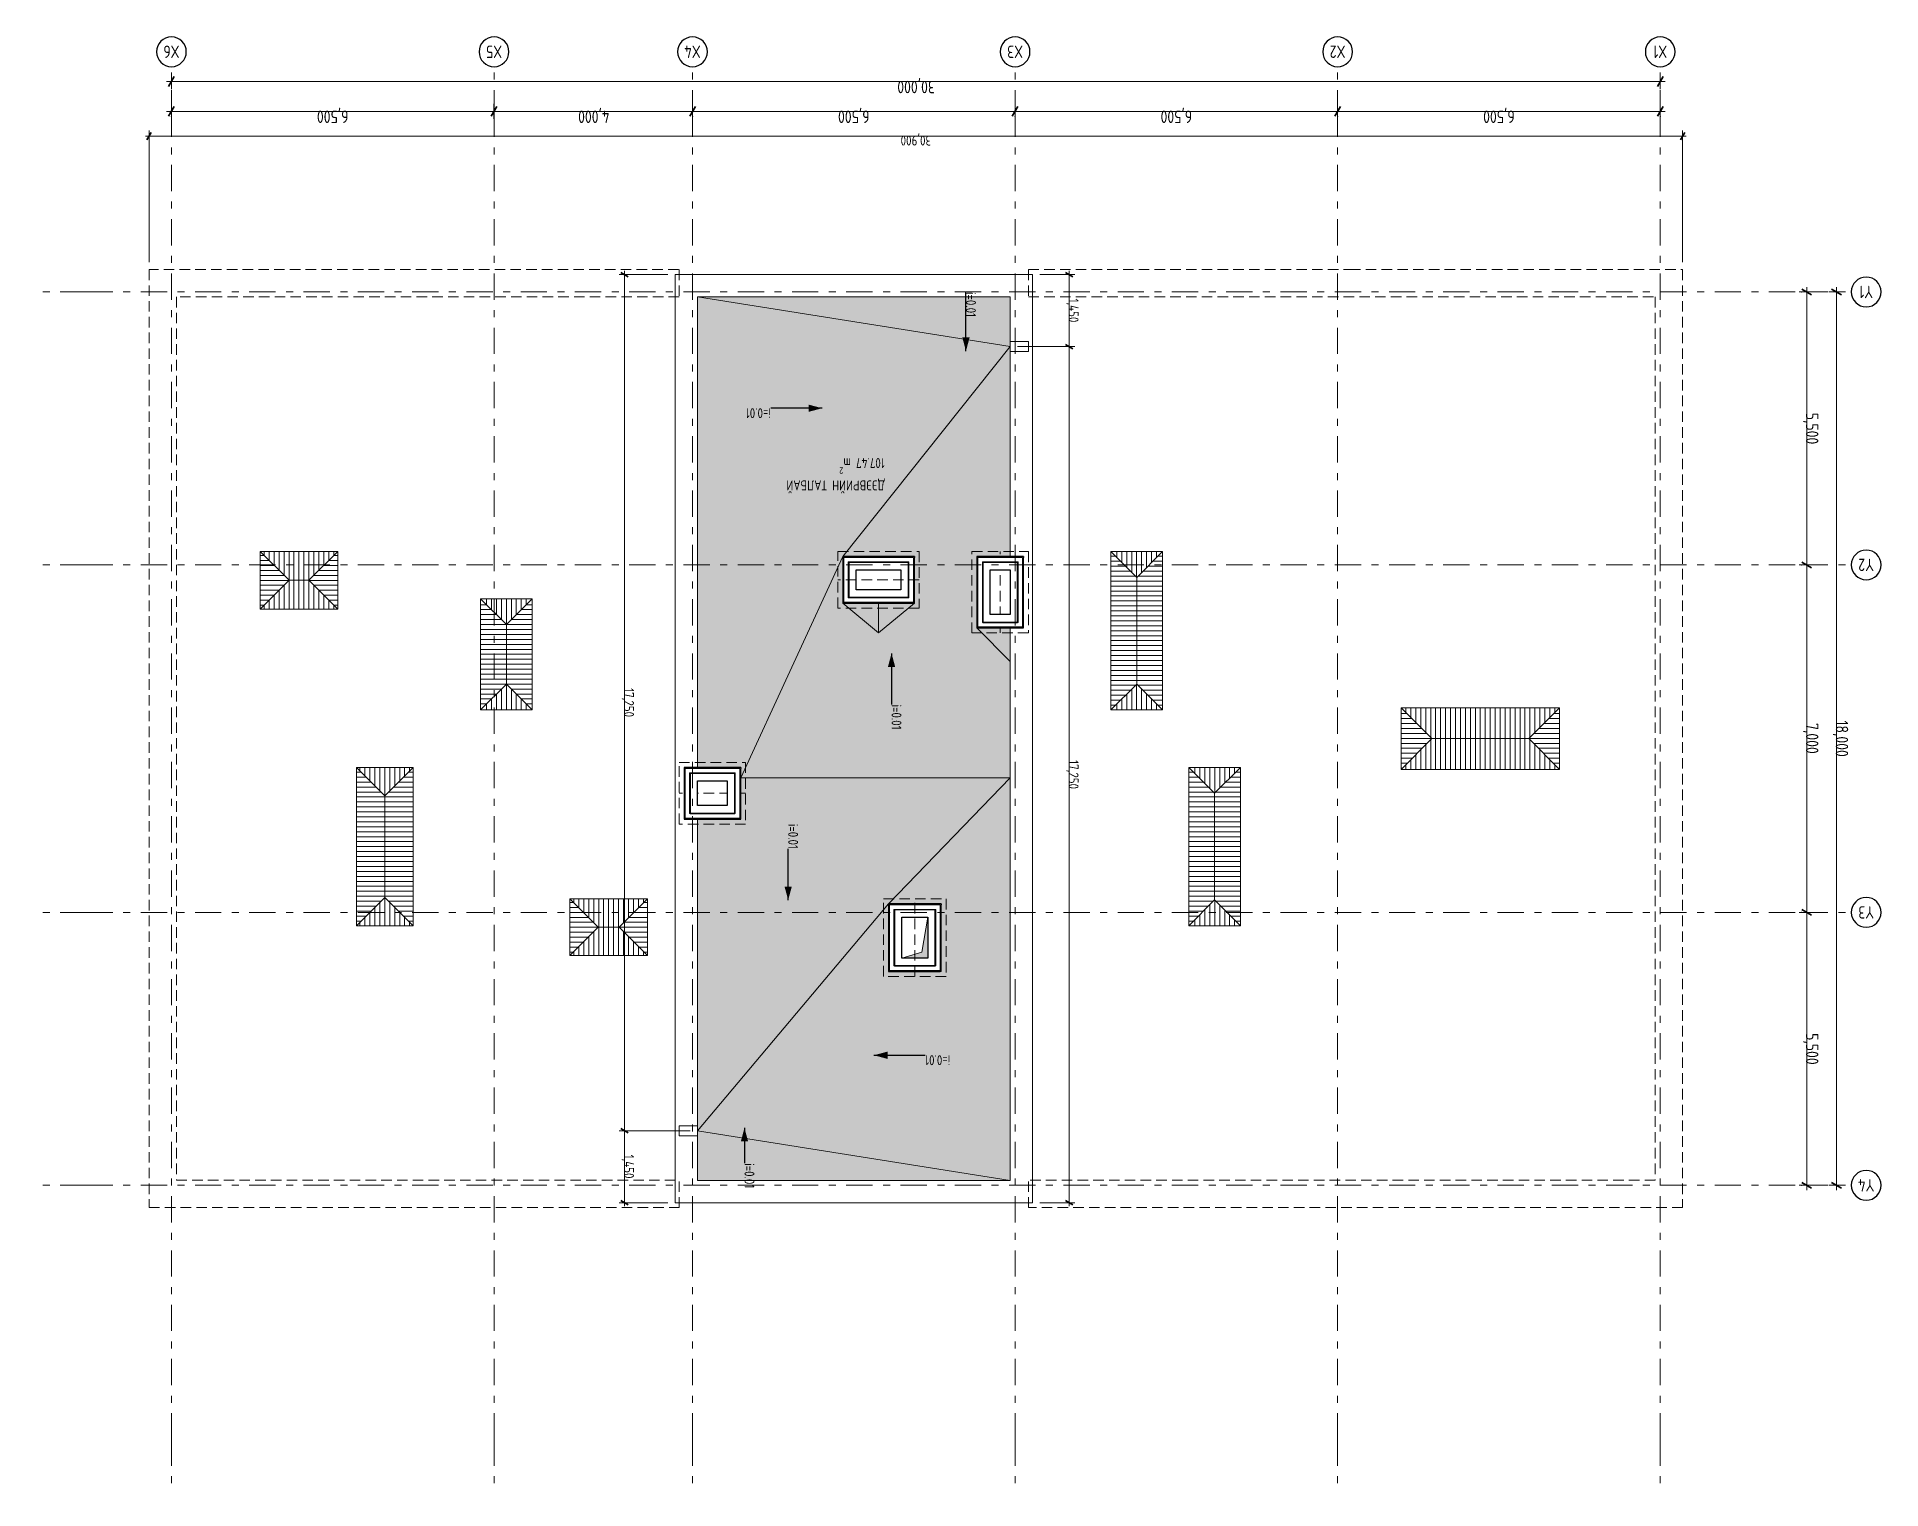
# Model space of a CAD drawing. Header units: millimetres. Extents: x 18162 to 3540582, y 72188 to 247925.
# Drawn here: x 1288258 to 1325420, y 147475 to 176736 of the extents above; entities that cross this region are included whole.
import ezdxf
from ezdxf.enums import TextEntityAlignment as Align

# ---------------------------------------------------------------- set-up
doc = ezdxf.new("R2010")
doc.units = ezdxf.units.MM
doc.header["$MEASUREMENT"] = 0
doc.set_wipeout_variables(frame=1)
for name, pattern in [('Double Dashed', [1093.611073, 529.166651, -211.666656, 141.111112, -211.666656]), ('Hidden Line', [317.5, 211.666667, -105.833333]), ('Wipeout_Contour', [1000, 0, -1000])]:
    doc.linetypes.add(name, pattern=pattern)
for name, color, linetype in [('00 Үндсэн байгуулалт', 7, 'Continuous'), ('Dimensioning - Detail', 7, 'Continuous'), ('Dimensioning - General', 7, 'Continuous'), ('Drawing & Figure', 7, 'Continuous'), ('Shell - Roof', 7, 'Continuous'), ('Structural - Bearing', 7, 'Continuous'), ('Structural - Grid', 7, 'Continuous')]:
    doc.layers.add(name, color=color, linetype=linetype)
doc.styles.add('GENERATED_STYLE_3', font='', dxfattribs={"width": 0.8})
doc.styles.get('GENERATED_STYLE_3').set_extended_font_data('ISOCPEUR MON')
doc.dimstyles.new('GENERATED_STYLE__2', dxfattribs={"dimtxt": 250, "dimasz": 152, "dimexe": 0.18, "dimexo": 0.0625, "dimgap": 0, "dimtad": 1, "dimdec": 0, "dimzin": 0, "dimdsep": 46, "dimtxsty": 'GENERATED_STYLE_3', "dimblk": 'ARROWHEAD_2', "dimblk1": 'ARROWHEAD_2', "dimblk2": 'ARROWHEAD_2', "dimcen": 0.09, "dimse1": 1, "dimse2": 1, "dimclrd": 13, "dimclre": 13, "dimclrt": 13, "dimadec": 0, "dimazin": 0, "dimtfac": 1, "dimtdec": 4, "dimtmove": 0, "dimatfit": 3, "dimfxl": 1, "dimtolj": 1, "dimtzin": 0, "dimarcsym": 0})
doc.dimstyles.new('GENERATED_STYLE__3', dxfattribs={"dimtxt": 200, "dimasz": 114, "dimexe": 0.18, "dimexo": 150, "dimgap": 0, "dimtad": 1, "dimdec": 0, "dimzin": 0, "dimdsep": 46, "dimtxsty": 'GENERATED_STYLE_3', "dimblk": 'ARROWHEAD_2', "dimblk1": 'ARROWHEAD_2', "dimblk2": 'ARROWHEAD_2', "dimcen": 0.09, "dimclrd": 13, "dimclre": 13, "dimclrt": 13, "dimadec": 0, "dimazin": 0, "dimtfac": 1, "dimtdec": 4, "dimtmove": 0, "dimatfit": 3, "dimfxl": 1, "dimtolj": 1, "dimtzin": 0, "dimarcsym": 0})
doc.dimstyles.new('GENERATED_STYLE__4', dxfattribs={"dimtxt": 0.18, "dimasz": 273.6, "dimexe": 0.18, "dimexo": 0.0625, "dimgap": 0, "dimtad": 0, "dimtih": 1, "dimtoh": 1, "dimdec": 4, "dimzin": 0, "dimdsep": 46, "dimcen": 0.09, "dimadec": 0, "dimazin": 0, "dimtfac": 1, "dimtdec": 4, "dimtmove": 0, "dimatfit": 3, "dimldrblk": 'ARROWHEAD_5', "dimfxl": 1, "dimtolj": 1, "dimtzin": 0, "dimarcsym": 0})

msp = doc.modelspace()

# ---------------------------------------------------------------- texts
at = {"layer": '00 Үндсэн байгуулалт', "color": 13, "linetype": 'Continuous', "lineweight": 13, "char_height": 200, "style": 'GENERATED_STYLE_3'}
for s, insert, attachment_point, rotation in [('\\A1;{\\pql;\\fISOCPEUR MON|b0|i0|c0|p0;\\W0.800000;i=0.01}', (1303049.2, 169254), 7, 180), ('\\A1;{\\pql;\\fISOCPEUR MON|b0|i0|c0|p0;\\W0.800000;i=0.01}', (1305480, 163283.8), 7, 270), ('\\A1;{\\pqr;\\fISOCPEUR MON|b0|i0|c0|p0;\\W0.800000;i=0.01}', (1303397.2, 160373.5), 9, 270), ('\\A1;{\\pqr;\\fISOCPEUR MON|b0|i0|c0|p0;\\W0.800000;i=0.01}', (1306156.3, 156216.8), 9, 180)]:
    msp.add_mtext(s, dxfattribs=dict(at, insert=insert, attachment_point=attachment_point, rotation=rotation))
at = {"layer": 'Structural - Bearing', "color": 13, "lineweight": 13, "insert": (1305343.2, 168249), "char_height": 200, "attachment_point": 7, "rotation": 180, "style": 'GENERATED_STYLE_3'}
msp.add_mtext('{\\fISOCPEUR MON|b0|i0|c0|p0;ДЭЭВРИЙН ТАЛБАЙ^M107.47 m{\\H0.66x;\\S2^  ;}}', dxfattribs=at)

# ---------------------------------------------------------------- blocks, each defined once
blk = doc.blocks.new('*X706', base_point=(1270096, 74951))
at = {"layer": 'Shell - Roof', "color": 7, "linetype": 'Continuous', "lineweight": 5}
for p, q in [((1315844, 163121), (1315844, 163216)), ((1315844, 163121), (1315844, 163216)), ((1315944, 163102), (1315944, 163216)), ((1315944, 163102), (1315944, 163216)), ((1316044, 163102), (1316044, 163216)), ((1316044, 163102), (1316044, 163216)), ((1316144, 163102), (1316144, 163216)), ((1316144, 163102), (1316144, 163216)), ((1316244, 163102), (1316244, 163216)), ((1316244, 163102), (1316244, 163216)), ((1316344, 163102), (1316344, 163216)), ((1316344, 163102), (1316344, 163216)), ((1316444, 163102), (1316444, 163216)), ((1316444, 163102), (1316444, 163216)), ((1316544, 163102), (1316544, 163216)), ((1316544, 163102), (1316544, 163216)), ((1316644, 163102), (1316644, 163216)), ((1316644, 163102), (1316644, 163216)), ((1316744, 163102), (1316744, 163216)), ((1316744, 163102), (1316744, 163216)), ((1316844, 163102), (1316844, 163216)), ((1316844, 163102), (1316844, 163216)), ((1316944, 163102), (1316944, 163216)), ((1316944, 163102), (1316944, 163216)), ((1317044, 163102), (1317044, 163216)), ((1317044, 163102), (1317044, 163216)), ((1317144, 163102), (1317144, 163216)), ((1317144, 163102), (1317144, 163216)), ((1317244, 163102), (1317244, 163216)), ((1317244, 163102), (1317244, 163216)), ((1317344, 163102), (1317344, 163216)), ((1317344, 163102), (1317344, 163216)), ((1317444, 163102), (1317444, 163216)), ((1317444, 163102), (1317444, 163216)), ((1317544, 163102), (1317544, 163216)), ((1317544, 163102), (1317544, 163216)), ((1317644, 163102), (1317644, 163216)), ((1317644, 163102), (1317644, 163216)), ((1317744, 163102), (1317744, 163216)), ((1317744, 163102), (1317744, 163216)), ((1317844, 163102), (1317844, 163216)), ((1317844, 163102), (1317844, 163216)), ((1317944, 163102), (1317944, 163216)), ((1317944, 163102), (1317944, 163216)), ((1318044, 163102), (1318044, 163216)), ((1318044, 163102), (1318044, 163216)), ((1318144, 163102), (1318144, 163216)), ((1318144, 163102), (1318144, 163216)), ((1318244, 163102), (1318244, 163216)), ((1318244, 163102), (1318244, 163216)), ((1318344, 163102), (1318344, 163216)), ((1318344, 163102), (1318344, 163216)), ((1318444, 163102), (1318444, 163216)), ((1318444, 163102), (1318444, 163216)), ((1318544, 163102), (1318544, 163216)), ((1318544, 163102), (1318544, 163216)), ((1318644, 163102), (1318644, 163216)), ((1318644, 163102), (1318644, 163216)), ((1318744, 163102), (1318744, 163216)), ((1318744, 163102), (1318744, 163216)), ((1318844, 163121), (1318844, 163216)), ((1318844, 163121), (1318844, 163216)), ((1315944, 163021), (1315944, 163102)), ((1315944, 163021), (1315944, 163102)), ((1316044, 162921), (1316044, 163102)), ((1316044, 162921), (1316044, 163102)), ((1316144, 162852), (1316144, 163102)), ((1316144, 162852), (1316144, 163102)), ((1316144, 162821), (1316144, 162852)), ((1316144, 162821), (1316144, 162852)), ((1316244, 162852), (1316244, 163102)), ((1316244, 162852), (1316244, 163102)), ((1316244, 162721), (1316244, 162852)), ((1316244, 162721), (1316244, 162852)), ((1316344, 162852), (1316344, 163102)), ((1316344, 162852), (1316344, 163102)), ((1316344, 162621), (1316344, 162852)), ((1316344, 162621), (1316344, 162852)), ((1316444, 162852), (1316444, 163102)), ((1316444, 162852), (1316444, 163102)), ((1316444, 162602), (1316444, 162852)), ((1316444, 162602), (1316444, 162852)), ((1316544, 162852), (1316544, 163102)), ((1316544, 162852), (1316544, 163102)), ((1316544, 162602), (1316544, 162852)), ((1316544, 162602), (1316544, 162852)), ((1316644, 162852), (1316644, 163102)), ((1316644, 162852), (1316644, 163102)), ((1316644, 162602), (1316644, 162852)), ((1316644, 162602), (1316644, 162852)), ((1316744, 162852), (1316744, 163102)), ((1316744, 162852), (1316744, 163102)), ((1316744, 162602), (1316744, 162852)), ((1316744, 162602), (1316744, 162852)), ((1316844, 162852), (1316844, 163102)), ((1316844, 162852), (1316844, 163102)), ((1316844, 162602), (1316844, 162852)), ((1316844, 162602), (1316844, 162852)), ((1316944, 162852), (1316944, 163102)), ((1316944, 162852), (1316944, 163102)), ((1316944, 162602), (1316944, 162852)), ((1316944, 162602), (1316944, 162852)), ((1317044, 162852), (1317044, 163102)), ((1317044, 162852), (1317044, 163102)), ((1317044, 162602), (1317044, 162852)), ((1317044, 162602), (1317044, 162852)), ((1317144, 162852), (1317144, 163102)), ((1317144, 162852), (1317144, 163102)), ((1317144, 162602), (1317144, 162852)), ((1317144, 162602), (1317144, 162852)), ((1317244, 162852), (1317244, 163102)), ((1317244, 162852), (1317244, 163102)), ((1317244, 162602), (1317244, 162852)), ((1317244, 162602), (1317244, 162852)), ((1317344, 162852), (1317344, 163102)), ((1317344, 162852), (1317344, 163102)), ((1317344, 162602), (1317344, 162852)), ((1317344, 162602), (1317344, 162852)), ((1317444, 162852), (1317444, 163102)), ((1317444, 162852), (1317444, 163102)), ((1317444, 162602), (1317444, 162852)), ((1317444, 162602), (1317444, 162852)), ((1317544, 162852), (1317544, 163102)), ((1317544, 162852), (1317544, 163102)), ((1317544, 162602), (1317544, 162852)), ((1317544, 162602), (1317544, 162852)), ((1317644, 162852), (1317644, 163102)), ((1317644, 162852), (1317644, 163102)), ((1317644, 162602), (1317644, 162852)), ((1317644, 162602), (1317644, 162852)), ((1317744, 162852), (1317744, 163102)), ((1317744, 162852), (1317744, 163102)), ((1317744, 162602), (1317744, 162852)), ((1317744, 162602), (1317744, 162852)), ((1317844, 162852), (1317844, 163102)), ((1317844, 162852), (1317844, 163102)), ((1317844, 162602), (1317844, 162852)), ((1317844, 162602), (1317844, 162852)), ((1317944, 162852), (1317944, 163102)), ((1317944, 162852), (1317944, 163102)), ((1317944, 162602), (1317944, 162852)), ((1317944, 162602), (1317944, 162852)), ((1318044, 162852), (1318044, 163102)), ((1318044, 162852), (1318044, 163102)), ((1318044, 162602), (1318044, 162852)), ((1318044, 162602), (1318044, 162852)), ((1318144, 162852), (1318144, 163102)), ((1318144, 162852), (1318144, 163102)), ((1318144, 162602), (1318144, 162852)), ((1318144, 162602), (1318144, 162852)), ((1318244, 162852), (1318244, 163102)), ((1318244, 162852), (1318244, 163102)), ((1318244, 162602), (1318244, 162852)), ((1318244, 162602), (1318244, 162852)), ((1318344, 162852), (1318344, 163102)), ((1318344, 162852), (1318344, 163102)), ((1318344, 162621), (1318344, 162852)), ((1318344, 162621), (1318344, 162852)), ((1318444, 162852), (1318444, 163102)), ((1318444, 162852), (1318444, 163102)), ((1318444, 162721), (1318444, 162852)), ((1318444, 162721), (1318444, 162852)), ((1318544, 162852), (1318544, 163102)), ((1318544, 162852), (1318544, 163102)), ((1318544, 162821), (1318544, 162852)), ((1318544, 162821), (1318544, 162852)), ((1318644, 162921), (1318644, 163102)), ((1318644, 162921), (1318644, 163102)), ((1318744, 163021), (1318744, 163102)), ((1318744, 163021), (1318744, 163102)), ((1316444, 162596), (1316444, 162602)), ((1316444, 162596), (1316444, 162602)), ((1316544, 162596), (1316544, 162602)), ((1316544, 162596), (1316544, 162602)), ((1316644, 162596), (1316644, 162602)), ((1316644, 162596), (1316644, 162602)), ((1316744, 162596), (1316744, 162602)), ((1316744, 162596), (1316744, 162602)), ((1316844, 162596), (1316844, 162602)), ((1316844, 162596), (1316844, 162602)), ((1316944, 162596), (1316944, 162602)), ((1316944, 162596), (1316944, 162602)), ((1317044, 162596), (1317044, 162602)), ((1317044, 162596), (1317044, 162602)), ((1317144, 162596), (1317144, 162602)), ((1317144, 162596), (1317144, 162602)), ((1317244, 162596), (1317244, 162602)), ((1317244, 162596), (1317244, 162602)), ((1317344, 162596), (1317344, 162602)), ((1317344, 162596), (1317344, 162602)), ((1317444, 162596), (1317444, 162602)), ((1317444, 162596), (1317444, 162602)), ((1317544, 162596), (1317544, 162602)), ((1317544, 162596), (1317544, 162602)), ((1317644, 162596), (1317644, 162602)), ((1317644, 162596), (1317644, 162602)), ((1317744, 162596), (1317744, 162602)), ((1317744, 162596), (1317744, 162602)), ((1317844, 162596), (1317844, 162602)), ((1317844, 162596), (1317844, 162602)), ((1317944, 162596), (1317944, 162602)), ((1317944, 162596), (1317944, 162602)), ((1318044, 162596), (1318044, 162602)), ((1318044, 162596), (1318044, 162602)), ((1318144, 162596), (1318144, 162602)), ((1318144, 162596), (1318144, 162602)), ((1318244, 162596), (1318244, 162602)), ((1318244, 162596), (1318244, 162602))]:
    blk.add_line(p, q, dxfattribs=at)
blk = doc.blocks.new('*X707', base_point=(1270096, 74951))
at = {"layer": 'Shell - Roof', "color": 7, "linetype": 'Continuous', "lineweight": 5}
for p, q in [((1316244, 162471), (1316244, 162352)), ((1316244, 162471), (1316244, 162352)), ((1316344, 162571), (1316344, 162352)), ((1316344, 162571), (1316344, 162352)), ((1316444, 162596), (1316444, 162352)), ((1316444, 162596), (1316444, 162352)), ((1316544, 162596), (1316544, 162352)), ((1316544, 162596), (1316544, 162352)), ((1316644, 162596), (1316644, 162352)), ((1316644, 162596), (1316644, 162352)), ((1316744, 162596), (1316744, 162352)), ((1316744, 162596), (1316744, 162352)), ((1316844, 162596), (1316844, 162352)), ((1316844, 162596), (1316844, 162352)), ((1316944, 162596), (1316944, 162352)), ((1316944, 162596), (1316944, 162352)), ((1317044, 162596), (1317044, 162352)), ((1317044, 162596), (1317044, 162352)), ((1317144, 162596), (1317144, 162352)), ((1317144, 162596), (1317144, 162352)), ((1317244, 162596), (1317244, 162352)), ((1317244, 162596), (1317244, 162352)), ((1317344, 162596), (1317344, 162352)), ((1317344, 162596), (1317344, 162352)), ((1317444, 162596), (1317444, 162352)), ((1317444, 162596), (1317444, 162352)), ((1317544, 162596), (1317544, 162352)), ((1317544, 162596), (1317544, 162352)), ((1317644, 162596), (1317644, 162352)), ((1317644, 162596), (1317644, 162352)), ((1317744, 162596), (1317744, 162352)), ((1317744, 162596), (1317744, 162352)), ((1317844, 162596), (1317844, 162352)), ((1317844, 162596), (1317844, 162352)), ((1317944, 162596), (1317944, 162352)), ((1317944, 162596), (1317944, 162352)), ((1318044, 162596), (1318044, 162352)), ((1318044, 162596), (1318044, 162352)), ((1318144, 162596), (1318144, 162352)), ((1318144, 162596), (1318144, 162352)), ((1318244, 162596), (1318244, 162352)), ((1318244, 162596), (1318244, 162352)), ((1318344, 162571), (1318344, 162352)), ((1318344, 162571), (1318344, 162352)), ((1318444, 162471), (1318444, 162352)), ((1318444, 162471), (1318444, 162352)), ((1315844, 162071), (1315844, 161976)), ((1315844, 162071), (1315844, 161976)), ((1315944, 162171), (1315944, 162102)), ((1315944, 162171), (1315944, 162102)), ((1315944, 162102), (1315944, 161976)), ((1315944, 162102), (1315944, 161976)), ((1316044, 162271), (1316044, 162102)), ((1316044, 162271), (1316044, 162102)), ((1316044, 162102), (1316044, 161976)), ((1316044, 162102), (1316044, 161976)), ((1316144, 162371), (1316144, 162352)), ((1316144, 162371), (1316144, 162352)), ((1316144, 162352), (1316144, 162102)), ((1316144, 162352), (1316144, 162102)), ((1316144, 162102), (1316144, 161976)), ((1316144, 162102), (1316144, 161976)), ((1316244, 162352), (1316244, 162102)), ((1316244, 162352), (1316244, 162102)), ((1316244, 162102), (1316244, 161976)), ((1316244, 162102), (1316244, 161976)), ((1316344, 162352), (1316344, 162102)), ((1316344, 162352), (1316344, 162102)), ((1316344, 162102), (1316344, 161976)), ((1316344, 162102), (1316344, 161976)), ((1316444, 162352), (1316444, 162102)), ((1316444, 162352), (1316444, 162102)), ((1316444, 162102), (1316444, 161976)), ((1316444, 162102), (1316444, 161976)), ((1316544, 162352), (1316544, 162102)), ((1316544, 162352), (1316544, 162102)), ((1316544, 162102), (1316544, 161976)), ((1316544, 162102), (1316544, 161976)), ((1316644, 162352), (1316644, 162102)), ((1316644, 162352), (1316644, 162102)), ((1316644, 162102), (1316644, 161976)), ((1316644, 162102), (1316644, 161976)), ((1316744, 162352), (1316744, 162102)), ((1316744, 162352), (1316744, 162102)), ((1316744, 162102), (1316744, 161976)), ((1316744, 162102), (1316744, 161976)), ((1316844, 162352), (1316844, 162102)), ((1316844, 162352), (1316844, 162102)), ((1316844, 162102), (1316844, 161976)), ((1316844, 162102), (1316844, 161976)), ((1316944, 162352), (1316944, 162102)), ((1316944, 162352), (1316944, 162102)), ((1316944, 162102), (1316944, 161976)), ((1316944, 162102), (1316944, 161976)), ((1317044, 162352), (1317044, 162102)), ((1317044, 162352), (1317044, 162102)), ((1317044, 162102), (1317044, 161976)), ((1317044, 162102), (1317044, 161976)), ((1317144, 162352), (1317144, 162102)), ((1317144, 162352), (1317144, 162102)), ((1317144, 162102), (1317144, 161976)), ((1317144, 162102), (1317144, 161976)), ((1317244, 162352), (1317244, 162102)), ((1317244, 162352), (1317244, 162102)), ((1317244, 162102), (1317244, 161976)), ((1317244, 162102), (1317244, 161976)), ((1317344, 162352), (1317344, 162102)), ((1317344, 162352), (1317344, 162102)), ((1317344, 162102), (1317344, 161976)), ((1317344, 162102), (1317344, 161976)), ((1317444, 162352), (1317444, 162102)), ((1317444, 162352), (1317444, 162102)), ((1317444, 162102), (1317444, 161976)), ((1317444, 162102), (1317444, 161976)), ((1317544, 162352), (1317544, 162102)), ((1317544, 162352), (1317544, 162102)), ((1317544, 162102), (1317544, 161976)), ((1317544, 162102), (1317544, 161976)), ((1317644, 162352), (1317644, 162102)), ((1317644, 162352), (1317644, 162102)), ((1317644, 162102), (1317644, 161976)), ((1317644, 162102), (1317644, 161976)), ((1317744, 162352), (1317744, 162102)), ((1317744, 162352), (1317744, 162102)), ((1317744, 162102), (1317744, 161976)), ((1317744, 162102), (1317744, 161976)), ((1317844, 162352), (1317844, 162102)), ((1317844, 162352), (1317844, 162102)), ((1317844, 162102), (1317844, 161976)), ((1317844, 162102), (1317844, 161976)), ((1317944, 162352), (1317944, 162102)), ((1317944, 162352), (1317944, 162102)), ((1317944, 162102), (1317944, 161976)), ((1317944, 162102), (1317944, 161976)), ((1318044, 162352), (1318044, 162102)), ((1318044, 162352), (1318044, 162102)), ((1318044, 162102), (1318044, 161976)), ((1318044, 162102), (1318044, 161976)), ((1318144, 162352), (1318144, 162102)), ((1318144, 162352), (1318144, 162102)), ((1318144, 162102), (1318144, 161976)), ((1318144, 162102), (1318144, 161976)), ((1318244, 162352), (1318244, 162102)), ((1318244, 162352), (1318244, 162102)), ((1318244, 162102), (1318244, 161976)), ((1318244, 162102), (1318244, 161976)), ((1318344, 162352), (1318344, 162102)), ((1318344, 162352), (1318344, 162102)), ((1318344, 162102), (1318344, 161976)), ((1318344, 162102), (1318344, 161976)), ((1318444, 162352), (1318444, 162102)), ((1318444, 162352), (1318444, 162102)), ((1318444, 162102), (1318444, 161976)), ((1318444, 162102), (1318444, 161976)), ((1318544, 162371), (1318544, 162352)), ((1318544, 162371), (1318544, 162352)), ((1318544, 162352), (1318544, 162102)), ((1318544, 162352), (1318544, 162102)), ((1318544, 162102), (1318544, 161976)), ((1318544, 162102), (1318544, 161976)), ((1318644, 162271), (1318644, 162102)), ((1318644, 162271), (1318644, 162102)), ((1318644, 162102), (1318644, 161976)), ((1318644, 162102), (1318644, 161976)), ((1318744, 162171), (1318744, 162102)), ((1318744, 162171), (1318744, 162102)), ((1318744, 162102), (1318744, 161976)), ((1318744, 162102), (1318744, 161976)), ((1318844, 162071), (1318844, 161976)), ((1318844, 162071), (1318844, 161976))]:
    blk.add_line(p, q, dxfattribs=at)
blk = doc.blocks.new('*X708', base_point=(1270096, 74951))
at = {"layer": 'Shell - Roof', "color": 7, "linetype": 'Continuous', "lineweight": 5}
for p, q in [((1318925, 163202), (1318939, 163202)), ((1318925, 163202), (1318939, 163202)), ((1318525, 162802), (1318594, 162802)), ((1318525, 162802), (1318594, 162802)), ((1318594, 162802), (1318844, 162802)), ((1318594, 162802), (1318844, 162802)), ((1318625, 162902), (1318844, 162902)), ((1318625, 162902), (1318844, 162902)), ((1318725, 163002), (1318844, 163002)), ((1318725, 163002), (1318844, 163002)), ((1318825, 163102), (1318844, 163102)), ((1318825, 163102), (1318844, 163102)), ((1318844, 163102), (1318939, 163102)), ((1318844, 163102), (1318939, 163102)), ((1318844, 163002), (1318939, 163002)), ((1318844, 163002), (1318939, 163002)), ((1318844, 162902), (1318939, 162902)), ((1318844, 162902), (1318939, 162902)), ((1318844, 162802), (1318939, 162802)), ((1318844, 162802), (1318939, 162802)), ((1318325, 162602), (1318344, 162602)), ((1318325, 162602), (1318344, 162602)), ((1318344, 162602), (1318594, 162602)), ((1318344, 162602), (1318594, 162602)), ((1318414, 162502), (1318594, 162502)), ((1318414, 162502), (1318594, 162502)), ((1318425, 162702), (1318594, 162702)), ((1318425, 162702), (1318594, 162702)), ((1318514, 162402), (1318594, 162402)), ((1318514, 162402), (1318594, 162402)), ((1318594, 162702), (1318844, 162702)), ((1318594, 162702), (1318844, 162702)), ((1318594, 162602), (1318844, 162602)), ((1318594, 162602), (1318844, 162602)), ((1318594, 162502), (1318844, 162502)), ((1318594, 162502), (1318844, 162502)), ((1318594, 162402), (1318844, 162402)), ((1318594, 162402), (1318844, 162402)), ((1318844, 162702), (1318939, 162702)), ((1318844, 162702), (1318939, 162702)), ((1318844, 162602), (1318939, 162602)), ((1318844, 162602), (1318939, 162602)), ((1318844, 162502), (1318939, 162502)), ((1318844, 162502), (1318939, 162502)), ((1318844, 162402), (1318939, 162402)), ((1318844, 162402), (1318939, 162402)), ((1318614, 162302), (1318844, 162302)), ((1318614, 162302), (1318844, 162302)), ((1318714, 162202), (1318844, 162202)), ((1318714, 162202), (1318844, 162202)), ((1318814, 162102), (1318844, 162102)), ((1318814, 162102), (1318844, 162102)), ((1318844, 162302), (1318939, 162302)), ((1318844, 162302), (1318939, 162302)), ((1318844, 162202), (1318939, 162202)), ((1318844, 162202), (1318939, 162202)), ((1318844, 162102), (1318939, 162102)), ((1318844, 162102), (1318939, 162102)), ((1318914, 162002), (1318939, 162002)), ((1318914, 162002), (1318939, 162002))]:
    blk.add_line(p, q, dxfattribs=at)
blk = doc.blocks.new('*X709', base_point=(1270096, 74951))
at = {"layer": 'Shell - Roof', "color": 7, "linetype": 'Continuous', "lineweight": 5}
for p, q in [((1315764, 163202), (1315749, 163202)), ((1315764, 163202), (1315749, 163202)), ((1315844, 163102), (1315749, 163102)), ((1315844, 163102), (1315749, 163102)), ((1315844, 163002), (1315749, 163002)), ((1315844, 163002), (1315749, 163002)), ((1315844, 162902), (1315749, 162902)), ((1315844, 162902), (1315749, 162902)), ((1315844, 162802), (1315749, 162802)), ((1315844, 162802), (1315749, 162802)), ((1315864, 163102), (1315844, 163102)), ((1315864, 163102), (1315844, 163102)), ((1315964, 163002), (1315844, 163002)), ((1315964, 163002), (1315844, 163002)), ((1316064, 162902), (1315844, 162902)), ((1316064, 162902), (1315844, 162902)), ((1316094, 162802), (1315844, 162802)), ((1316094, 162802), (1315844, 162802)), ((1316164, 162802), (1316094, 162802)), ((1316164, 162802), (1316094, 162802)), ((1315844, 162702), (1315749, 162702)), ((1315844, 162702), (1315749, 162702)), ((1315844, 162602), (1315749, 162602)), ((1315844, 162602), (1315749, 162602)), ((1315844, 162502), (1315749, 162502)), ((1315844, 162502), (1315749, 162502)), ((1315844, 162402), (1315749, 162402)), ((1315844, 162402), (1315749, 162402)), ((1316094, 162702), (1315844, 162702)), ((1316094, 162702), (1315844, 162702)), ((1316094, 162602), (1315844, 162602)), ((1316094, 162602), (1315844, 162602)), ((1316094, 162502), (1315844, 162502)), ((1316094, 162502), (1315844, 162502)), ((1316094, 162402), (1315844, 162402)), ((1316094, 162402), (1315844, 162402)), ((1316264, 162702), (1316094, 162702)), ((1316264, 162702), (1316094, 162702)), ((1316344, 162602), (1316094, 162602)), ((1316344, 162602), (1316094, 162602)), ((1316275, 162502), (1316094, 162502)), ((1316275, 162502), (1316094, 162502)), ((1316175, 162402), (1316094, 162402)), ((1316175, 162402), (1316094, 162402)), ((1316364, 162602), (1316344, 162602)), ((1316364, 162602), (1316344, 162602)), ((1315844, 162302), (1315749, 162302)), ((1315844, 162302), (1315749, 162302)), ((1315844, 162202), (1315749, 162202)), ((1315844, 162202), (1315749, 162202)), ((1315844, 162102), (1315749, 162102)), ((1315844, 162102), (1315749, 162102)), ((1316075, 162302), (1315844, 162302)), ((1316075, 162302), (1315844, 162302)), ((1315975, 162202), (1315844, 162202)), ((1315975, 162202), (1315844, 162202)), ((1315875, 162102), (1315844, 162102)), ((1315875, 162102), (1315844, 162102)), ((1315775, 162002), (1315749, 162002)), ((1315775, 162002), (1315749, 162002))]:
    blk.add_line(p, q, dxfattribs=at)
blk = doc.blocks.new('*X710', base_point=(1270096, 74951))
at = {"layer": 'Shell - Roof', "color": 7, "linetype": 'Continuous', "lineweight": 5}
for p, q in [((1294769, 161946), (1294769, 162016)), ((1294769, 161946), (1294769, 162016)), ((1294869, 161921), (1294869, 162016)), ((1294869, 161921), (1294869, 162016)), ((1294869, 161846), (1294869, 161921)), ((1294869, 161846), (1294869, 161921)), ((1294969, 161921), (1294969, 162016)), ((1294969, 161921), (1294969, 162016)), ((1294969, 161746), (1294969, 161921)), ((1294969, 161746), (1294969, 161921)), ((1295069, 161921), (1295069, 162016)), ((1295069, 161921), (1295069, 162016)), ((1295069, 161671), (1295069, 161921)), ((1295069, 161671), (1295069, 161921)), ((1295069, 161646), (1295069, 161671)), ((1295069, 161646), (1295069, 161671)), ((1295169, 161921), (1295169, 162016)), ((1295169, 161921), (1295169, 162016)), ((1295169, 161671), (1295169, 161921)), ((1295169, 161671), (1295169, 161921)), ((1295169, 161546), (1295169, 161671)), ((1295169, 161546), (1295169, 161671)), ((1295269, 161921), (1295269, 162016)), ((1295269, 161921), (1295269, 162016)), ((1295269, 161671), (1295269, 161921)), ((1295269, 161671), (1295269, 161921)), ((1295269, 161446), (1295269, 161671)), ((1295269, 161446), (1295269, 161671)), ((1295369, 161921), (1295369, 162016)), ((1295369, 161921), (1295369, 162016)), ((1295369, 161671), (1295369, 161921)), ((1295369, 161671), (1295369, 161921)), ((1295369, 161546), (1295369, 161671)), ((1295369, 161546), (1295369, 161671)), ((1295469, 161921), (1295469, 162016)), ((1295469, 161921), (1295469, 162016)), ((1295469, 161671), (1295469, 161921)), ((1295469, 161671), (1295469, 161921)), ((1295469, 161646), (1295469, 161671)), ((1295469, 161646), (1295469, 161671)), ((1295569, 161921), (1295569, 162016)), ((1295569, 161921), (1295569, 162016)), ((1295569, 161746), (1295569, 161921)), ((1295569, 161746), (1295569, 161921)), ((1295669, 161921), (1295669, 162016)), ((1295669, 161921), (1295669, 162016)), ((1295669, 161846), (1295669, 161921)), ((1295669, 161846), (1295669, 161921)), ((1295769, 161946), (1295769, 162016)), ((1295769, 161946), (1295769, 162016))]:
    blk.add_line(p, q, dxfattribs=at)
blk = doc.blocks.new('*X711', base_point=(1270096, 74951))
at = {"layer": 'Shell - Roof', "color": 7, "linetype": 'Continuous', "lineweight": 5}
for p, q in [((1294769, 161921), (1294699, 161921)), ((1294769, 161921), (1294699, 161921)), ((1294769, 161821), (1294699, 161821)), ((1294769, 161821), (1294699, 161821)), ((1294769, 161721), (1294699, 161721)), ((1294769, 161721), (1294699, 161721)), ((1294794, 161921), (1294769, 161921)), ((1294794, 161921), (1294769, 161921)), ((1294894, 161821), (1294769, 161821)), ((1294894, 161821), (1294769, 161821)), ((1294994, 161721), (1294769, 161721)), ((1294994, 161721), (1294769, 161721)), ((1294769, 161621), (1294699, 161621)), ((1294769, 161621), (1294699, 161621)), ((1294769, 161521), (1294699, 161521)), ((1294769, 161521), (1294699, 161521)), ((1294769, 161421), (1294699, 161421)), ((1294769, 161421), (1294699, 161421)), ((1294769, 161321), (1294699, 161321)), ((1294769, 161321), (1294699, 161321)), ((1295019, 161621), (1294769, 161621)), ((1295019, 161621), (1294769, 161621)), ((1295019, 161521), (1294769, 161521)), ((1295019, 161521), (1294769, 161521)), ((1295019, 161421), (1294769, 161421)), ((1295019, 161421), (1294769, 161421)), ((1295019, 161321), (1294769, 161321)), ((1295019, 161321), (1294769, 161321)), ((1295094, 161621), (1295019, 161621)), ((1295094, 161621), (1295019, 161621)), ((1295194, 161521), (1295019, 161521)), ((1295194, 161521), (1295019, 161521)), ((1295269, 161421), (1295019, 161421)), ((1295269, 161421), (1295019, 161421)), ((1295269, 161321), (1295019, 161321)), ((1295269, 161321), (1295019, 161321)), ((1294769, 161221), (1294699, 161221)), ((1294769, 161221), (1294699, 161221)), ((1294769, 161121), (1294699, 161121)), ((1294769, 161121), (1294699, 161121)), ((1294769, 161021), (1294699, 161021)), ((1294769, 161021), (1294699, 161021)), ((1294769, 160921), (1294699, 160921)), ((1294769, 160921), (1294699, 160921)), ((1295019, 161221), (1294769, 161221)), ((1295019, 161221), (1294769, 161221)), ((1295019, 161121), (1294769, 161121)), ((1295019, 161121), (1294769, 161121)), ((1295019, 161021), (1294769, 161021)), ((1295019, 161021), (1294769, 161021)), ((1295019, 160921), (1294769, 160921)), ((1295019, 160921), (1294769, 160921)), ((1295269, 161221), (1295019, 161221)), ((1295269, 161221), (1295019, 161221)), ((1295269, 161121), (1295019, 161121)), ((1295269, 161121), (1295019, 161121)), ((1295269, 161021), (1295019, 161021)), ((1295269, 161021), (1295019, 161021)), ((1295269, 160921), (1295019, 160921)), ((1295269, 160921), (1295019, 160921)), ((1294769, 160821), (1294699, 160821)), ((1294769, 160821), (1294699, 160821)), ((1294769, 160721), (1294699, 160721)), ((1294769, 160721), (1294699, 160721)), ((1294769, 160621), (1294699, 160621)), ((1294769, 160621), (1294699, 160621)), ((1295019, 160821), (1294769, 160821)), ((1295019, 160821), (1294769, 160821)), ((1295019, 160721), (1294769, 160721)), ((1295019, 160721), (1294769, 160721)), ((1295019, 160621), (1294769, 160621)), ((1295019, 160621), (1294769, 160621)), ((1295269, 160821), (1295019, 160821)), ((1295269, 160821), (1295019, 160821)), ((1295269, 160721), (1295019, 160721)), ((1295269, 160721), (1295019, 160721)), ((1295269, 160621), (1295019, 160621)), ((1295269, 160621), (1295019, 160621)), ((1294769, 160521), (1294699, 160521)), ((1294769, 160521), (1294699, 160521)), ((1294769, 160421), (1294699, 160421)), ((1294769, 160421), (1294699, 160421)), ((1294769, 160321), (1294699, 160321)), ((1294769, 160321), (1294699, 160321)), ((1294769, 160221), (1294699, 160221)), ((1294769, 160221), (1294699, 160221)), ((1295019, 160521), (1294769, 160521)), ((1295019, 160521), (1294769, 160521)), ((1295019, 160421), (1294769, 160421)), ((1295019, 160421), (1294769, 160421)), ((1295019, 160321), (1294769, 160321)), ((1295019, 160321), (1294769, 160321)), ((1295019, 160221), (1294769, 160221)), ((1295019, 160221), (1294769, 160221)), ((1295269, 160521), (1295019, 160521)), ((1295269, 160521), (1295019, 160521)), ((1295269, 160421), (1295019, 160421)), ((1295269, 160421), (1295019, 160421)), ((1295269, 160321), (1295019, 160321)), ((1295269, 160321), (1295019, 160321)), ((1295269, 160221), (1295019, 160221)), ((1295269, 160221), (1295019, 160221)), ((1294769, 160121), (1294699, 160121)), ((1294769, 160121), (1294699, 160121)), ((1294769, 160021), (1294699, 160021)), ((1294769, 160021), (1294699, 160021)), ((1294769, 159921), (1294699, 159921)), ((1294769, 159921), (1294699, 159921)), ((1294769, 159821), (1294699, 159821)), ((1294769, 159821), (1294699, 159821)), ((1295019, 160121), (1294769, 160121)), ((1295019, 160121), (1294769, 160121)), ((1295019, 160021), (1294769, 160021)), ((1295019, 160021), (1294769, 160021)), ((1295019, 159921), (1294769, 159921)), ((1295019, 159921), (1294769, 159921)), ((1295019, 159821), (1294769, 159821)), ((1295019, 159821), (1294769, 159821)), ((1295269, 160121), (1295019, 160121)), ((1295269, 160121), (1295019, 160121)), ((1295269, 160021), (1295019, 160021)), ((1295269, 160021), (1295019, 160021)), ((1295269, 159921), (1295019, 159921)), ((1295269, 159921), (1295019, 159921)), ((1295269, 159821), (1295019, 159821)), ((1295269, 159821), (1295019, 159821)), ((1294769, 159721), (1294699, 159721)), ((1294769, 159721), (1294699, 159721)), ((1294769, 159621), (1294699, 159621)), ((1294769, 159621), (1294699, 159621)), ((1294769, 159521), (1294699, 159521)), ((1294769, 159521), (1294699, 159521)), ((1295019, 159721), (1294769, 159721)), ((1295019, 159721), (1294769, 159721)), ((1295019, 159621), (1294769, 159621)), ((1295019, 159621), (1294769, 159621)), ((1295019, 159521), (1294769, 159521)), ((1295019, 159521), (1294769, 159521)), ((1295269, 159721), (1295019, 159721)), ((1295269, 159721), (1295019, 159721)), ((1295269, 159621), (1295019, 159621)), ((1295269, 159621), (1295019, 159621)), ((1295269, 159521), (1295019, 159521)), ((1295269, 159521), (1295019, 159521)), ((1294769, 159421), (1294699, 159421)), ((1294769, 159421), (1294699, 159421)), ((1294769, 159321), (1294699, 159321)), ((1294769, 159321), (1294699, 159321)), ((1294769, 159221), (1294699, 159221)), ((1294769, 159221), (1294699, 159221)), ((1294769, 159121), (1294699, 159121)), ((1294769, 159121), (1294699, 159121)), ((1295019, 159421), (1294769, 159421)), ((1295019, 159421), (1294769, 159421)), ((1295019, 159321), (1294769, 159321)), ((1295019, 159321), (1294769, 159321)), ((1295019, 159221), (1294769, 159221)), ((1295019, 159221), (1294769, 159221)), ((1294994, 159121), (1294769, 159121)), ((1294994, 159121), (1294769, 159121)), ((1295269, 159421), (1295019, 159421)), ((1295269, 159421), (1295019, 159421)), ((1295194, 159321), (1295019, 159321)), ((1295194, 159321), (1295019, 159321)), ((1295094, 159221), (1295019, 159221)), ((1295094, 159221), (1295019, 159221)), ((1294769, 159021), (1294699, 159021)), ((1294769, 159021), (1294699, 159021)), ((1294769, 158921), (1294699, 158921)), ((1294769, 158921), (1294699, 158921)), ((1294894, 159021), (1294769, 159021)), ((1294894, 159021), (1294769, 159021)), ((1294794, 158921), (1294769, 158921)), ((1294794, 158921), (1294769, 158921))]:
    blk.add_line(p, q, dxfattribs=at)
blk = doc.blocks.new('*X712', base_point=(1270096, 74951))
at = {"layer": 'Shell - Roof', "color": 7, "linetype": 'Continuous', "lineweight": 5}
for p, q in [((1295544, 161721), (1295769, 161721)), ((1295544, 161721), (1295769, 161721)), ((1295644, 161821), (1295769, 161821)), ((1295644, 161821), (1295769, 161821)), ((1295744, 161921), (1295769, 161921)), ((1295744, 161921), (1295769, 161921)), ((1295769, 161921), (1295839, 161921)), ((1295769, 161921), (1295839, 161921)), ((1295769, 161821), (1295839, 161821)), ((1295769, 161821), (1295839, 161821)), ((1295769, 161721), (1295839, 161721)), ((1295769, 161721), (1295839, 161721)), ((1295269, 161421), (1295519, 161421)), ((1295269, 161421), (1295519, 161421)), ((1295269, 161321), (1295519, 161321)), ((1295269, 161321), (1295519, 161321)), ((1295344, 161521), (1295519, 161521)), ((1295344, 161521), (1295519, 161521)), ((1295444, 161621), (1295519, 161621)), ((1295444, 161621), (1295519, 161621)), ((1295519, 161621), (1295769, 161621)), ((1295519, 161621), (1295769, 161621)), ((1295519, 161521), (1295769, 161521)), ((1295519, 161521), (1295769, 161521)), ((1295519, 161421), (1295769, 161421)), ((1295519, 161421), (1295769, 161421)), ((1295519, 161321), (1295769, 161321)), ((1295519, 161321), (1295769, 161321)), ((1295769, 161621), (1295839, 161621)), ((1295769, 161621), (1295839, 161621)), ((1295769, 161521), (1295839, 161521)), ((1295769, 161521), (1295839, 161521)), ((1295769, 161421), (1295839, 161421)), ((1295769, 161421), (1295839, 161421)), ((1295769, 161321), (1295839, 161321)), ((1295769, 161321), (1295839, 161321)), ((1295269, 161221), (1295519, 161221)), ((1295269, 161221), (1295519, 161221)), ((1295269, 161121), (1295519, 161121)), ((1295269, 161121), (1295519, 161121)), ((1295269, 161021), (1295519, 161021)), ((1295269, 161021), (1295519, 161021)), ((1295269, 160921), (1295519, 160921)), ((1295269, 160921), (1295519, 160921)), ((1295519, 161221), (1295769, 161221)), ((1295519, 161221), (1295769, 161221)), ((1295519, 161121), (1295769, 161121)), ((1295519, 161121), (1295769, 161121)), ((1295519, 161021), (1295769, 161021)), ((1295519, 161021), (1295769, 161021)), ((1295519, 160921), (1295769, 160921)), ((1295519, 160921), (1295769, 160921)), ((1295769, 161221), (1295839, 161221)), ((1295769, 161221), (1295839, 161221)), ((1295769, 161121), (1295839, 161121)), ((1295769, 161121), (1295839, 161121)), ((1295769, 161021), (1295839, 161021)), ((1295769, 161021), (1295839, 161021)), ((1295769, 160921), (1295839, 160921)), ((1295769, 160921), (1295839, 160921)), ((1295269, 160821), (1295519, 160821)), ((1295269, 160821), (1295519, 160821)), ((1295269, 160721), (1295519, 160721)), ((1295269, 160721), (1295519, 160721)), ((1295269, 160621), (1295519, 160621)), ((1295269, 160621), (1295519, 160621)), ((1295519, 160821), (1295769, 160821)), ((1295519, 160821), (1295769, 160821)), ((1295519, 160721), (1295769, 160721)), ((1295519, 160721), (1295769, 160721)), ((1295519, 160621), (1295769, 160621)), ((1295519, 160621), (1295769, 160621)), ((1295769, 160821), (1295839, 160821)), ((1295769, 160821), (1295839, 160821)), ((1295769, 160721), (1295839, 160721)), ((1295769, 160721), (1295839, 160721)), ((1295769, 160621), (1295839, 160621)), ((1295769, 160621), (1295839, 160621)), ((1295269, 160521), (1295519, 160521)), ((1295269, 160521), (1295519, 160521)), ((1295269, 160421), (1295519, 160421)), ((1295269, 160421), (1295519, 160421)), ((1295269, 160321), (1295519, 160321)), ((1295269, 160321), (1295519, 160321)), ((1295269, 160221), (1295519, 160221)), ((1295269, 160221), (1295519, 160221)), ((1295519, 160521), (1295769, 160521)), ((1295519, 160521), (1295769, 160521)), ((1295519, 160421), (1295769, 160421)), ((1295519, 160421), (1295769, 160421)), ((1295519, 160321), (1295769, 160321)), ((1295519, 160321), (1295769, 160321)), ((1295519, 160221), (1295769, 160221)), ((1295519, 160221), (1295769, 160221)), ((1295769, 160521), (1295839, 160521)), ((1295769, 160521), (1295839, 160521)), ((1295769, 160421), (1295839, 160421)), ((1295769, 160421), (1295839, 160421)), ((1295769, 160321), (1295839, 160321)), ((1295769, 160321), (1295839, 160321)), ((1295769, 160221), (1295839, 160221)), ((1295769, 160221), (1295839, 160221)), ((1295269, 160121), (1295519, 160121)), ((1295269, 160121), (1295519, 160121)), ((1295269, 160021), (1295519, 160021)), ((1295269, 160021), (1295519, 160021)), ((1295269, 159921), (1295519, 159921)), ((1295269, 159921), (1295519, 159921)), ((1295269, 159821), (1295519, 159821)), ((1295269, 159821), (1295519, 159821)), ((1295519, 160121), (1295769, 160121)), ((1295519, 160121), (1295769, 160121)), ((1295519, 160021), (1295769, 160021)), ((1295519, 160021), (1295769, 160021)), ((1295519, 159921), (1295769, 159921)), ((1295519, 159921), (1295769, 159921)), ((1295519, 159821), (1295769, 159821)), ((1295519, 159821), (1295769, 159821)), ((1295769, 160121), (1295839, 160121)), ((1295769, 160121), (1295839, 160121)), ((1295769, 160021), (1295839, 160021)), ((1295769, 160021), (1295839, 160021)), ((1295769, 159921), (1295839, 159921)), ((1295769, 159921), (1295839, 159921)), ((1295769, 159821), (1295839, 159821)), ((1295769, 159821), (1295839, 159821)), ((1295269, 159721), (1295519, 159721)), ((1295269, 159721), (1295519, 159721)), ((1295269, 159621), (1295519, 159621)), ((1295269, 159621), (1295519, 159621)), ((1295269, 159521), (1295519, 159521)), ((1295269, 159521), (1295519, 159521)), ((1295519, 159721), (1295769, 159721)), ((1295519, 159721), (1295769, 159721)), ((1295519, 159621), (1295769, 159621)), ((1295519, 159621), (1295769, 159621)), ((1295519, 159521), (1295769, 159521)), ((1295519, 159521), (1295769, 159521)), ((1295769, 159721), (1295839, 159721)), ((1295769, 159721), (1295839, 159721)), ((1295769, 159621), (1295839, 159621)), ((1295769, 159621), (1295839, 159621)), ((1295769, 159521), (1295839, 159521)), ((1295769, 159521), (1295839, 159521)), ((1295269, 159421), (1295519, 159421)), ((1295269, 159421), (1295519, 159421)), ((1295344, 159321), (1295519, 159321)), ((1295344, 159321), (1295519, 159321)), ((1295444, 159221), (1295519, 159221)), ((1295444, 159221), (1295519, 159221)), ((1295519, 159421), (1295769, 159421)), ((1295519, 159421), (1295769, 159421)), ((1295519, 159321), (1295769, 159321)), ((1295519, 159321), (1295769, 159321)), ((1295519, 159221), (1295769, 159221)), ((1295519, 159221), (1295769, 159221)), ((1295544, 159121), (1295769, 159121)), ((1295544, 159121), (1295769, 159121)), ((1295769, 159421), (1295839, 159421)), ((1295769, 159421), (1295839, 159421)), ((1295769, 159321), (1295839, 159321)), ((1295769, 159321), (1295839, 159321)), ((1295769, 159221), (1295839, 159221)), ((1295769, 159221), (1295839, 159221)), ((1295769, 159121), (1295839, 159121)), ((1295769, 159121), (1295839, 159121)), ((1295644, 159021), (1295769, 159021)), ((1295644, 159021), (1295769, 159021)), ((1295744, 158921), (1295769, 158921)), ((1295744, 158921), (1295769, 158921)), ((1295769, 159021), (1295839, 159021)), ((1295769, 159021), (1295839, 159021)), ((1295769, 158921), (1295839, 158921)), ((1295769, 158921), (1295839, 158921))]:
    blk.add_line(p, q, dxfattribs=at)
blk = doc.blocks.new('*X713', base_point=(1270096, 74951))
at = {"layer": 'Shell - Roof', "color": 7, "linetype": 'Continuous', "lineweight": 5}
for p, q in [((1294969, 159096), (1294969, 158921)), ((1294969, 159096), (1294969, 158921)), ((1295069, 159196), (1295069, 159171)), ((1295069, 159196), (1295069, 159171)), ((1295069, 159171), (1295069, 158921)), ((1295069, 159171), (1295069, 158921)), ((1295169, 159296), (1295169, 159171)), ((1295169, 159296), (1295169, 159171)), ((1295169, 159171), (1295169, 158921)), ((1295169, 159171), (1295169, 158921)), ((1295269, 159396), (1295269, 159171)), ((1295269, 159396), (1295269, 159171)), ((1295269, 159171), (1295269, 158921)), ((1295269, 159171), (1295269, 158921)), ((1295369, 159296), (1295369, 159171)), ((1295369, 159296), (1295369, 159171)), ((1295369, 159171), (1295369, 158921)), ((1295369, 159171), (1295369, 158921)), ((1295469, 159196), (1295469, 159171)), ((1295469, 159196), (1295469, 159171)), ((1295469, 159171), (1295469, 158921)), ((1295469, 159171), (1295469, 158921)), ((1295569, 159096), (1295569, 158921)), ((1295569, 159096), (1295569, 158921)), ((1294769, 158896), (1294769, 158826)), ((1294769, 158896), (1294769, 158826)), ((1294869, 158996), (1294869, 158921)), ((1294869, 158996), (1294869, 158921)), ((1294869, 158921), (1294869, 158826)), ((1294869, 158921), (1294869, 158826)), ((1294969, 158921), (1294969, 158826)), ((1294969, 158921), (1294969, 158826)), ((1295069, 158921), (1295069, 158826)), ((1295069, 158921), (1295069, 158826)), ((1295169, 158921), (1295169, 158826)), ((1295169, 158921), (1295169, 158826)), ((1295269, 158921), (1295269, 158826)), ((1295269, 158921), (1295269, 158826)), ((1295369, 158921), (1295369, 158826)), ((1295369, 158921), (1295369, 158826)), ((1295469, 158921), (1295469, 158826)), ((1295469, 158921), (1295469, 158826)), ((1295569, 158921), (1295569, 158826)), ((1295569, 158921), (1295569, 158826)), ((1295669, 158996), (1295669, 158921)), ((1295669, 158996), (1295669, 158921)), ((1295669, 158921), (1295669, 158826)), ((1295669, 158921), (1295669, 158826)), ((1295769, 158896), (1295769, 158826)), ((1295769, 158896), (1295769, 158826))]:
    blk.add_line(p, q, dxfattribs=at)
blk = doc.blocks.new('*X714', base_point=(1270096, 74951))
at = {"layer": 'Shell - Roof', "color": 7, "linetype": 'Continuous', "lineweight": 5}
for p, q in [((1292839, 166286), (1292839, 166366)), ((1292839, 166286), (1292839, 166366)), ((1292939, 166286), (1292939, 166366)), ((1292939, 166286), (1292939, 166366)), ((1292939, 166186), (1292939, 166286)), ((1292939, 166186), (1292939, 166286)), ((1293039, 166286), (1293039, 166366)), ((1293039, 166286), (1293039, 166366)), ((1293039, 166086), (1293039, 166286)), ((1293039, 166086), (1293039, 166286)), ((1293139, 166286), (1293139, 166366)), ((1293139, 166286), (1293139, 166366)), ((1293139, 166036), (1293139, 166286)), ((1293139, 166036), (1293139, 166286)), ((1293239, 166286), (1293239, 166366)), ((1293239, 166286), (1293239, 166366)), ((1293239, 166036), (1293239, 166286)), ((1293239, 166036), (1293239, 166286)), ((1293339, 166286), (1293339, 166366)), ((1293339, 166286), (1293339, 166366)), ((1293339, 166036), (1293339, 166286)), ((1293339, 166036), (1293339, 166286)), ((1293439, 166286), (1293439, 166366)), ((1293439, 166286), (1293439, 166366)), ((1293439, 166036), (1293439, 166286)), ((1293439, 166036), (1293439, 166286)), ((1293539, 166286), (1293539, 166366)), ((1293539, 166286), (1293539, 166366)), ((1293539, 166036), (1293539, 166286)), ((1293539, 166036), (1293539, 166286)), ((1293639, 166286), (1293639, 166366)), ((1293639, 166286), (1293639, 166366)), ((1293639, 166036), (1293639, 166286)), ((1293639, 166036), (1293639, 166286)), ((1293739, 166286), (1293739, 166366)), ((1293739, 166286), (1293739, 166366)), ((1293739, 166036), (1293739, 166286)), ((1293739, 166036), (1293739, 166286)), ((1293839, 166286), (1293839, 166366)), ((1293839, 166286), (1293839, 166366)), ((1293839, 166036), (1293839, 166286)), ((1293839, 166036), (1293839, 166286)), ((1293939, 166286), (1293939, 166366)), ((1293939, 166286), (1293939, 166366)), ((1293939, 166036), (1293939, 166286)), ((1293939, 166036), (1293939, 166286)), ((1294039, 166286), (1294039, 166366)), ((1294039, 166286), (1294039, 166366)), ((1294039, 166086), (1294039, 166286)), ((1294039, 166086), (1294039, 166286)), ((1294139, 166286), (1294139, 166366)), ((1294139, 166286), (1294139, 166366)), ((1294139, 166186), (1294139, 166286)), ((1294139, 166186), (1294139, 166286)), ((1294239, 166286), (1294239, 166366)), ((1294239, 166286), (1294239, 166366)), ((1293139, 165986), (1293139, 166036)), ((1293139, 165986), (1293139, 166036)), ((1293239, 165886), (1293239, 166036)), ((1293239, 165886), (1293239, 166036)), ((1293339, 165786), (1293339, 166036)), ((1293339, 165786), (1293339, 166036)), ((1293439, 165786), (1293439, 166036)), ((1293439, 165786), (1293439, 166036)), ((1293539, 165786), (1293539, 166036)), ((1293539, 165786), (1293539, 166036)), ((1293639, 165786), (1293639, 166036)), ((1293639, 165786), (1293639, 166036)), ((1293739, 165786), (1293739, 166036)), ((1293739, 165786), (1293739, 166036)), ((1293839, 165886), (1293839, 166036)), ((1293839, 165886), (1293839, 166036)), ((1293939, 165986), (1293939, 166036)), ((1293939, 165986), (1293939, 166036))]:
    blk.add_line(p, q, dxfattribs=at)
blk = doc.blocks.new('*X715', base_point=(1270096, 74951))
at = {"layer": 'Shell - Roof', "color": 7, "linetype": 'Continuous', "lineweight": 5}
for p, q in [((1293339, 165786), (1293339, 165536)), ((1293339, 165786), (1293339, 165536)), ((1293439, 165786), (1293439, 165536)), ((1293439, 165786), (1293439, 165536)), ((1293539, 165786), (1293539, 165536)), ((1293539, 165786), (1293539, 165536)), ((1293639, 165786), (1293639, 165536)), ((1293639, 165786), (1293639, 165536)), ((1293739, 165786), (1293739, 165536)), ((1293739, 165786), (1293739, 165536)), ((1292939, 165386), (1292939, 165286)), ((1292939, 165386), (1292939, 165286)), ((1293039, 165486), (1293039, 165286)), ((1293039, 165486), (1293039, 165286)), ((1293139, 165586), (1293139, 165536)), ((1293139, 165586), (1293139, 165536)), ((1293139, 165536), (1293139, 165286)), ((1293139, 165536), (1293139, 165286)), ((1293239, 165686), (1293239, 165536)), ((1293239, 165686), (1293239, 165536)), ((1293239, 165536), (1293239, 165286)), ((1293239, 165536), (1293239, 165286)), ((1293339, 165536), (1293339, 165286)), ((1293339, 165536), (1293339, 165286)), ((1293439, 165536), (1293439, 165286)), ((1293439, 165536), (1293439, 165286)), ((1293539, 165536), (1293539, 165286)), ((1293539, 165536), (1293539, 165286)), ((1293639, 165536), (1293639, 165286)), ((1293639, 165536), (1293639, 165286)), ((1293739, 165536), (1293739, 165286)), ((1293739, 165536), (1293739, 165286)), ((1293839, 165686), (1293839, 165536)), ((1293839, 165686), (1293839, 165536)), ((1293839, 165536), (1293839, 165286)), ((1293839, 165536), (1293839, 165286)), ((1293939, 165586), (1293939, 165536)), ((1293939, 165586), (1293939, 165536)), ((1293939, 165536), (1293939, 165286)), ((1293939, 165536), (1293939, 165286)), ((1294039, 165486), (1294039, 165286)), ((1294039, 165486), (1294039, 165286)), ((1294139, 165386), (1294139, 165286)), ((1294139, 165386), (1294139, 165286)), ((1292839, 165286), (1292839, 165206)), ((1292839, 165286), (1292839, 165206)), ((1292939, 165286), (1292939, 165206)), ((1292939, 165286), (1292939, 165206)), ((1293039, 165286), (1293039, 165206)), ((1293039, 165286), (1293039, 165206)), ((1293139, 165286), (1293139, 165206)), ((1293139, 165286), (1293139, 165206)), ((1293239, 165286), (1293239, 165206)), ((1293239, 165286), (1293239, 165206)), ((1293339, 165286), (1293339, 165206)), ((1293339, 165286), (1293339, 165206)), ((1293439, 165286), (1293439, 165206)), ((1293439, 165286), (1293439, 165206)), ((1293539, 165286), (1293539, 165206)), ((1293539, 165286), (1293539, 165206)), ((1293639, 165286), (1293639, 165206)), ((1293639, 165286), (1293639, 165206)), ((1293739, 165286), (1293739, 165206)), ((1293739, 165286), (1293739, 165206)), ((1293839, 165286), (1293839, 165206)), ((1293839, 165286), (1293839, 165206)), ((1293939, 165286), (1293939, 165206)), ((1293939, 165286), (1293939, 165206)), ((1294039, 165286), (1294039, 165206)), ((1294039, 165286), (1294039, 165206)), ((1294139, 165286), (1294139, 165206)), ((1294139, 165286), (1294139, 165206)), ((1294239, 165286), (1294239, 165206)), ((1294239, 165286), (1294239, 165206))]:
    blk.add_line(p, q, dxfattribs=at)
blk = doc.blocks.new('*X716', base_point=(1270096, 74951))
at = {"layer": 'Shell - Roof', "color": 7, "linetype": 'Continuous', "lineweight": 5}
for p, q in [((1294139, 166186), (1294289, 166186)), ((1294139, 166186), (1294289, 166186)), ((1294239, 166286), (1294289, 166286)), ((1294239, 166286), (1294289, 166286)), ((1294289, 166286), (1294319, 166286)), ((1294289, 166286), (1294319, 166286)), ((1294289, 166186), (1294319, 166186)), ((1294289, 166186), (1294319, 166186)), ((1293739, 165786), (1293789, 165786)), ((1293739, 165786), (1293789, 165786)), ((1293789, 165786), (1294039, 165786)), ((1293789, 165786), (1294039, 165786)), ((1293839, 165886), (1294039, 165886)), ((1293839, 165886), (1294039, 165886)), ((1293939, 165986), (1294039, 165986)), ((1293939, 165986), (1294039, 165986)), ((1294039, 166086), (1294289, 166086)), ((1294039, 166086), (1294289, 166086)), ((1294039, 165986), (1294289, 165986)), ((1294039, 165986), (1294289, 165986)), ((1294039, 165886), (1294289, 165886)), ((1294039, 165886), (1294289, 165886)), ((1294039, 165786), (1294289, 165786)), ((1294039, 165786), (1294289, 165786)), ((1294289, 166086), (1294319, 166086)), ((1294289, 166086), (1294319, 166086)), ((1294289, 165986), (1294319, 165986)), ((1294289, 165986), (1294319, 165986)), ((1294289, 165886), (1294319, 165886)), ((1294289, 165886), (1294319, 165886)), ((1294289, 165786), (1294319, 165786)), ((1294289, 165786), (1294319, 165786)), ((1293839, 165686), (1294039, 165686)), ((1293839, 165686), (1294039, 165686)), ((1293939, 165586), (1294039, 165586)), ((1293939, 165586), (1294039, 165586)), ((1294039, 165686), (1294289, 165686)), ((1294039, 165686), (1294289, 165686)), ((1294039, 165586), (1294289, 165586)), ((1294039, 165586), (1294289, 165586)), ((1294039, 165486), (1294289, 165486)), ((1294039, 165486), (1294289, 165486)), ((1294139, 165386), (1294289, 165386)), ((1294139, 165386), (1294289, 165386)), ((1294289, 165686), (1294319, 165686)), ((1294289, 165686), (1294319, 165686)), ((1294289, 165586), (1294319, 165586)), ((1294289, 165586), (1294319, 165586)), ((1294289, 165486), (1294319, 165486)), ((1294289, 165486), (1294319, 165486)), ((1294289, 165386), (1294319, 165386)), ((1294289, 165386), (1294319, 165386)), ((1294239, 165286), (1294289, 165286)), ((1294239, 165286), (1294289, 165286)), ((1294289, 165286), (1294319, 165286)), ((1294289, 165286), (1294319, 165286))]:
    blk.add_line(p, q, dxfattribs=at)
blk = doc.blocks.new('*X717', base_point=(1270096, 74951))
at = {"layer": 'Shell - Roof', "color": 7, "linetype": 'Continuous', "lineweight": 5}
for p, q in [((1292789, 166286), (1292759, 166286)), ((1292789, 166286), (1292759, 166286)), ((1292789, 166186), (1292759, 166186)), ((1292789, 166186), (1292759, 166186)), ((1292839, 166286), (1292789, 166286)), ((1292839, 166286), (1292789, 166286)), ((1292939, 166186), (1292789, 166186)), ((1292939, 166186), (1292789, 166186)), ((1292789, 166086), (1292759, 166086)), ((1292789, 166086), (1292759, 166086)), ((1292789, 165986), (1292759, 165986)), ((1292789, 165986), (1292759, 165986)), ((1292789, 165886), (1292759, 165886)), ((1292789, 165886), (1292759, 165886)), ((1292789, 165786), (1292759, 165786)), ((1292789, 165786), (1292759, 165786)), ((1293039, 166086), (1292789, 166086)), ((1293039, 166086), (1292789, 166086)), ((1293039, 165986), (1292789, 165986)), ((1293039, 165986), (1292789, 165986)), ((1293039, 165886), (1292789, 165886)), ((1293039, 165886), (1292789, 165886)), ((1293039, 165786), (1292789, 165786)), ((1293039, 165786), (1292789, 165786)), ((1293139, 165986), (1293039, 165986)), ((1293139, 165986), (1293039, 165986)), ((1293239, 165886), (1293039, 165886)), ((1293239, 165886), (1293039, 165886)), ((1293289, 165786), (1293039, 165786)), ((1293289, 165786), (1293039, 165786)), ((1293339, 165786), (1293289, 165786)), ((1293339, 165786), (1293289, 165786)), ((1292789, 165686), (1292759, 165686)), ((1292789, 165686), (1292759, 165686)), ((1292789, 165586), (1292759, 165586)), ((1292789, 165586), (1292759, 165586)), ((1292789, 165486), (1292759, 165486)), ((1292789, 165486), (1292759, 165486)), ((1292789, 165386), (1292759, 165386)), ((1292789, 165386), (1292759, 165386)), ((1293039, 165686), (1292789, 165686)), ((1293039, 165686), (1292789, 165686)), ((1293039, 165586), (1292789, 165586)), ((1293039, 165586), (1292789, 165586)), ((1293039, 165486), (1292789, 165486)), ((1293039, 165486), (1292789, 165486)), ((1292939, 165386), (1292789, 165386)), ((1292939, 165386), (1292789, 165386)), ((1293239, 165686), (1293039, 165686)), ((1293239, 165686), (1293039, 165686)), ((1293139, 165586), (1293039, 165586)), ((1293139, 165586), (1293039, 165586)), ((1292789, 165286), (1292759, 165286)), ((1292789, 165286), (1292759, 165286)), ((1292839, 165286), (1292789, 165286)), ((1292839, 165286), (1292789, 165286))]:
    blk.add_line(p, q, dxfattribs=at)
blk = doc.blocks.new('*X718', base_point=(1270096, 74951))
at = {"layer": 'Shell - Roof', "color": 7, "linetype": 'Continuous', "lineweight": 5}
for p, q in [((1309919, 166346), (1309919, 166366)), ((1309919, 166346), (1309919, 166366)), ((1310019, 166271), (1310019, 166366)), ((1310019, 166271), (1310019, 166366)), ((1310019, 166246), (1310019, 166271)), ((1310019, 166246), (1310019, 166271)), ((1310119, 166271), (1310119, 166366)), ((1310119, 166271), (1310119, 166366)), ((1310119, 166146), (1310119, 166271)), ((1310119, 166146), (1310119, 166271)), ((1310219, 166271), (1310219, 166366)), ((1310219, 166271), (1310219, 166366)), ((1310219, 166046), (1310219, 166271)), ((1310219, 166046), (1310219, 166271)), ((1310319, 166271), (1310319, 166366)), ((1310319, 166271), (1310319, 166366)), ((1310319, 166021), (1310319, 166271)), ((1310319, 166021), (1310319, 166271)), ((1310419, 166271), (1310419, 166366)), ((1310419, 166271), (1310419, 166366)), ((1310419, 166021), (1310419, 166271)), ((1310419, 166021), (1310419, 166271)), ((1310519, 166271), (1310519, 166366)), ((1310519, 166271), (1310519, 166366)), ((1310519, 166021), (1310519, 166271)), ((1310519, 166021), (1310519, 166271)), ((1310619, 166271), (1310619, 166366)), ((1310619, 166271), (1310619, 166366)), ((1310619, 166046), (1310619, 166271)), ((1310619, 166046), (1310619, 166271)), ((1310719, 166271), (1310719, 166366)), ((1310719, 166271), (1310719, 166366)), ((1310719, 166146), (1310719, 166271)), ((1310719, 166146), (1310719, 166271)), ((1310819, 166271), (1310819, 166366)), ((1310819, 166271), (1310819, 166366)), ((1310819, 166246), (1310819, 166271)), ((1310819, 166246), (1310819, 166271)), ((1310919, 166346), (1310919, 166366)), ((1310919, 166346), (1310919, 166366)), ((1310319, 165946), (1310319, 166021)), ((1310319, 165946), (1310319, 166021)), ((1310419, 165846), (1310419, 166021)), ((1310419, 165846), (1310419, 166021)), ((1310519, 165946), (1310519, 166021)), ((1310519, 165946), (1310519, 166021))]:
    blk.add_line(p, q, dxfattribs=at)
blk = doc.blocks.new('*X719', base_point=(1270096, 74951))
at = {"layer": 'Shell - Roof', "color": 7, "linetype": 'Continuous', "lineweight": 5}
for p, q in [((1309919, 166271), (1309899, 166271)), ((1309919, 166271), (1309899, 166271)), ((1309919, 166171), (1309899, 166171)), ((1309919, 166171), (1309899, 166171)), ((1309994, 166271), (1309919, 166271)), ((1309994, 166271), (1309919, 166271)), ((1310094, 166171), (1309919, 166171)), ((1310094, 166171), (1309919, 166171)), ((1309919, 166071), (1309899, 166071)), ((1309919, 166071), (1309899, 166071)), ((1309919, 165971), (1309899, 165971)), ((1309919, 165971), (1309899, 165971)), ((1309919, 165871), (1309899, 165871)), ((1309919, 165871), (1309899, 165871)), ((1309919, 165771), (1309899, 165771)), ((1309919, 165771), (1309899, 165771)), ((1310169, 166071), (1309919, 166071)), ((1310169, 166071), (1309919, 166071)), ((1310169, 165971), (1309919, 165971)), ((1310169, 165971), (1309919, 165971)), ((1310169, 165871), (1309919, 165871)), ((1310169, 165871), (1309919, 165871)), ((1310169, 165771), (1309919, 165771)), ((1310169, 165771), (1309919, 165771)), ((1310194, 166071), (1310169, 166071)), ((1310194, 166071), (1310169, 166071)), ((1310294, 165971), (1310169, 165971)), ((1310294, 165971), (1310169, 165971)), ((1310394, 165871), (1310169, 165871)), ((1310394, 165871), (1310169, 165871)), ((1310419, 165771), (1310169, 165771)), ((1310419, 165771), (1310169, 165771)), ((1309919, 165671), (1309899, 165671)), ((1309919, 165671), (1309899, 165671)), ((1309919, 165571), (1309899, 165571)), ((1309919, 165571), (1309899, 165571)), ((1309919, 165471), (1309899, 165471)), ((1309919, 165471), (1309899, 165471)), ((1309919, 165371), (1309899, 165371)), ((1309919, 165371), (1309899, 165371)), ((1310169, 165671), (1309919, 165671)), ((1310169, 165671), (1309919, 165671)), ((1310169, 165571), (1309919, 165571)), ((1310169, 165571), (1309919, 165571)), ((1310169, 165471), (1309919, 165471)), ((1310169, 165471), (1309919, 165471)), ((1310169, 165371), (1309919, 165371)), ((1310169, 165371), (1309919, 165371)), ((1310419, 165671), (1310169, 165671)), ((1310419, 165671), (1310169, 165671)), ((1310419, 165571), (1310169, 165571)), ((1310419, 165571), (1310169, 165571)), ((1310419, 165471), (1310169, 165471)), ((1310419, 165471), (1310169, 165471)), ((1310419, 165371), (1310169, 165371)), ((1310419, 165371), (1310169, 165371)), ((1309919, 165271), (1309899, 165271)), ((1309919, 165271), (1309899, 165271)), ((1309919, 165171), (1309899, 165171)), ((1309919, 165171), (1309899, 165171)), ((1309919, 165071), (1309899, 165071)), ((1309919, 165071), (1309899, 165071)), ((1310169, 165271), (1309919, 165271)), ((1310169, 165271), (1309919, 165271)), ((1310169, 165171), (1309919, 165171)), ((1310169, 165171), (1309919, 165171)), ((1310169, 165071), (1309919, 165071)), ((1310169, 165071), (1309919, 165071)), ((1310419, 165271), (1310169, 165271)), ((1310419, 165271), (1310169, 165271)), ((1310419, 165171), (1310169, 165171)), ((1310419, 165171), (1310169, 165171)), ((1310419, 165071), (1310169, 165071)), ((1310419, 165071), (1310169, 165071)), ((1309919, 164971), (1309899, 164971)), ((1309919, 164971), (1309899, 164971)), ((1309919, 164871), (1309899, 164871)), ((1309919, 164871), (1309899, 164871)), ((1309919, 164771), (1309899, 164771)), ((1309919, 164771), (1309899, 164771)), ((1309919, 164671), (1309899, 164671)), ((1309919, 164671), (1309899, 164671)), ((1310169, 164971), (1309919, 164971)), ((1310169, 164971), (1309919, 164971)), ((1310169, 164871), (1309919, 164871)), ((1310169, 164871), (1309919, 164871)), ((1310169, 164771), (1309919, 164771)), ((1310169, 164771), (1309919, 164771)), ((1310169, 164671), (1309919, 164671)), ((1310169, 164671), (1309919, 164671)), ((1310419, 164971), (1310169, 164971)), ((1310419, 164971), (1310169, 164971)), ((1310419, 164871), (1310169, 164871)), ((1310419, 164871), (1310169, 164871)), ((1310419, 164771), (1310169, 164771)), ((1310419, 164771), (1310169, 164771)), ((1310419, 164671), (1310169, 164671)), ((1310419, 164671), (1310169, 164671)), ((1309919, 164571), (1309899, 164571)), ((1309919, 164571), (1309899, 164571)), ((1309919, 164471), (1309899, 164471)), ((1309919, 164471), (1309899, 164471)), ((1309919, 164371), (1309899, 164371)), ((1309919, 164371), (1309899, 164371)), ((1309919, 164271), (1309899, 164271)), ((1309919, 164271), (1309899, 164271)), ((1310169, 164571), (1309919, 164571)), ((1310169, 164571), (1309919, 164571)), ((1310169, 164471), (1309919, 164471)), ((1310169, 164471), (1309919, 164471)), ((1310169, 164371), (1309919, 164371)), ((1310169, 164371), (1309919, 164371)), ((1310169, 164271), (1309919, 164271)), ((1310169, 164271), (1309919, 164271)), ((1310419, 164571), (1310169, 164571)), ((1310419, 164571), (1310169, 164571)), ((1310419, 164471), (1310169, 164471)), ((1310419, 164471), (1310169, 164471)), ((1310419, 164371), (1310169, 164371)), ((1310419, 164371), (1310169, 164371)), ((1310419, 164271), (1310169, 164271)), ((1310419, 164271), (1310169, 164271)), ((1309919, 164171), (1309899, 164171)), ((1309919, 164171), (1309899, 164171)), ((1309919, 164071), (1309899, 164071)), ((1309919, 164071), (1309899, 164071)), ((1309919, 163971), (1309899, 163971)), ((1309919, 163971), (1309899, 163971)), ((1310169, 164171), (1309919, 164171)), ((1310169, 164171), (1309919, 164171)), ((1310169, 164071), (1309919, 164071)), ((1310169, 164071), (1309919, 164071)), ((1310169, 163971), (1309919, 163971)), ((1310169, 163971), (1309919, 163971)), ((1310419, 164171), (1310169, 164171)), ((1310419, 164171), (1310169, 164171)), ((1310419, 164071), (1310169, 164071)), ((1310419, 164071), (1310169, 164071)), ((1310419, 163971), (1310169, 163971)), ((1310419, 163971), (1310169, 163971)), ((1309919, 163871), (1309899, 163871)), ((1309919, 163871), (1309899, 163871)), ((1309919, 163771), (1309899, 163771)), ((1309919, 163771), (1309899, 163771)), ((1309919, 163671), (1309899, 163671)), ((1309919, 163671), (1309899, 163671)), ((1309919, 163571), (1309899, 163571)), ((1309919, 163571), (1309899, 163571)), ((1310169, 163871), (1309919, 163871)), ((1310169, 163871), (1309919, 163871)), ((1310169, 163771), (1309919, 163771)), ((1310169, 163771), (1309919, 163771)), ((1310169, 163671), (1309919, 163671)), ((1310169, 163671), (1309919, 163671)), ((1310169, 163571), (1309919, 163571)), ((1310169, 163571), (1309919, 163571)), ((1310419, 163871), (1310169, 163871)), ((1310419, 163871), (1310169, 163871)), ((1310419, 163771), (1310169, 163771)), ((1310419, 163771), (1310169, 163771)), ((1310394, 163671), (1310169, 163671)), ((1310394, 163671), (1310169, 163671)), ((1310294, 163571), (1310169, 163571)), ((1310294, 163571), (1310169, 163571)), ((1309919, 163471), (1309899, 163471)), ((1309919, 163471), (1309899, 163471)), ((1309919, 163371), (1309899, 163371)), ((1309919, 163371), (1309899, 163371)), ((1309919, 163271), (1309899, 163271)), ((1309919, 163271), (1309899, 163271)), ((1310169, 163471), (1309919, 163471)), ((1310169, 163471), (1309919, 163471)), ((1310094, 163371), (1309919, 163371)), ((1310094, 163371), (1309919, 163371)), ((1309994, 163271), (1309919, 163271)), ((1309994, 163271), (1309919, 163271)), ((1310194, 163471), (1310169, 163471)), ((1310194, 163471), (1310169, 163471))]:
    blk.add_line(p, q, dxfattribs=at)
blk = doc.blocks.new('*X720', base_point=(1270096, 74951))
at = {"layer": 'Shell - Roof', "color": 7, "linetype": 'Continuous', "lineweight": 5}
for p, q in [((1310744, 166171), (1310919, 166171)), ((1310744, 166171), (1310919, 166171)), ((1310844, 166271), (1310919, 166271)), ((1310844, 166271), (1310919, 166271)), ((1310919, 166271), (1310939, 166271)), ((1310919, 166271), (1310939, 166271)), ((1310919, 166171), (1310939, 166171)), ((1310919, 166171), (1310939, 166171)), ((1310419, 165771), (1310669, 165771)), ((1310419, 165771), (1310669, 165771)), ((1310444, 165871), (1310669, 165871)), ((1310444, 165871), (1310669, 165871)), ((1310544, 165971), (1310669, 165971)), ((1310544, 165971), (1310669, 165971)), ((1310644, 166071), (1310669, 166071)), ((1310644, 166071), (1310669, 166071)), ((1310669, 166071), (1310919, 166071)), ((1310669, 166071), (1310919, 166071)), ((1310669, 165971), (1310919, 165971)), ((1310669, 165971), (1310919, 165971)), ((1310669, 165871), (1310919, 165871)), ((1310669, 165871), (1310919, 165871)), ((1310669, 165771), (1310919, 165771)), ((1310669, 165771), (1310919, 165771)), ((1310919, 166071), (1310939, 166071)), ((1310919, 166071), (1310939, 166071)), ((1310919, 165971), (1310939, 165971)), ((1310919, 165971), (1310939, 165971)), ((1310919, 165871), (1310939, 165871)), ((1310919, 165871), (1310939, 165871)), ((1310919, 165771), (1310939, 165771)), ((1310919, 165771), (1310939, 165771)), ((1310419, 165671), (1310669, 165671)), ((1310419, 165671), (1310669, 165671)), ((1310419, 165571), (1310669, 165571)), ((1310419, 165571), (1310669, 165571)), ((1310419, 165471), (1310669, 165471)), ((1310419, 165471), (1310669, 165471)), ((1310419, 165371), (1310669, 165371)), ((1310419, 165371), (1310669, 165371)), ((1310669, 165671), (1310919, 165671)), ((1310669, 165671), (1310919, 165671)), ((1310669, 165571), (1310919, 165571)), ((1310669, 165571), (1310919, 165571)), ((1310669, 165471), (1310919, 165471)), ((1310669, 165471), (1310919, 165471)), ((1310669, 165371), (1310919, 165371)), ((1310669, 165371), (1310919, 165371)), ((1310919, 165671), (1310939, 165671)), ((1310919, 165671), (1310939, 165671)), ((1310919, 165571), (1310939, 165571)), ((1310919, 165571), (1310939, 165571)), ((1310919, 165471), (1310939, 165471)), ((1310919, 165471), (1310939, 165471)), ((1310919, 165371), (1310939, 165371)), ((1310919, 165371), (1310939, 165371)), ((1310419, 165271), (1310669, 165271)), ((1310419, 165271), (1310669, 165271)), ((1310419, 165171), (1310669, 165171)), ((1310419, 165171), (1310669, 165171)), ((1310419, 165071), (1310669, 165071)), ((1310419, 165071), (1310669, 165071)), ((1310669, 165271), (1310919, 165271)), ((1310669, 165271), (1310919, 165271)), ((1310669, 165171), (1310919, 165171)), ((1310669, 165171), (1310919, 165171)), ((1310669, 165071), (1310919, 165071)), ((1310669, 165071), (1310919, 165071)), ((1310919, 165271), (1310939, 165271)), ((1310919, 165271), (1310939, 165271)), ((1310919, 165171), (1310939, 165171)), ((1310919, 165171), (1310939, 165171)), ((1310919, 165071), (1310939, 165071)), ((1310919, 165071), (1310939, 165071)), ((1310419, 164971), (1310669, 164971)), ((1310419, 164971), (1310669, 164971)), ((1310419, 164871), (1310669, 164871)), ((1310419, 164871), (1310669, 164871)), ((1310419, 164771), (1310669, 164771)), ((1310419, 164771), (1310669, 164771)), ((1310419, 164671), (1310669, 164671)), ((1310419, 164671), (1310669, 164671)), ((1310669, 164971), (1310919, 164971)), ((1310669, 164971), (1310919, 164971)), ((1310669, 164871), (1310919, 164871)), ((1310669, 164871), (1310919, 164871)), ((1310669, 164771), (1310919, 164771)), ((1310669, 164771), (1310919, 164771)), ((1310669, 164671), (1310919, 164671)), ((1310669, 164671), (1310919, 164671)), ((1310919, 164971), (1310939, 164971)), ((1310919, 164971), (1310939, 164971)), ((1310919, 164871), (1310939, 164871)), ((1310919, 164871), (1310939, 164871)), ((1310919, 164771), (1310939, 164771)), ((1310919, 164771), (1310939, 164771)), ((1310919, 164671), (1310939, 164671)), ((1310919, 164671), (1310939, 164671)), ((1310419, 164571), (1310669, 164571)), ((1310419, 164571), (1310669, 164571)), ((1310419, 164471), (1310669, 164471)), ((1310419, 164471), (1310669, 164471)), ((1310419, 164371), (1310669, 164371)), ((1310419, 164371), (1310669, 164371)), ((1310419, 164271), (1310669, 164271)), ((1310419, 164271), (1310669, 164271)), ((1310669, 164571), (1310919, 164571)), ((1310669, 164571), (1310919, 164571)), ((1310669, 164471), (1310919, 164471)), ((1310669, 164471), (1310919, 164471)), ((1310669, 164371), (1310919, 164371)), ((1310669, 164371), (1310919, 164371)), ((1310669, 164271), (1310919, 164271)), ((1310669, 164271), (1310919, 164271)), ((1310919, 164571), (1310939, 164571)), ((1310919, 164571), (1310939, 164571)), ((1310919, 164471), (1310939, 164471)), ((1310919, 164471), (1310939, 164471)), ((1310919, 164371), (1310939, 164371)), ((1310919, 164371), (1310939, 164371)), ((1310919, 164271), (1310939, 164271)), ((1310919, 164271), (1310939, 164271)), ((1310419, 164171), (1310669, 164171)), ((1310419, 164171), (1310669, 164171)), ((1310419, 164071), (1310669, 164071)), ((1310419, 164071), (1310669, 164071)), ((1310419, 163971), (1310669, 163971)), ((1310419, 163971), (1310669, 163971)), ((1310669, 164171), (1310919, 164171)), ((1310669, 164171), (1310919, 164171)), ((1310669, 164071), (1310919, 164071)), ((1310669, 164071), (1310919, 164071)), ((1310669, 163971), (1310919, 163971)), ((1310669, 163971), (1310919, 163971)), ((1310919, 164171), (1310939, 164171)), ((1310919, 164171), (1310939, 164171)), ((1310919, 164071), (1310939, 164071)), ((1310919, 164071), (1310939, 164071)), ((1310919, 163971), (1310939, 163971)), ((1310919, 163971), (1310939, 163971)), ((1310419, 163871), (1310669, 163871)), ((1310419, 163871), (1310669, 163871)), ((1310419, 163771), (1310669, 163771)), ((1310419, 163771), (1310669, 163771)), ((1310444, 163671), (1310669, 163671)), ((1310444, 163671), (1310669, 163671)), ((1310544, 163571), (1310669, 163571)), ((1310544, 163571), (1310669, 163571)), ((1310669, 163871), (1310919, 163871)), ((1310669, 163871), (1310919, 163871)), ((1310669, 163771), (1310919, 163771)), ((1310669, 163771), (1310919, 163771)), ((1310669, 163671), (1310919, 163671)), ((1310669, 163671), (1310919, 163671)), ((1310669, 163571), (1310919, 163571)), ((1310669, 163571), (1310919, 163571)), ((1310919, 163871), (1310939, 163871)), ((1310919, 163871), (1310939, 163871)), ((1310919, 163771), (1310939, 163771)), ((1310919, 163771), (1310939, 163771)), ((1310919, 163671), (1310939, 163671)), ((1310919, 163671), (1310939, 163671)), ((1310919, 163571), (1310939, 163571)), ((1310919, 163571), (1310939, 163571)), ((1310644, 163471), (1310669, 163471)), ((1310644, 163471), (1310669, 163471)), ((1310669, 163471), (1310919, 163471)), ((1310669, 163471), (1310919, 163471)), ((1310744, 163371), (1310919, 163371)), ((1310744, 163371), (1310919, 163371)), ((1310844, 163271), (1310919, 163271)), ((1310844, 163271), (1310919, 163271)), ((1310919, 163471), (1310939, 163471)), ((1310919, 163471), (1310939, 163471)), ((1310919, 163371), (1310939, 163371)), ((1310919, 163371), (1310939, 163371)), ((1310919, 163271), (1310939, 163271)), ((1310919, 163271), (1310939, 163271))]:
    blk.add_line(p, q, dxfattribs=at)
blk = doc.blocks.new('*X721', base_point=(1270096, 74951))
at = {"layer": 'Shell - Roof', "color": 7, "linetype": 'Continuous', "lineweight": 5}
for p, q in [((1310319, 163596), (1310319, 163521)), ((1310319, 163596), (1310319, 163521)), ((1310319, 163521), (1310319, 163271)), ((1310319, 163521), (1310319, 163271)), ((1310419, 163696), (1310419, 163521)), ((1310419, 163696), (1310419, 163521)), ((1310419, 163521), (1310419, 163271)), ((1310419, 163521), (1310419, 163271)), ((1310519, 163596), (1310519, 163521)), ((1310519, 163596), (1310519, 163521)), ((1310519, 163521), (1310519, 163271)), ((1310519, 163521), (1310519, 163271)), ((1309919, 163196), (1309919, 163176)), ((1309919, 163196), (1309919, 163176)), ((1310019, 163296), (1310019, 163271)), ((1310019, 163296), (1310019, 163271)), ((1310019, 163271), (1310019, 163176)), ((1310019, 163271), (1310019, 163176)), ((1310119, 163396), (1310119, 163271)), ((1310119, 163396), (1310119, 163271)), ((1310119, 163271), (1310119, 163176)), ((1310119, 163271), (1310119, 163176)), ((1310219, 163496), (1310219, 163271)), ((1310219, 163496), (1310219, 163271)), ((1310219, 163271), (1310219, 163176)), ((1310219, 163271), (1310219, 163176)), ((1310319, 163271), (1310319, 163176)), ((1310319, 163271), (1310319, 163176)), ((1310419, 163271), (1310419, 163176)), ((1310419, 163271), (1310419, 163176)), ((1310519, 163271), (1310519, 163176)), ((1310519, 163271), (1310519, 163176)), ((1310619, 163496), (1310619, 163271)), ((1310619, 163496), (1310619, 163271)), ((1310619, 163271), (1310619, 163176)), ((1310619, 163271), (1310619, 163176)), ((1310719, 163396), (1310719, 163271)), ((1310719, 163396), (1310719, 163271)), ((1310719, 163271), (1310719, 163176)), ((1310719, 163271), (1310719, 163176)), ((1310819, 163296), (1310819, 163271)), ((1310819, 163296), (1310819, 163271)), ((1310819, 163271), (1310819, 163176)), ((1310819, 163271), (1310819, 163176)), ((1310919, 163196), (1310919, 163176)), ((1310919, 163196), (1310919, 163176))]:
    blk.add_line(p, q, dxfattribs=at)
blk = doc.blocks.new('*X722', base_point=(1270096, 74951))
at = {"layer": 'Shell - Roof', "color": 7, "linetype": 'Continuous', "lineweight": 5}
for p, q in [((1311493, 161993), (1311493, 162016)), ((1311493, 161993), (1311493, 162016)), ((1311593, 161921), (1311593, 162016)), ((1311593, 161921), (1311593, 162016)), ((1311593, 161893), (1311593, 161921)), ((1311593, 161893), (1311593, 161921)), ((1311693, 161921), (1311693, 162016)), ((1311693, 161921), (1311693, 162016)), ((1311693, 161793), (1311693, 161921)), ((1311693, 161793), (1311693, 161921)), ((1311793, 161921), (1311793, 162016)), ((1311793, 161921), (1311793, 162016)), ((1311793, 161693), (1311793, 161921)), ((1311793, 161693), (1311793, 161921)), ((1311893, 161921), (1311893, 162016)), ((1311893, 161921), (1311893, 162016)), ((1311893, 161671), (1311893, 161921)), ((1311893, 161671), (1311893, 161921)), ((1311893, 161593), (1311893, 161671)), ((1311893, 161593), (1311893, 161671)), ((1311993, 161921), (1311993, 162016)), ((1311993, 161921), (1311993, 162016)), ((1311993, 161671), (1311993, 161921)), ((1311993, 161671), (1311993, 161921)), ((1311993, 161500), (1311993, 161671)), ((1311993, 161500), (1311993, 161671)), ((1312093, 161921), (1312093, 162016)), ((1312093, 161921), (1312093, 162016)), ((1312093, 161671), (1312093, 161921)), ((1312093, 161671), (1312093, 161921)), ((1312093, 161600), (1312093, 161671)), ((1312093, 161600), (1312093, 161671)), ((1312193, 161921), (1312193, 162016)), ((1312193, 161921), (1312193, 162016)), ((1312193, 161700), (1312193, 161921)), ((1312193, 161700), (1312193, 161921)), ((1312293, 161921), (1312293, 162016)), ((1312293, 161921), (1312293, 162016)), ((1312293, 161800), (1312293, 161921)), ((1312293, 161800), (1312293, 161921)), ((1312393, 161921), (1312393, 162016)), ((1312393, 161921), (1312393, 162016)), ((1312393, 161900), (1312393, 161921)), ((1312393, 161900), (1312393, 161921)), ((1312493, 162000), (1312493, 162016)), ((1312493, 162000), (1312493, 162016))]:
    blk.add_line(p, q, dxfattribs=at)
blk = doc.blocks.new('*X723', base_point=(1270096, 74951))
at = {"layer": 'Shell - Roof', "color": 7, "linetype": 'Continuous', "lineweight": 5}
for p, q in [((1311493, 161921), (1311470, 161921)), ((1311493, 161921), (1311470, 161921)), ((1311493, 161821), (1311470, 161821)), ((1311493, 161821), (1311470, 161821)), ((1311493, 161721), (1311470, 161721)), ((1311493, 161721), (1311470, 161721)), ((1311565, 161921), (1311493, 161921)), ((1311565, 161921), (1311493, 161921)), ((1311665, 161821), (1311493, 161821)), ((1311665, 161821), (1311493, 161821)), ((1311743, 161721), (1311493, 161721)), ((1311743, 161721), (1311493, 161721)), ((1311765, 161721), (1311743, 161721)), ((1311765, 161721), (1311743, 161721)), ((1311493, 161621), (1311470, 161621)), ((1311493, 161621), (1311470, 161621)), ((1311493, 161521), (1311470, 161521)), ((1311493, 161521), (1311470, 161521)), ((1311493, 161421), (1311470, 161421)), ((1311493, 161421), (1311470, 161421)), ((1311493, 161321), (1311470, 161321)), ((1311493, 161321), (1311470, 161321)), ((1311743, 161621), (1311493, 161621)), ((1311743, 161621), (1311493, 161621)), ((1311743, 161521), (1311493, 161521)), ((1311743, 161521), (1311493, 161521)), ((1311743, 161421), (1311493, 161421)), ((1311743, 161421), (1311493, 161421)), ((1311743, 161321), (1311493, 161321)), ((1311743, 161321), (1311493, 161321)), ((1311865, 161621), (1311743, 161621)), ((1311865, 161621), (1311743, 161621)), ((1311965, 161521), (1311743, 161521)), ((1311965, 161521), (1311743, 161521)), ((1311990, 161421), (1311743, 161421)), ((1311990, 161421), (1311743, 161421)), ((1311990, 161321), (1311743, 161321)), ((1311990, 161321), (1311743, 161321)), ((1311493, 161221), (1311470, 161221)), ((1311493, 161221), (1311470, 161221)), ((1311493, 161121), (1311470, 161121)), ((1311493, 161121), (1311470, 161121)), ((1311493, 161021), (1311470, 161021)), ((1311493, 161021), (1311470, 161021)), ((1311493, 160921), (1311470, 160921)), ((1311493, 160921), (1311470, 160921)), ((1311743, 161221), (1311493, 161221)), ((1311743, 161221), (1311493, 161221)), ((1311743, 161121), (1311493, 161121)), ((1311743, 161121), (1311493, 161121)), ((1311743, 161021), (1311493, 161021)), ((1311743, 161021), (1311493, 161021)), ((1311743, 160921), (1311493, 160921)), ((1311743, 160921), (1311493, 160921)), ((1311990, 161221), (1311743, 161221)), ((1311990, 161221), (1311743, 161221)), ((1311990, 161121), (1311743, 161121)), ((1311990, 161121), (1311743, 161121)), ((1311990, 161021), (1311743, 161021)), ((1311990, 161021), (1311743, 161021)), ((1311990, 160921), (1311743, 160921)), ((1311990, 160921), (1311743, 160921)), ((1311493, 160821), (1311470, 160821)), ((1311493, 160821), (1311470, 160821)), ((1311493, 160721), (1311470, 160721)), ((1311493, 160721), (1311470, 160721)), ((1311493, 160621), (1311470, 160621)), ((1311493, 160621), (1311470, 160621)), ((1311743, 160821), (1311493, 160821)), ((1311743, 160821), (1311493, 160821)), ((1311743, 160721), (1311493, 160721)), ((1311743, 160721), (1311493, 160721)), ((1311743, 160621), (1311493, 160621)), ((1311743, 160621), (1311493, 160621)), ((1311990, 160821), (1311743, 160821)), ((1311990, 160821), (1311743, 160821)), ((1311990, 160721), (1311743, 160721)), ((1311990, 160721), (1311743, 160721)), ((1311990, 160621), (1311743, 160621)), ((1311990, 160621), (1311743, 160621)), ((1311493, 160521), (1311470, 160521)), ((1311493, 160521), (1311470, 160521)), ((1311493, 160421), (1311470, 160421)), ((1311493, 160421), (1311470, 160421)), ((1311493, 160321), (1311470, 160321)), ((1311493, 160321), (1311470, 160321)), ((1311493, 160221), (1311470, 160221)), ((1311493, 160221), (1311470, 160221)), ((1311743, 160521), (1311493, 160521)), ((1311743, 160521), (1311493, 160521)), ((1311743, 160421), (1311493, 160421)), ((1311743, 160421), (1311493, 160421)), ((1311743, 160321), (1311493, 160321)), ((1311743, 160321), (1311493, 160321)), ((1311743, 160221), (1311493, 160221)), ((1311743, 160221), (1311493, 160221)), ((1311990, 160521), (1311743, 160521)), ((1311990, 160521), (1311743, 160521)), ((1311990, 160421), (1311743, 160421)), ((1311990, 160421), (1311743, 160421)), ((1311990, 160321), (1311743, 160321)), ((1311990, 160321), (1311743, 160321)), ((1311990, 160221), (1311743, 160221)), ((1311990, 160221), (1311743, 160221)), ((1311493, 160121), (1311470, 160121)), ((1311493, 160121), (1311470, 160121)), ((1311493, 160021), (1311470, 160021)), ((1311493, 160021), (1311470, 160021)), ((1311493, 159921), (1311470, 159921)), ((1311493, 159921), (1311470, 159921)), ((1311493, 159821), (1311470, 159821)), ((1311493, 159821), (1311470, 159821)), ((1311743, 160121), (1311493, 160121)), ((1311743, 160121), (1311493, 160121)), ((1311743, 160021), (1311493, 160021)), ((1311743, 160021), (1311493, 160021)), ((1311743, 159921), (1311493, 159921)), ((1311743, 159921), (1311493, 159921)), ((1311743, 159821), (1311493, 159821)), ((1311743, 159821), (1311493, 159821)), ((1311990, 160121), (1311743, 160121)), ((1311990, 160121), (1311743, 160121)), ((1311990, 160021), (1311743, 160021)), ((1311990, 160021), (1311743, 160021)), ((1311990, 159921), (1311743, 159921)), ((1311990, 159921), (1311743, 159921)), ((1311990, 159821), (1311743, 159821)), ((1311990, 159821), (1311743, 159821)), ((1311493, 159721), (1311470, 159721)), ((1311493, 159721), (1311470, 159721)), ((1311493, 159621), (1311470, 159621)), ((1311493, 159621), (1311470, 159621)), ((1311493, 159521), (1311470, 159521)), ((1311493, 159521), (1311470, 159521)), ((1311743, 159721), (1311493, 159721)), ((1311743, 159721), (1311493, 159721)), ((1311743, 159621), (1311493, 159621)), ((1311743, 159621), (1311493, 159621)), ((1311743, 159521), (1311493, 159521)), ((1311743, 159521), (1311493, 159521)), ((1311990, 159721), (1311743, 159721)), ((1311990, 159721), (1311743, 159721)), ((1311990, 159621), (1311743, 159621)), ((1311990, 159621), (1311743, 159621)), ((1311990, 159521), (1311743, 159521)), ((1311990, 159521), (1311743, 159521)), ((1311493, 159421), (1311470, 159421)), ((1311493, 159421), (1311470, 159421)), ((1311493, 159321), (1311470, 159321)), ((1311493, 159321), (1311470, 159321)), ((1311493, 159221), (1311470, 159221)), ((1311493, 159221), (1311470, 159221)), ((1311493, 159121), (1311470, 159121)), ((1311493, 159121), (1311470, 159121)), ((1311743, 159421), (1311493, 159421)), ((1311743, 159421), (1311493, 159421)), ((1311743, 159321), (1311493, 159321)), ((1311743, 159321), (1311493, 159321)), ((1311743, 159221), (1311493, 159221)), ((1311743, 159221), (1311493, 159221)), ((1311743, 159121), (1311493, 159121)), ((1311743, 159121), (1311493, 159121)), ((1311990, 159421), (1311743, 159421)), ((1311990, 159421), (1311743, 159421)), ((1311965, 159321), (1311743, 159321)), ((1311965, 159321), (1311743, 159321)), ((1311865, 159221), (1311743, 159221)), ((1311865, 159221), (1311743, 159221)), ((1311765, 159121), (1311743, 159121)), ((1311765, 159121), (1311743, 159121)), ((1311493, 159021), (1311470, 159021)), ((1311493, 159021), (1311470, 159021)), ((1311493, 158921), (1311470, 158921)), ((1311493, 158921), (1311470, 158921)), ((1311665, 159021), (1311493, 159021)), ((1311665, 159021), (1311493, 159021)), ((1311565, 158921), (1311493, 158921)), ((1311565, 158921), (1311493, 158921))]:
    blk.add_line(p, q, dxfattribs=at)
blk = doc.blocks.new('*X724', base_point=(1270096, 74951))
at = {"layer": 'Shell - Roof', "color": 7, "linetype": 'Continuous', "lineweight": 5}
for p, q in [((1312215, 161721), (1312243, 161721)), ((1312215, 161721), (1312243, 161721)), ((1312243, 161721), (1312493, 161721)), ((1312243, 161721), (1312493, 161721)), ((1312315, 161821), (1312493, 161821)), ((1312315, 161821), (1312493, 161821)), ((1312415, 161921), (1312493, 161921)), ((1312415, 161921), (1312493, 161921)), ((1312493, 161921), (1312510, 161921)), ((1312493, 161921), (1312510, 161921)), ((1312493, 161821), (1312510, 161821)), ((1312493, 161821), (1312510, 161821)), ((1312493, 161721), (1312510, 161721)), ((1312493, 161721), (1312510, 161721)), ((1311990, 161421), (1311993, 161421)), ((1311990, 161421), (1311993, 161421)), ((1311990, 161321), (1311993, 161321)), ((1311990, 161321), (1311993, 161321)), ((1311993, 161421), (1312243, 161421)), ((1311993, 161421), (1312243, 161421)), ((1311993, 161321), (1312243, 161321)), ((1311993, 161321), (1312243, 161321)), ((1312015, 161521), (1312243, 161521)), ((1312015, 161521), (1312243, 161521)), ((1312115, 161621), (1312243, 161621)), ((1312115, 161621), (1312243, 161621)), ((1312243, 161621), (1312493, 161621)), ((1312243, 161621), (1312493, 161621)), ((1312243, 161521), (1312493, 161521)), ((1312243, 161521), (1312493, 161521)), ((1312243, 161421), (1312493, 161421)), ((1312243, 161421), (1312493, 161421)), ((1312243, 161321), (1312493, 161321)), ((1312243, 161321), (1312493, 161321)), ((1312493, 161621), (1312510, 161621)), ((1312493, 161621), (1312510, 161621)), ((1312493, 161521), (1312510, 161521)), ((1312493, 161521), (1312510, 161521)), ((1312493, 161421), (1312510, 161421)), ((1312493, 161421), (1312510, 161421)), ((1312493, 161321), (1312510, 161321)), ((1312493, 161321), (1312510, 161321)), ((1311990, 161221), (1311993, 161221)), ((1311990, 161221), (1311993, 161221)), ((1311990, 161121), (1311993, 161121)), ((1311990, 161121), (1311993, 161121)), ((1311990, 161021), (1311993, 161021)), ((1311990, 161021), (1311993, 161021)), ((1311990, 160921), (1311993, 160921)), ((1311990, 160921), (1311993, 160921)), ((1311993, 161221), (1312243, 161221)), ((1311993, 161221), (1312243, 161221)), ((1311993, 161121), (1312243, 161121)), ((1311993, 161121), (1312243, 161121)), ((1311993, 161021), (1312243, 161021)), ((1311993, 161021), (1312243, 161021)), ((1311993, 160921), (1312243, 160921)), ((1311993, 160921), (1312243, 160921)), ((1312243, 161221), (1312493, 161221)), ((1312243, 161221), (1312493, 161221)), ((1312243, 161121), (1312493, 161121)), ((1312243, 161121), (1312493, 161121)), ((1312243, 161021), (1312493, 161021)), ((1312243, 161021), (1312493, 161021)), ((1312243, 160921), (1312493, 160921)), ((1312243, 160921), (1312493, 160921)), ((1312493, 161221), (1312510, 161221)), ((1312493, 161221), (1312510, 161221)), ((1312493, 161121), (1312510, 161121)), ((1312493, 161121), (1312510, 161121)), ((1312493, 161021), (1312510, 161021)), ((1312493, 161021), (1312510, 161021)), ((1312493, 160921), (1312510, 160921)), ((1312493, 160921), (1312510, 160921)), ((1311990, 160821), (1311993, 160821)), ((1311990, 160821), (1311993, 160821)), ((1311990, 160721), (1311993, 160721)), ((1311990, 160721), (1311993, 160721)), ((1311990, 160621), (1311993, 160621)), ((1311990, 160621), (1311993, 160621)), ((1311993, 160821), (1312243, 160821)), ((1311993, 160821), (1312243, 160821)), ((1311993, 160721), (1312243, 160721)), ((1311993, 160721), (1312243, 160721)), ((1311993, 160621), (1312243, 160621)), ((1311993, 160621), (1312243, 160621)), ((1312243, 160821), (1312493, 160821)), ((1312243, 160821), (1312493, 160821)), ((1312243, 160721), (1312493, 160721)), ((1312243, 160721), (1312493, 160721)), ((1312243, 160621), (1312493, 160621)), ((1312243, 160621), (1312493, 160621)), ((1312493, 160821), (1312510, 160821)), ((1312493, 160821), (1312510, 160821)), ((1312493, 160721), (1312510, 160721)), ((1312493, 160721), (1312510, 160721)), ((1312493, 160621), (1312510, 160621)), ((1312493, 160621), (1312510, 160621)), ((1311990, 160521), (1311993, 160521)), ((1311990, 160521), (1311993, 160521)), ((1311990, 160421), (1311993, 160421)), ((1311990, 160421), (1311993, 160421)), ((1311990, 160321), (1311993, 160321)), ((1311990, 160321), (1311993, 160321)), ((1311990, 160221), (1311993, 160221)), ((1311990, 160221), (1311993, 160221)), ((1311993, 160521), (1312243, 160521)), ((1311993, 160521), (1312243, 160521)), ((1311993, 160421), (1312243, 160421)), ((1311993, 160421), (1312243, 160421)), ((1311993, 160321), (1312243, 160321)), ((1311993, 160321), (1312243, 160321)), ((1311993, 160221), (1312243, 160221)), ((1311993, 160221), (1312243, 160221)), ((1312243, 160521), (1312493, 160521)), ((1312243, 160521), (1312493, 160521)), ((1312243, 160421), (1312493, 160421)), ((1312243, 160421), (1312493, 160421)), ((1312243, 160321), (1312493, 160321)), ((1312243, 160321), (1312493, 160321)), ((1312243, 160221), (1312493, 160221)), ((1312243, 160221), (1312493, 160221)), ((1312493, 160521), (1312510, 160521)), ((1312493, 160521), (1312510, 160521)), ((1312493, 160421), (1312510, 160421)), ((1312493, 160421), (1312510, 160421)), ((1312493, 160321), (1312510, 160321)), ((1312493, 160321), (1312510, 160321)), ((1312493, 160221), (1312510, 160221)), ((1312493, 160221), (1312510, 160221)), ((1311990, 160121), (1311993, 160121)), ((1311990, 160121), (1311993, 160121)), ((1311990, 160021), (1311993, 160021)), ((1311990, 160021), (1311993, 160021)), ((1311990, 159921), (1311993, 159921)), ((1311990, 159921), (1311993, 159921)), ((1311990, 159821), (1311993, 159821)), ((1311990, 159821), (1311993, 159821)), ((1311993, 160121), (1312243, 160121)), ((1311993, 160121), (1312243, 160121)), ((1311993, 160021), (1312243, 160021)), ((1311993, 160021), (1312243, 160021)), ((1311993, 159921), (1312243, 159921)), ((1311993, 159921), (1312243, 159921)), ((1311993, 159821), (1312243, 159821)), ((1311993, 159821), (1312243, 159821)), ((1312243, 160121), (1312493, 160121)), ((1312243, 160121), (1312493, 160121)), ((1312243, 160021), (1312493, 160021)), ((1312243, 160021), (1312493, 160021)), ((1312243, 159921), (1312493, 159921)), ((1312243, 159921), (1312493, 159921)), ((1312243, 159821), (1312493, 159821)), ((1312243, 159821), (1312493, 159821)), ((1312493, 160121), (1312510, 160121)), ((1312493, 160121), (1312510, 160121)), ((1312493, 160021), (1312510, 160021)), ((1312493, 160021), (1312510, 160021)), ((1312493, 159921), (1312510, 159921)), ((1312493, 159921), (1312510, 159921)), ((1312493, 159821), (1312510, 159821)), ((1312493, 159821), (1312510, 159821)), ((1311990, 159721), (1311993, 159721)), ((1311990, 159721), (1311993, 159721)), ((1311990, 159621), (1311993, 159621)), ((1311990, 159621), (1311993, 159621)), ((1311990, 159521), (1311993, 159521)), ((1311990, 159521), (1311993, 159521)), ((1311993, 159721), (1312243, 159721)), ((1311993, 159721), (1312243, 159721)), ((1311993, 159621), (1312243, 159621)), ((1311993, 159621), (1312243, 159621)), ((1311993, 159521), (1312243, 159521)), ((1311993, 159521), (1312243, 159521)), ((1312243, 159721), (1312493, 159721)), ((1312243, 159721), (1312493, 159721)), ((1312243, 159621), (1312493, 159621)), ((1312243, 159621), (1312493, 159621)), ((1312243, 159521), (1312493, 159521)), ((1312243, 159521), (1312493, 159521)), ((1312493, 159721), (1312510, 159721)), ((1312493, 159721), (1312510, 159721)), ((1312493, 159621), (1312510, 159621)), ((1312493, 159621), (1312510, 159621)), ((1312493, 159521), (1312510, 159521)), ((1312493, 159521), (1312510, 159521)), ((1311990, 159421), (1311993, 159421)), ((1311990, 159421), (1311993, 159421)), ((1311993, 159421), (1312243, 159421)), ((1311993, 159421), (1312243, 159421)), ((1312015, 159321), (1312243, 159321)), ((1312015, 159321), (1312243, 159321)), ((1312115, 159221), (1312243, 159221)), ((1312115, 159221), (1312243, 159221)), ((1312215, 159121), (1312243, 159121)), ((1312215, 159121), (1312243, 159121)), ((1312243, 159421), (1312493, 159421)), ((1312243, 159421), (1312493, 159421)), ((1312243, 159321), (1312493, 159321)), ((1312243, 159321), (1312493, 159321)), ((1312243, 159221), (1312493, 159221)), ((1312243, 159221), (1312493, 159221)), ((1312243, 159121), (1312493, 159121)), ((1312243, 159121), (1312493, 159121)), ((1312493, 159421), (1312510, 159421)), ((1312493, 159421), (1312510, 159421)), ((1312493, 159321), (1312510, 159321)), ((1312493, 159321), (1312510, 159321)), ((1312493, 159221), (1312510, 159221)), ((1312493, 159221), (1312510, 159221)), ((1312493, 159121), (1312510, 159121)), ((1312493, 159121), (1312510, 159121)), ((1312315, 159021), (1312493, 159021)), ((1312315, 159021), (1312493, 159021)), ((1312415, 158921), (1312493, 158921)), ((1312415, 158921), (1312493, 158921)), ((1312493, 159021), (1312510, 159021)), ((1312493, 159021), (1312510, 159021)), ((1312493, 158921), (1312510, 158921)), ((1312493, 158921), (1312510, 158921))]:
    blk.add_line(p, q, dxfattribs=at)
blk = doc.blocks.new('*X725', base_point=(1270096, 74951))
at = {"layer": 'Shell - Roof', "color": 7, "linetype": 'Continuous', "lineweight": 5}
for p, q in [((1311793, 159150), (1311793, 158921)), ((1311793, 159150), (1311793, 158921)), ((1311893, 159250), (1311893, 159171)), ((1311893, 159250), (1311893, 159171)), ((1311893, 159171), (1311893, 158921)), ((1311893, 159171), (1311893, 158921)), ((1311993, 159343), (1311993, 159171)), ((1311993, 159343), (1311993, 159171)), ((1311993, 159171), (1311993, 158921)), ((1311993, 159171), (1311993, 158921)), ((1312093, 159243), (1312093, 159171)), ((1312093, 159243), (1312093, 159171)), ((1312093, 159171), (1312093, 158921)), ((1312093, 159171), (1312093, 158921)), ((1312193, 159143), (1312193, 158921)), ((1312193, 159143), (1312193, 158921)), ((1311493, 158850), (1311493, 158826)), ((1311493, 158850), (1311493, 158826)), ((1311593, 158950), (1311593, 158921)), ((1311593, 158950), (1311593, 158921)), ((1311593, 158921), (1311593, 158826)), ((1311593, 158921), (1311593, 158826)), ((1311693, 159050), (1311693, 158921)), ((1311693, 159050), (1311693, 158921)), ((1311693, 158921), (1311693, 158826)), ((1311693, 158921), (1311693, 158826)), ((1311793, 158921), (1311793, 158826)), ((1311793, 158921), (1311793, 158826)), ((1311893, 158921), (1311893, 158826)), ((1311893, 158921), (1311893, 158826)), ((1311993, 158921), (1311993, 158826)), ((1311993, 158921), (1311993, 158826)), ((1312093, 158921), (1312093, 158826)), ((1312093, 158921), (1312093, 158826)), ((1312193, 158921), (1312193, 158826)), ((1312193, 158921), (1312193, 158826)), ((1312293, 159043), (1312293, 158921)), ((1312293, 159043), (1312293, 158921)), ((1312293, 158921), (1312293, 158826)), ((1312293, 158921), (1312293, 158826)), ((1312393, 158943), (1312393, 158921)), ((1312393, 158943), (1312393, 158921)), ((1312393, 158921), (1312393, 158826)), ((1312393, 158921), (1312393, 158826)), ((1312493, 158843), (1312493, 158826)), ((1312493, 158843), (1312493, 158826))]:
    blk.add_line(p, q, dxfattribs=at)
blk = doc.blocks.new('*X726', base_point=(1270096, 74951))
at = {"layer": 'Shell - Roof', "color": 7, "linetype": 'Continuous', "lineweight": 5}
for p, q in [((1297219, 165396), (1297219, 165416)), ((1297219, 165396), (1297219, 165416)), ((1297319, 165296), (1297319, 165416)), ((1297319, 165296), (1297319, 165416)), ((1297419, 165296), (1297419, 165416)), ((1297419, 165296), (1297419, 165416)), ((1297519, 165296), (1297519, 165416)), ((1297519, 165296), (1297519, 165416)), ((1297619, 165296), (1297619, 165416)), ((1297619, 165296), (1297619, 165416)), ((1297719, 165296), (1297719, 165416)), ((1297719, 165296), (1297719, 165416)), ((1297819, 165296), (1297819, 165416)), ((1297819, 165296), (1297819, 165416)), ((1297919, 165296), (1297919, 165416)), ((1297919, 165296), (1297919, 165416)), ((1298019, 165296), (1298019, 165416)), ((1298019, 165296), (1298019, 165416)), ((1298119, 165296), (1298119, 165416)), ((1298119, 165296), (1298119, 165416)), ((1298219, 165396), (1298219, 165416)), ((1298219, 165396), (1298219, 165416)), ((1297419, 165196), (1297419, 165296)), ((1297419, 165196), (1297419, 165296)), ((1297519, 165096), (1297519, 165296)), ((1297519, 165096), (1297519, 165296)), ((1297619, 165046), (1297619, 165296)), ((1297619, 165046), (1297619, 165296)), ((1297619, 164996), (1297619, 165046)), ((1297619, 164996), (1297619, 165046)), ((1297719, 165046), (1297719, 165296)), ((1297719, 165046), (1297719, 165296)), ((1297719, 164896), (1297719, 165046)), ((1297719, 164896), (1297719, 165046)), ((1297819, 165046), (1297819, 165296)), ((1297819, 165046), (1297819, 165296)), ((1297819, 164996), (1297819, 165046)), ((1297819, 164996), (1297819, 165046)), ((1297919, 165096), (1297919, 165296)), ((1297919, 165096), (1297919, 165296)), ((1298019, 165196), (1298019, 165296)), ((1298019, 165196), (1298019, 165296))]:
    blk.add_line(p, q, dxfattribs=at)
blk = doc.blocks.new('*X727', base_point=(1270096, 74951))
at = {"layer": 'Shell - Roof', "color": 7, "linetype": 'Continuous', "lineweight": 5}
for p, q in [((1297219, 165396), (1297199, 165396)), ((1297219, 165396), (1297199, 165396)), ((1297219, 165296), (1297199, 165296)), ((1297219, 165296), (1297199, 165296)), ((1297219, 165196), (1297199, 165196)), ((1297219, 165196), (1297199, 165196)), ((1297219, 165096), (1297199, 165096)), ((1297219, 165096), (1297199, 165096)), ((1297319, 165296), (1297219, 165296)), ((1297319, 165296), (1297219, 165296)), ((1297419, 165196), (1297219, 165196)), ((1297419, 165196), (1297219, 165196)), ((1297469, 165096), (1297219, 165096)), ((1297469, 165096), (1297219, 165096)), ((1297519, 165096), (1297469, 165096)), ((1297519, 165096), (1297469, 165096)), ((1297219, 164996), (1297199, 164996)), ((1297219, 164996), (1297199, 164996)), ((1297219, 164896), (1297199, 164896)), ((1297219, 164896), (1297199, 164896)), ((1297219, 164796), (1297199, 164796)), ((1297219, 164796), (1297199, 164796)), ((1297219, 164696), (1297199, 164696)), ((1297219, 164696), (1297199, 164696)), ((1297469, 164996), (1297219, 164996)), ((1297469, 164996), (1297219, 164996)), ((1297469, 164896), (1297219, 164896)), ((1297469, 164896), (1297219, 164896)), ((1297469, 164796), (1297219, 164796)), ((1297469, 164796), (1297219, 164796)), ((1297469, 164696), (1297219, 164696)), ((1297469, 164696), (1297219, 164696)), ((1297619, 164996), (1297469, 164996)), ((1297619, 164996), (1297469, 164996)), ((1297719, 164896), (1297469, 164896)), ((1297719, 164896), (1297469, 164896)), ((1297719, 164796), (1297469, 164796)), ((1297719, 164796), (1297469, 164796)), ((1297719, 164696), (1297469, 164696)), ((1297719, 164696), (1297469, 164696)), ((1297219, 164596), (1297199, 164596)), ((1297219, 164596), (1297199, 164596)), ((1297219, 164496), (1297199, 164496)), ((1297219, 164496), (1297199, 164496)), ((1297219, 164396), (1297199, 164396)), ((1297219, 164396), (1297199, 164396)), ((1297219, 164296), (1297199, 164296)), ((1297219, 164296), (1297199, 164296)), ((1297469, 164596), (1297219, 164596)), ((1297469, 164596), (1297219, 164596)), ((1297469, 164496), (1297219, 164496)), ((1297469, 164496), (1297219, 164496)), ((1297469, 164396), (1297219, 164396)), ((1297469, 164396), (1297219, 164396)), ((1297469, 164296), (1297219, 164296)), ((1297469, 164296), (1297219, 164296)), ((1297719, 164596), (1297469, 164596)), ((1297719, 164596), (1297469, 164596)), ((1297719, 164496), (1297469, 164496)), ((1297719, 164496), (1297469, 164496)), ((1297719, 164396), (1297469, 164396)), ((1297719, 164396), (1297469, 164396)), ((1297719, 164296), (1297469, 164296)), ((1297719, 164296), (1297469, 164296)), ((1297219, 164196), (1297199, 164196)), ((1297219, 164196), (1297199, 164196)), ((1297219, 164096), (1297199, 164096)), ((1297219, 164096), (1297199, 164096)), ((1297219, 163996), (1297199, 163996)), ((1297219, 163996), (1297199, 163996)), ((1297219, 163896), (1297199, 163896)), ((1297219, 163896), (1297199, 163896)), ((1297469, 164196), (1297219, 164196)), ((1297469, 164196), (1297219, 164196)), ((1297469, 164096), (1297219, 164096)), ((1297469, 164096), (1297219, 164096)), ((1297469, 163996), (1297219, 163996)), ((1297469, 163996), (1297219, 163996)), ((1297469, 163896), (1297219, 163896)), ((1297469, 163896), (1297219, 163896)), ((1297719, 164196), (1297469, 164196)), ((1297719, 164196), (1297469, 164196)), ((1297719, 164096), (1297469, 164096)), ((1297719, 164096), (1297469, 164096)), ((1297719, 163996), (1297469, 163996)), ((1297719, 163996), (1297469, 163996)), ((1297719, 163896), (1297469, 163896)), ((1297719, 163896), (1297469, 163896)), ((1297219, 163796), (1297199, 163796)), ((1297219, 163796), (1297199, 163796)), ((1297219, 163696), (1297199, 163696)), ((1297219, 163696), (1297199, 163696)), ((1297219, 163596), (1297199, 163596)), ((1297219, 163596), (1297199, 163596)), ((1297469, 163796), (1297219, 163796)), ((1297469, 163796), (1297219, 163796)), ((1297469, 163696), (1297219, 163696)), ((1297469, 163696), (1297219, 163696)), ((1297469, 163596), (1297219, 163596)), ((1297469, 163596), (1297219, 163596)), ((1297719, 163796), (1297469, 163796)), ((1297719, 163796), (1297469, 163796)), ((1297719, 163696), (1297469, 163696)), ((1297719, 163696), (1297469, 163696)), ((1297619, 163596), (1297469, 163596)), ((1297619, 163596), (1297469, 163596)), ((1297219, 163496), (1297199, 163496)), ((1297219, 163496), (1297199, 163496)), ((1297219, 163396), (1297199, 163396)), ((1297219, 163396), (1297199, 163396)), ((1297219, 163296), (1297199, 163296)), ((1297219, 163296), (1297199, 163296)), ((1297219, 163196), (1297199, 163196)), ((1297219, 163196), (1297199, 163196)), ((1297469, 163496), (1297219, 163496)), ((1297469, 163496), (1297219, 163496)), ((1297419, 163396), (1297219, 163396)), ((1297419, 163396), (1297219, 163396)), ((1297319, 163296), (1297219, 163296)), ((1297319, 163296), (1297219, 163296)), ((1297519, 163496), (1297469, 163496)), ((1297519, 163496), (1297469, 163496))]:
    blk.add_line(p, q, dxfattribs=at)
blk = doc.blocks.new('*X728', base_point=(1270096, 74951))
at = {"layer": 'Shell - Roof', "color": 7, "linetype": 'Continuous', "lineweight": 5}
for p, q in [((1298219, 165396), (1298239, 165396)), ((1298219, 165396), (1298239, 165396)), ((1297919, 165096), (1297969, 165096)), ((1297919, 165096), (1297969, 165096)), ((1297969, 165096), (1298219, 165096)), ((1297969, 165096), (1298219, 165096)), ((1298019, 165196), (1298219, 165196)), ((1298019, 165196), (1298219, 165196)), ((1298119, 165296), (1298219, 165296)), ((1298119, 165296), (1298219, 165296)), ((1298219, 165296), (1298239, 165296)), ((1298219, 165296), (1298239, 165296)), ((1298219, 165196), (1298239, 165196)), ((1298219, 165196), (1298239, 165196)), ((1298219, 165096), (1298239, 165096)), ((1298219, 165096), (1298239, 165096)), ((1297719, 164896), (1297969, 164896)), ((1297719, 164896), (1297969, 164896)), ((1297719, 164796), (1297969, 164796)), ((1297719, 164796), (1297969, 164796)), ((1297719, 164696), (1297969, 164696)), ((1297719, 164696), (1297969, 164696)), ((1297819, 164996), (1297969, 164996)), ((1297819, 164996), (1297969, 164996)), ((1297969, 164996), (1298219, 164996)), ((1297969, 164996), (1298219, 164996)), ((1297969, 164896), (1298219, 164896)), ((1297969, 164896), (1298219, 164896)), ((1297969, 164796), (1298219, 164796)), ((1297969, 164796), (1298219, 164796)), ((1297969, 164696), (1298219, 164696)), ((1297969, 164696), (1298219, 164696)), ((1298219, 164996), (1298239, 164996)), ((1298219, 164996), (1298239, 164996)), ((1298219, 164896), (1298239, 164896)), ((1298219, 164896), (1298239, 164896)), ((1298219, 164796), (1298239, 164796)), ((1298219, 164796), (1298239, 164796)), ((1298219, 164696), (1298239, 164696)), ((1298219, 164696), (1298239, 164696)), ((1297719, 164596), (1297969, 164596)), ((1297719, 164596), (1297969, 164596)), ((1297719, 164496), (1297969, 164496)), ((1297719, 164496), (1297969, 164496)), ((1297719, 164396), (1297969, 164396)), ((1297719, 164396), (1297969, 164396)), ((1297719, 164296), (1297969, 164296)), ((1297719, 164296), (1297969, 164296)), ((1297969, 164596), (1298219, 164596)), ((1297969, 164596), (1298219, 164596)), ((1297969, 164496), (1298219, 164496)), ((1297969, 164496), (1298219, 164496)), ((1297969, 164396), (1298219, 164396)), ((1297969, 164396), (1298219, 164396)), ((1297969, 164296), (1298219, 164296)), ((1297969, 164296), (1298219, 164296)), ((1298219, 164596), (1298239, 164596)), ((1298219, 164596), (1298239, 164596)), ((1298219, 164496), (1298239, 164496)), ((1298219, 164496), (1298239, 164496)), ((1298219, 164396), (1298239, 164396)), ((1298219, 164396), (1298239, 164396)), ((1298219, 164296), (1298239, 164296)), ((1298219, 164296), (1298239, 164296)), ((1297719, 164196), (1297969, 164196)), ((1297719, 164196), (1297969, 164196)), ((1297719, 164096), (1297969, 164096)), ((1297719, 164096), (1297969, 164096)), ((1297719, 163996), (1297969, 163996)), ((1297719, 163996), (1297969, 163996)), ((1297719, 163896), (1297969, 163896)), ((1297719, 163896), (1297969, 163896)), ((1297969, 164196), (1298219, 164196)), ((1297969, 164196), (1298219, 164196)), ((1297969, 164096), (1298219, 164096)), ((1297969, 164096), (1298219, 164096)), ((1297969, 163996), (1298219, 163996)), ((1297969, 163996), (1298219, 163996)), ((1297969, 163896), (1298219, 163896)), ((1297969, 163896), (1298219, 163896)), ((1298219, 164196), (1298239, 164196)), ((1298219, 164196), (1298239, 164196)), ((1298219, 164096), (1298239, 164096)), ((1298219, 164096), (1298239, 164096)), ((1298219, 163996), (1298239, 163996)), ((1298219, 163996), (1298239, 163996)), ((1298219, 163896), (1298239, 163896)), ((1298219, 163896), (1298239, 163896)), ((1297719, 163796), (1297969, 163796)), ((1297719, 163796), (1297969, 163796)), ((1297719, 163696), (1297969, 163696)), ((1297719, 163696), (1297969, 163696)), ((1297819, 163596), (1297969, 163596)), ((1297819, 163596), (1297969, 163596)), ((1297969, 163796), (1298219, 163796)), ((1297969, 163796), (1298219, 163796)), ((1297969, 163696), (1298219, 163696)), ((1297969, 163696), (1298219, 163696)), ((1297969, 163596), (1298219, 163596)), ((1297969, 163596), (1298219, 163596)), ((1298219, 163796), (1298239, 163796)), ((1298219, 163796), (1298239, 163796)), ((1298219, 163696), (1298239, 163696)), ((1298219, 163696), (1298239, 163696)), ((1298219, 163596), (1298239, 163596)), ((1298219, 163596), (1298239, 163596)), ((1297919, 163496), (1297969, 163496)), ((1297919, 163496), (1297969, 163496)), ((1297969, 163496), (1298219, 163496)), ((1297969, 163496), (1298219, 163496)), ((1298019, 163396), (1298219, 163396)), ((1298019, 163396), (1298219, 163396)), ((1298119, 163296), (1298219, 163296)), ((1298119, 163296), (1298219, 163296)), ((1298219, 163496), (1298239, 163496)), ((1298219, 163496), (1298239, 163496)), ((1298219, 163396), (1298239, 163396)), ((1298219, 163396), (1298239, 163396)), ((1298219, 163296), (1298239, 163296)), ((1298219, 163296), (1298239, 163296)), ((1298219, 163196), (1298239, 163196)), ((1298219, 163196), (1298239, 163196))]:
    blk.add_line(p, q, dxfattribs=at)
blk = doc.blocks.new('*X729', base_point=(1270096, 74951))
at = {"layer": 'Shell - Roof', "color": 7, "linetype": 'Continuous', "lineweight": 5}
for p, q in [((1297619, 163596), (1297619, 163546)), ((1297619, 163596), (1297619, 163546)), ((1297619, 163546), (1297619, 163296)), ((1297619, 163546), (1297619, 163296)), ((1297719, 163696), (1297719, 163546)), ((1297719, 163696), (1297719, 163546)), ((1297719, 163546), (1297719, 163296)), ((1297719, 163546), (1297719, 163296)), ((1297819, 163596), (1297819, 163546)), ((1297819, 163596), (1297819, 163546)), ((1297819, 163546), (1297819, 163296)), ((1297819, 163546), (1297819, 163296)), ((1297219, 163196), (1297219, 163176)), ((1297219, 163196), (1297219, 163176)), ((1297319, 163296), (1297319, 163176)), ((1297319, 163296), (1297319, 163176)), ((1297419, 163396), (1297419, 163296)), ((1297419, 163396), (1297419, 163296)), ((1297419, 163296), (1297419, 163176)), ((1297419, 163296), (1297419, 163176)), ((1297519, 163496), (1297519, 163296)), ((1297519, 163496), (1297519, 163296)), ((1297519, 163296), (1297519, 163176)), ((1297519, 163296), (1297519, 163176)), ((1297619, 163296), (1297619, 163176)), ((1297619, 163296), (1297619, 163176)), ((1297719, 163296), (1297719, 163176)), ((1297719, 163296), (1297719, 163176)), ((1297819, 163296), (1297819, 163176)), ((1297819, 163296), (1297819, 163176)), ((1297919, 163496), (1297919, 163296)), ((1297919, 163496), (1297919, 163296)), ((1297919, 163296), (1297919, 163176)), ((1297919, 163296), (1297919, 163176)), ((1298019, 163396), (1298019, 163296)), ((1298019, 163396), (1298019, 163296)), ((1298019, 163296), (1298019, 163176)), ((1298019, 163296), (1298019, 163176)), ((1298119, 163296), (1298119, 163176)), ((1298119, 163296), (1298119, 163176)), ((1298219, 163196), (1298219, 163176)), ((1298219, 163196), (1298219, 163176))]:
    blk.add_line(p, q, dxfattribs=at)
blk = doc.blocks.new('*X730', base_point=(1270096, 74951))
at = {"layer": 'Shell - Roof', "color": 7, "linetype": 'Continuous', "lineweight": 5}
for p, q in [((1299079, 159296), (1299079, 159366)), ((1299079, 159296), (1299079, 159366)), ((1299079, 159286), (1299079, 159296)), ((1299079, 159286), (1299079, 159296)), ((1299179, 159296), (1299179, 159366)), ((1299179, 159296), (1299179, 159366)), ((1299179, 159186), (1299179, 159296)), ((1299179, 159186), (1299179, 159296)), ((1299279, 159296), (1299279, 159366)), ((1299279, 159296), (1299279, 159366)), ((1299279, 159086), (1299279, 159296)), ((1299279, 159086), (1299279, 159296)), ((1299379, 159296), (1299379, 159366)), ((1299379, 159296), (1299379, 159366)), ((1299379, 159046), (1299379, 159296)), ((1299379, 159046), (1299379, 159296)), ((1299479, 159296), (1299479, 159366)), ((1299479, 159296), (1299479, 159366)), ((1299479, 159046), (1299479, 159296)), ((1299479, 159046), (1299479, 159296)), ((1299579, 159296), (1299579, 159366)), ((1299579, 159296), (1299579, 159366)), ((1299579, 159046), (1299579, 159296)), ((1299579, 159046), (1299579, 159296)), ((1299679, 159296), (1299679, 159366)), ((1299679, 159296), (1299679, 159366)), ((1299679, 159046), (1299679, 159296)), ((1299679, 159046), (1299679, 159296)), ((1299779, 159296), (1299779, 159366)), ((1299779, 159296), (1299779, 159366)), ((1299779, 159046), (1299779, 159296)), ((1299779, 159046), (1299779, 159296)), ((1299879, 159296), (1299879, 159366)), ((1299879, 159296), (1299879, 159366)), ((1299879, 159046), (1299879, 159296)), ((1299879, 159046), (1299879, 159296)), ((1299979, 159296), (1299979, 159366)), ((1299979, 159296), (1299979, 159366)), ((1299979, 159046), (1299979, 159296)), ((1299979, 159046), (1299979, 159296)), ((1300079, 159296), (1300079, 159366)), ((1300079, 159296), (1300079, 159366)), ((1300079, 159046), (1300079, 159296)), ((1300079, 159046), (1300079, 159296)), ((1300179, 159296), (1300179, 159366)), ((1300179, 159296), (1300179, 159366)), ((1300179, 159046), (1300179, 159296)), ((1300179, 159046), (1300179, 159296)), ((1300279, 159296), (1300279, 159366)), ((1300279, 159296), (1300279, 159366)), ((1300279, 159086), (1300279, 159296)), ((1300279, 159086), (1300279, 159296)), ((1300379, 159296), (1300379, 159366)), ((1300379, 159296), (1300379, 159366)), ((1300379, 159186), (1300379, 159296)), ((1300379, 159186), (1300379, 159296)), ((1300479, 159296), (1300479, 159366)), ((1300479, 159296), (1300479, 159366)), ((1300479, 159286), (1300479, 159296)), ((1300479, 159286), (1300479, 159296)), ((1299379, 158986), (1299379, 159046)), ((1299379, 158986), (1299379, 159046)), ((1299479, 158886), (1299479, 159046)), ((1299479, 158886), (1299479, 159046)), ((1299579, 158796), (1299579, 159046)), ((1299579, 158796), (1299579, 159046)), ((1299679, 158796), (1299679, 159046)), ((1299679, 158796), (1299679, 159046)), ((1299779, 158796), (1299779, 159046)), ((1299779, 158796), (1299779, 159046)), ((1299879, 158796), (1299879, 159046)), ((1299879, 158796), (1299879, 159046)), ((1299979, 158796), (1299979, 159046)), ((1299979, 158796), (1299979, 159046)), ((1300079, 158886), (1300079, 159046)), ((1300079, 158886), (1300079, 159046)), ((1300179, 158986), (1300179, 159046)), ((1300179, 158986), (1300179, 159046))]:
    blk.add_line(p, q, dxfattribs=at)
blk = doc.blocks.new('*X731', base_point=(1270096, 74951))
at = {"layer": 'Shell - Roof', "color": 7, "linetype": 'Continuous', "lineweight": 5}
for p, q in [((1299479, 158706), (1299479, 158546)), ((1299479, 158706), (1299479, 158546)), ((1299579, 158796), (1299579, 158546)), ((1299579, 158796), (1299579, 158546)), ((1299679, 158796), (1299679, 158546)), ((1299679, 158796), (1299679, 158546)), ((1299779, 158796), (1299779, 158546)), ((1299779, 158796), (1299779, 158546)), ((1299879, 158796), (1299879, 158546)), ((1299879, 158796), (1299879, 158546)), ((1299979, 158796), (1299979, 158546)), ((1299979, 158796), (1299979, 158546)), ((1300079, 158706), (1300079, 158546)), ((1300079, 158706), (1300079, 158546)), ((1299179, 158406), (1299179, 158296)), ((1299179, 158406), (1299179, 158296)), ((1299279, 158506), (1299279, 158296)), ((1299279, 158506), (1299279, 158296)), ((1299379, 158606), (1299379, 158546)), ((1299379, 158606), (1299379, 158546)), ((1299379, 158546), (1299379, 158296)), ((1299379, 158546), (1299379, 158296)), ((1299479, 158546), (1299479, 158296)), ((1299479, 158546), (1299479, 158296)), ((1299579, 158546), (1299579, 158296)), ((1299579, 158546), (1299579, 158296)), ((1299679, 158546), (1299679, 158296)), ((1299679, 158546), (1299679, 158296)), ((1299779, 158546), (1299779, 158296)), ((1299779, 158546), (1299779, 158296)), ((1299879, 158546), (1299879, 158296)), ((1299879, 158546), (1299879, 158296)), ((1299979, 158546), (1299979, 158296)), ((1299979, 158546), (1299979, 158296)), ((1300079, 158546), (1300079, 158296)), ((1300079, 158546), (1300079, 158296)), ((1300179, 158606), (1300179, 158546)), ((1300179, 158606), (1300179, 158546)), ((1300179, 158546), (1300179, 158296)), ((1300179, 158546), (1300179, 158296)), ((1300279, 158506), (1300279, 158296)), ((1300279, 158506), (1300279, 158296)), ((1300379, 158406), (1300379, 158296)), ((1300379, 158406), (1300379, 158296)), ((1299079, 158306), (1299079, 158296)), ((1299079, 158306), (1299079, 158296)), ((1299079, 158296), (1299079, 158226)), ((1299079, 158296), (1299079, 158226)), ((1299179, 158296), (1299179, 158226)), ((1299179, 158296), (1299179, 158226)), ((1299279, 158296), (1299279, 158226)), ((1299279, 158296), (1299279, 158226)), ((1299379, 158296), (1299379, 158226)), ((1299379, 158296), (1299379, 158226)), ((1299479, 158296), (1299479, 158226)), ((1299479, 158296), (1299479, 158226)), ((1299579, 158296), (1299579, 158226)), ((1299579, 158296), (1299579, 158226)), ((1299679, 158296), (1299679, 158226)), ((1299679, 158296), (1299679, 158226)), ((1299779, 158296), (1299779, 158226)), ((1299779, 158296), (1299779, 158226)), ((1299879, 158296), (1299879, 158226)), ((1299879, 158296), (1299879, 158226)), ((1299979, 158296), (1299979, 158226)), ((1299979, 158296), (1299979, 158226)), ((1300079, 158296), (1300079, 158226)), ((1300079, 158296), (1300079, 158226)), ((1300179, 158296), (1300179, 158226)), ((1300179, 158296), (1300179, 158226)), ((1300279, 158296), (1300279, 158226)), ((1300279, 158296), (1300279, 158226)), ((1300379, 158296), (1300379, 158226)), ((1300379, 158296), (1300379, 158226)), ((1300479, 158306), (1300479, 158296)), ((1300479, 158306), (1300479, 158296)), ((1300479, 158296), (1300479, 158226)), ((1300479, 158296), (1300479, 158226))]:
    blk.add_line(p, q, dxfattribs=at)
blk = doc.blocks.new('*X732', base_point=(1270096, 74951))
at = {"layer": 'Shell - Roof', "color": 7, "linetype": 'Continuous', "lineweight": 5}
for p, q in [((1300289, 159096), (1300529, 159096)), ((1300289, 159096), (1300529, 159096)), ((1300389, 159196), (1300529, 159196)), ((1300389, 159196), (1300529, 159196)), ((1300489, 159296), (1300529, 159296)), ((1300489, 159296), (1300529, 159296)), ((1300529, 159296), (1300559, 159296)), ((1300529, 159296), (1300559, 159296)), ((1300529, 159196), (1300559, 159196)), ((1300529, 159196), (1300559, 159196)), ((1300529, 159096), (1300559, 159096)), ((1300529, 159096), (1300559, 159096)), ((1299989, 158796), (1300029, 158796)), ((1299989, 158796), (1300029, 158796)), ((1300029, 158796), (1300279, 158796)), ((1300029, 158796), (1300279, 158796)), ((1300089, 158896), (1300279, 158896)), ((1300089, 158896), (1300279, 158896)), ((1300089, 158696), (1300279, 158696)), ((1300089, 158696), (1300279, 158696)), ((1300189, 158996), (1300279, 158996)), ((1300189, 158996), (1300279, 158996)), ((1300279, 158996), (1300529, 158996)), ((1300279, 158996), (1300529, 158996)), ((1300279, 158896), (1300529, 158896)), ((1300279, 158896), (1300529, 158896)), ((1300279, 158796), (1300529, 158796)), ((1300279, 158796), (1300529, 158796)), ((1300279, 158696), (1300529, 158696)), ((1300279, 158696), (1300529, 158696)), ((1300529, 158996), (1300559, 158996)), ((1300529, 158996), (1300559, 158996)), ((1300529, 158896), (1300559, 158896)), ((1300529, 158896), (1300559, 158896)), ((1300529, 158796), (1300559, 158796)), ((1300529, 158796), (1300559, 158796)), ((1300529, 158696), (1300559, 158696)), ((1300529, 158696), (1300559, 158696)), ((1300189, 158596), (1300279, 158596)), ((1300189, 158596), (1300279, 158596)), ((1300279, 158596), (1300529, 158596)), ((1300279, 158596), (1300529, 158596)), ((1300289, 158496), (1300529, 158496)), ((1300289, 158496), (1300529, 158496)), ((1300389, 158396), (1300529, 158396)), ((1300389, 158396), (1300529, 158396)), ((1300529, 158596), (1300559, 158596)), ((1300529, 158596), (1300559, 158596)), ((1300529, 158496), (1300559, 158496)), ((1300529, 158496), (1300559, 158496)), ((1300529, 158396), (1300559, 158396)), ((1300529, 158396), (1300559, 158396)), ((1300489, 158296), (1300529, 158296)), ((1300489, 158296), (1300529, 158296)), ((1300529, 158296), (1300559, 158296)), ((1300529, 158296), (1300559, 158296))]:
    blk.add_line(p, q, dxfattribs=at)
blk = doc.blocks.new('*X733', base_point=(1270096, 74951))
at = {"layer": 'Shell - Roof', "color": 7, "linetype": 'Continuous', "lineweight": 5}
for p, q in [((1299029, 159296), (1298999, 159296)), ((1299029, 159296), (1298999, 159296)), ((1299029, 159196), (1298999, 159196)), ((1299029, 159196), (1298999, 159196)), ((1299029, 159096), (1298999, 159096)), ((1299029, 159096), (1298999, 159096)), ((1299069, 159296), (1299029, 159296)), ((1299069, 159296), (1299029, 159296)), ((1299169, 159196), (1299029, 159196)), ((1299169, 159196), (1299029, 159196)), ((1299269, 159096), (1299029, 159096)), ((1299269, 159096), (1299029, 159096)), ((1299029, 158996), (1298999, 158996)), ((1299029, 158996), (1298999, 158996)), ((1299029, 158896), (1298999, 158896)), ((1299029, 158896), (1298999, 158896)), ((1299029, 158796), (1298999, 158796)), ((1299029, 158796), (1298999, 158796)), ((1299029, 158696), (1298999, 158696)), ((1299029, 158696), (1298999, 158696)), ((1299279, 158996), (1299029, 158996)), ((1299279, 158996), (1299029, 158996)), ((1299279, 158896), (1299029, 158896)), ((1299279, 158896), (1299029, 158896)), ((1299279, 158796), (1299029, 158796)), ((1299279, 158796), (1299029, 158796)), ((1299279, 158696), (1299029, 158696)), ((1299279, 158696), (1299029, 158696)), ((1299369, 158996), (1299279, 158996)), ((1299369, 158996), (1299279, 158996)), ((1299469, 158896), (1299279, 158896)), ((1299469, 158896), (1299279, 158896)), ((1299529, 158796), (1299279, 158796)), ((1299529, 158796), (1299279, 158796)), ((1299469, 158696), (1299279, 158696)), ((1299469, 158696), (1299279, 158696)), ((1299569, 158796), (1299529, 158796)), ((1299569, 158796), (1299529, 158796)), ((1299029, 158596), (1298999, 158596)), ((1299029, 158596), (1298999, 158596)), ((1299029, 158496), (1298999, 158496)), ((1299029, 158496), (1298999, 158496)), ((1299029, 158396), (1298999, 158396)), ((1299029, 158396), (1298999, 158396)), ((1299279, 158596), (1299029, 158596)), ((1299279, 158596), (1299029, 158596)), ((1299269, 158496), (1299029, 158496)), ((1299269, 158496), (1299029, 158496)), ((1299169, 158396), (1299029, 158396)), ((1299169, 158396), (1299029, 158396)), ((1299369, 158596), (1299279, 158596)), ((1299369, 158596), (1299279, 158596)), ((1299029, 158296), (1298999, 158296)), ((1299029, 158296), (1298999, 158296)), ((1299069, 158296), (1299029, 158296)), ((1299069, 158296), (1299029, 158296))]:
    blk.add_line(p, q, dxfattribs=at)
blk = doc.blocks.new('*D734', base_point=(1270096, 74951))
at = {"layer": 'Dimensioning - General', "color": 13, "linetype": 'Continuous', "lineweight": 13, "transparency": 16777216}
for p, q in [((1290871, 175836), (1290969, 175836)), ((1290969, 175686), (1290969, 175986)), ((1290969, 175836), (1320969, 175836)), ((1320969, 175686), (1320969, 175986)), ((1320969, 175836), (1321067, 175836))]:
    blk.add_line(p, q, dxfattribs=at)
at = {"layer": 'Dimensioning - General', "color": 12, "linetype": 'Continuous', "lineweight": 35, "transparency": 16777216}
for p, q in [((1291027, 175936), (1290912, 175736)), ((1320912, 175736), (1321027, 175936))]:
    blk.add_line(p, q, dxfattribs=at)
at = {"layer": 'Dimensioning - General', "color": 13, "lineweight": 13, "transparency": 16777216, "insert": (1306353, 175909), "char_height": 250, "attachment_point": 7, "rotation": 180, "style": 'GENERATED_STYLE_3'}
blk.add_mtext('\\A1;{\\pql;\\fISOCPEUR MON|b0|i0|c0|p0;\\W0.800000;30,000}', dxfattribs=at)
blk = doc.blocks.new('ARROWHEAD_2')
at = {"color": 0, "linetype": 'Continuous', "lineweight": 0}
for p, q in [((0, 0), (-1, 0)), ((-0.38, -0.66), (0.38, 0.66))]:
    blk.add_line(p, q, dxfattribs=at)
blk = doc.blocks.new('*D735', base_point=(1270096, 74951))
at = {"layer": 'Dimensioning - General', "color": 12, "linetype": 'Continuous', "lineweight": 35, "transparency": 16777216}
for p, q in [((1314412, 175136), (1314527, 175336)), ((1320912, 175136), (1321027, 175336))]:
    blk.add_line(p, q, dxfattribs=at)
at = {"layer": 'Dimensioning - General', "color": 13, "linetype": 'Continuous', "lineweight": 13, "transparency": 16777216}
for p, q in [((1320969, 175236), (1314469, 175236)), ((1320969, 175386), (1320969, 175086)), ((1321067, 175236), (1320969, 175236))]:
    blk.add_line(p, q, dxfattribs=at)
at = {"layer": 'Dimensioning - General', "color": 13, "lineweight": 13, "transparency": 16777216, "insert": (1318034, 175309), "char_height": 250, "attachment_point": 7, "rotation": 180, "style": 'GENERATED_STYLE_3'}
blk.add_mtext('\\A1;{\\pql;\\fISOCPEUR MON|b0|i0|c0|p0;\\W0.800000;6,500}', dxfattribs=at)
blk = doc.blocks.new('*D736', base_point=(1270096, 74951))
at = {"layer": 'Dimensioning - General', "color": 12, "linetype": 'Continuous', "lineweight": 35, "transparency": 16777216}
for p, q in [((1307912, 175136), (1308027, 175336)), ((1314412, 175136), (1314527, 175336))]:
    blk.add_line(p, q, dxfattribs=at)
at = {"layer": 'Dimensioning - General', "color": 13, "linetype": 'Continuous', "lineweight": 13, "transparency": 16777216}
for p, q in [((1314469, 175236), (1307969, 175236)), ((1314469, 175386), (1314469, 175086)), ((1320969, 175236), (1314469, 175236))]:
    blk.add_line(p, q, dxfattribs=at)
at = {"layer": 'Dimensioning - General', "color": 13, "lineweight": 13, "transparency": 16777216, "insert": (1311534, 175309), "char_height": 250, "attachment_point": 7, "rotation": 180, "style": 'GENERATED_STYLE_3'}
blk.add_mtext('\\A1;{\\pql;\\fISOCPEUR MON|b0|i0|c0|p0;\\W0.800000;6,500}', dxfattribs=at)
blk = doc.blocks.new('*D737', base_point=(1270096, 74951))
at = {"layer": 'Dimensioning - General', "color": 12, "linetype": 'Continuous', "lineweight": 35, "transparency": 16777216}
for p, q in [((1301412, 175136), (1301527, 175336)), ((1307912, 175136), (1308027, 175336))]:
    blk.add_line(p, q, dxfattribs=at)
at = {"layer": 'Dimensioning - General', "color": 13, "linetype": 'Continuous', "lineweight": 13, "transparency": 16777216}
for p, q in [((1307969, 175236), (1301469, 175236)), ((1307969, 175386), (1307969, 175086)), ((1314469, 175236), (1307969, 175236))]:
    blk.add_line(p, q, dxfattribs=at)
at = {"layer": 'Dimensioning - General', "color": 13, "lineweight": 13, "transparency": 16777216, "insert": (1305034, 175309), "char_height": 250, "attachment_point": 7, "rotation": 180, "style": 'GENERATED_STYLE_3'}
blk.add_mtext('\\A1;{\\pql;\\fISOCPEUR MON|b0|i0|c0|p0;\\W0.800000;6,500}', dxfattribs=at)
blk = doc.blocks.new('*D738', base_point=(1270096, 74951))
at = {"layer": 'Dimensioning - General', "color": 12, "linetype": 'Continuous', "lineweight": 35, "transparency": 16777216}
for p, q in [((1297412, 175136), (1297527, 175336)), ((1301412, 175136), (1301527, 175336))]:
    blk.add_line(p, q, dxfattribs=at)
at = {"layer": 'Dimensioning - General', "color": 13, "linetype": 'Continuous', "lineweight": 13, "transparency": 16777216}
for p, q in [((1301469, 175236), (1297469, 175236)), ((1301469, 175386), (1301469, 175086)), ((1307969, 175236), (1301469, 175236))]:
    blk.add_line(p, q, dxfattribs=at)
at = {"layer": 'Dimensioning - General', "color": 13, "lineweight": 13, "transparency": 16777216, "insert": (1299794, 175309), "char_height": 250, "attachment_point": 7, "rotation": 180, "style": 'GENERATED_STYLE_3'}
blk.add_mtext('\\A1;{\\pql;\\fISOCPEUR MON|b0|i0|c0|p0;\\W0.800000;4,000}', dxfattribs=at)
blk = doc.blocks.new('*D739', base_point=(1270096, 74951))
at = {"layer": 'Dimensioning - General', "color": 13, "linetype": 'Continuous', "lineweight": 13, "transparency": 16777216}
for p, q in [((1290969, 175236), (1290871, 175236)), ((1290969, 175386), (1290969, 175086)), ((1297469, 175236), (1290969, 175236)), ((1297469, 175386), (1297469, 175086)), ((1301469, 175236), (1297469, 175236))]:
    blk.add_line(p, q, dxfattribs=at)
at = {"layer": 'Dimensioning - General', "color": 12, "linetype": 'Continuous', "lineweight": 35, "transparency": 16777216}
for p, q in [((1291027, 175336), (1290912, 175136)), ((1297412, 175136), (1297527, 175336))]:
    blk.add_line(p, q, dxfattribs=at)
at = {"layer": 'Dimensioning - General', "color": 13, "lineweight": 13, "transparency": 16777216, "insert": (1294534, 175309), "char_height": 250, "attachment_point": 7, "rotation": 180, "style": 'GENERATED_STYLE_3'}
blk.add_mtext('\\A1;{\\pql;\\fISOCPEUR MON|b0|i0|c0|p0;\\W0.800000;6,500}', dxfattribs=at)
blk = doc.blocks.new('*D740', base_point=(1270096, 74951))
at = {"layer": 'Dimensioning - General', "color": 13, "linetype": 'Continuous', "lineweight": 13, "transparency": 16777216}
for p, q in [((1323920, 171694), (1323920, 171596)), ((1323770, 171596), (1324070, 171596)), ((1323920, 171596), (1323920, 166096)), ((1323770, 166096), (1324070, 166096)), ((1323920, 166096), (1323920, 159096))]:
    blk.add_line(p, q, dxfattribs=at)
at = {"layer": 'Dimensioning - General', "color": 12, "linetype": 'Continuous', "lineweight": 35, "transparency": 16777216}
for p, q in [((1324020, 171539), (1323820, 171654)), ((1324020, 166039), (1323820, 166154))]:
    blk.add_line(p, q, dxfattribs=at)
at = {"layer": 'Dimensioning - General', "color": 13, "lineweight": 13, "transparency": 16777216, "insert": (1323848, 169161), "char_height": 250, "attachment_point": 7, "rotation": 270, "style": 'GENERATED_STYLE_3'}
blk.add_mtext('\\A1;{\\pql;\\fISOCPEUR MON|b0|i0|c0|p0;\\W0.800000;5,500}', dxfattribs=at)
blk = doc.blocks.new('*D741', base_point=(1270096, 74951))
at = {"layer": 'Dimensioning - General', "color": 12, "linetype": 'Continuous', "lineweight": 35, "transparency": 16777216}
for p, q in [((1324020, 166039), (1323820, 166154)), ((1324020, 159039), (1323820, 159154))]:
    blk.add_line(p, q, dxfattribs=at)
at = {"layer": 'Dimensioning - General', "color": 13, "linetype": 'Continuous', "lineweight": 13, "transparency": 16777216}
for p, q in [((1323920, 166096), (1323920, 159096)), ((1323770, 159096), (1324070, 159096)), ((1323920, 159096), (1323920, 153596))]:
    blk.add_line(p, q, dxfattribs=at)
at = {"layer": 'Dimensioning - General', "color": 13, "lineweight": 13, "transparency": 16777216, "insert": (1323848, 162911), "char_height": 250, "attachment_point": 7, "rotation": 270, "style": 'GENERATED_STYLE_3'}
blk.add_mtext('\\A1;{\\pql;\\fISOCPEUR MON|b0|i0|c0|p0;\\W0.800000;7,000}', dxfattribs=at)
blk = doc.blocks.new('*D742', base_point=(1270096, 74951))
at = {"layer": 'Dimensioning - General', "color": 12, "linetype": 'Continuous', "lineweight": 35, "transparency": 16777216}
for p, q in [((1324020, 159039), (1323820, 159154)), ((1323820, 153654), (1324020, 153539))]:
    blk.add_line(p, q, dxfattribs=at)
at = {"layer": 'Dimensioning - General', "color": 13, "linetype": 'Continuous', "lineweight": 13, "transparency": 16777216}
for p, q in [((1323920, 159096), (1323920, 153596)), ((1323770, 153596), (1324070, 153596)), ((1323920, 153596), (1323920, 153499))]:
    blk.add_line(p, q, dxfattribs=at)
at = {"layer": 'Dimensioning - General', "color": 13, "lineweight": 13, "transparency": 16777216, "insert": (1323848, 156661), "char_height": 250, "attachment_point": 7, "rotation": 270, "style": 'GENERATED_STYLE_3'}
blk.add_mtext('\\A1;{\\pql;\\fISOCPEUR MON|b0|i0|c0|p0;\\W0.800000;5,500}', dxfattribs=at)
blk = doc.blocks.new('*D743', base_point=(1270096, 74951))
at = {"layer": 'Dimensioning - General', "color": 13, "linetype": 'Continuous', "lineweight": 13, "transparency": 16777216}
for p, q in [((1324520, 171596), (1324520, 171694)), ((1324670, 171596), (1324370, 171596)), ((1324520, 153596), (1324520, 171596)), ((1324670, 153596), (1324370, 153596)), ((1324520, 153499), (1324520, 153596))]:
    blk.add_line(p, q, dxfattribs=at)
at = {"layer": 'Dimensioning - General', "color": 12, "linetype": 'Continuous', "lineweight": 35, "transparency": 16777216}
for p, q in [((1324620, 171539), (1324420, 171654)), ((1324420, 153654), (1324620, 153539))]:
    blk.add_line(p, q, dxfattribs=at)
at = {"layer": 'Dimensioning - General', "color": 13, "lineweight": 13, "transparency": 16777216, "insert": (1324448, 162961), "char_height": 250, "attachment_point": 7, "rotation": 270, "style": 'GENERATED_STYLE_3'}
blk.add_mtext('\\A1;{\\pql;\\fISOCPEUR MON|b0|i0|c0|p0;\\W0.800000;18,000}', dxfattribs=at)
blk = doc.blocks.new('*D744', base_point=(1270096, 74951))
at = {"layer": 'Dimensioning - Detail', "color": 13, "linetype": 'Continuous', "lineweight": 13, "transparency": 16777216}
for p, q in [((1290519, 174736), (1290446, 174736)), ((1290519, 174849), (1290519, 172197)), ((1321419, 174736), (1290519, 174736)), ((1321419, 174849), (1321419, 172197)), ((1321493, 174736), (1321419, 174736))]:
    blk.add_line(p, q, dxfattribs=at)
at = {"layer": 'Dimensioning - Detail', "color": 12, "linetype": 'Continuous', "lineweight": 35, "transparency": 16777216}
for p, q in [((1290563, 174811), (1290476, 174661)), ((1321376, 174661), (1321463, 174811))]:
    blk.add_line(p, q, dxfattribs=at)
at = {"layer": 'Dimensioning - Detail', "color": 13, "lineweight": 13, "transparency": 16777216, "insert": (1306277, 174794), "char_height": 200, "attachment_point": 7, "rotation": 180, "style": 'GENERATED_STYLE_3'}
blk.add_mtext('\\A1;{\\pql;\\fISOCPEUR MON|b0|i0|c0|p0;\\W0.800000;30,900}', dxfattribs=at)
blk = doc.blocks.new('*D745', base_point=(1270096, 74951))
at = {"layer": 'Dimensioning - Detail', "color": 13, "linetype": 'Continuous', "lineweight": 13, "transparency": 16777216}
for p, q in [((1299988, 171946), (1300969, 171946)), ((1300101, 172020), (1300101, 171946)), ((1300101, 171946), (1300101, 154696)), ((1299988, 154696), (1301419, 154696)), ((1300101, 154696), (1300101, 153246))]:
    blk.add_line(p, q, dxfattribs=at)
at = {"layer": 'Dimensioning - Detail', "color": 12, "linetype": 'Continuous', "lineweight": 35, "transparency": 16777216}
for p, q in [((1300176, 171903), (1300026, 171990)), ((1300176, 154653), (1300026, 154740))]:
    blk.add_line(p, q, dxfattribs=at)
at = {"layer": 'Dimensioning - Detail', "color": 13, "lineweight": 13, "transparency": 16777216, "insert": (1300043, 163613), "char_height": 200, "attachment_point": 7, "rotation": 270, "style": 'GENERATED_STYLE_3'}
blk.add_mtext('\\A1;{\\pql;\\fISOCPEUR MON|b0|i0|c0|p0;\\W0.800000;17,250}', dxfattribs=at)
blk = doc.blocks.new('*D746', base_point=(1270096, 74951))
at = {"layer": 'Dimensioning - Detail', "color": 12, "linetype": 'Continuous', "lineweight": 35, "transparency": 16777216}
for p, q in [((1300176, 154653), (1300026, 154740)), ((1300026, 153290), (1300176, 153203))]:
    blk.add_line(p, q, dxfattribs=at)
at = {"layer": 'Dimensioning - Detail', "color": 13, "linetype": 'Continuous', "lineweight": 13, "transparency": 16777216}
for p, q in [((1300101, 154696), (1300101, 153246)), ((1299988, 153246), (1300969, 153246)), ((1300101, 153246), (1300101, 153173))]:
    blk.add_line(p, q, dxfattribs=at)
at = {"layer": 'Dimensioning - Detail', "color": 13, "lineweight": 13, "transparency": 16777216, "insert": (1300043, 154215), "char_height": 200, "attachment_point": 7, "rotation": 270, "style": 'GENERATED_STYLE_3'}
blk.add_mtext('\\A1;{\\pql;\\fISOCPEUR MON|b0|i0|c0|p0;\\W0.800000;1,450}', dxfattribs=at)
blk = doc.blocks.new('*D747', base_point=(1270096, 74951))
at = {"layer": 'Dimensioning - Detail', "color": 13, "linetype": 'Continuous', "lineweight": 13, "transparency": 16777216}
for p, q in [((1309059, 170497), (1309059, 171946)), ((1309172, 170497), (1308019, 170497)), ((1309059, 153246), (1309059, 170497)), ((1309172, 153246), (1308469, 153246)), ((1309059, 153173), (1309059, 153246))]:
    blk.add_line(p, q, dxfattribs=at)
at = {"layer": 'Dimensioning - Detail', "color": 12, "linetype": 'Continuous', "lineweight": 35, "transparency": 16777216}
for p, q in [((1308984, 170540), (1309134, 170453)), ((1308984, 153290), (1309134, 153203))]:
    blk.add_line(p, q, dxfattribs=at)
at = {"layer": 'Dimensioning - Detail', "color": 13, "lineweight": 13, "transparency": 16777216, "insert": (1309001, 162163), "char_height": 200, "attachment_point": 7, "rotation": 270, "style": 'GENERATED_STYLE_3'}
blk.add_mtext('\\A1;{\\pql;\\fISOCPEUR MON|b0|i0|c0|p0;\\W0.800000;17,250}', dxfattribs=at)
blk = doc.blocks.new('*D748', base_point=(1270096, 74951))
at = {"layer": 'Dimensioning - Detail', "color": 13, "linetype": 'Continuous', "lineweight": 13, "transparency": 16777216}
for p, q in [((1309172, 171946), (1308469, 171946)), ((1309059, 171946), (1309059, 172020)), ((1309059, 170497), (1309059, 171946))]:
    blk.add_line(p, q, dxfattribs=at)
at = {"layer": 'Dimensioning - Detail', "color": 12, "linetype": 'Continuous', "lineweight": 35, "transparency": 16777216}
for p, q in [((1309134, 171903), (1308984, 171990)), ((1308984, 170540), (1309134, 170453))]:
    blk.add_line(p, q, dxfattribs=at)
at = {"layer": 'Dimensioning - Detail', "color": 13, "lineweight": 13, "transparency": 16777216, "insert": (1309001, 171465), "char_height": 200, "attachment_point": 7, "rotation": 270, "style": 'GENERATED_STYLE_3'}
blk.add_mtext('\\A1;{\\pql;\\fISOCPEUR MON|b0|i0|c0|p0;\\W0.800000;1,450}', dxfattribs=at)
blk = doc.blocks.new('ARROWHEAD_5')
at = {"linetype": 'Continuous', "lineweight": 0}
blk.add_hatch(color=0, dxfattribs=at).paths.add_polyline_path([(-1, 0.2679), (0, 0), (-1, -0.2679)])
at = {"color": 0, "linetype": 'Continuous', "lineweight": 0}
blk.add_line((0, 0), (-1, 0), dxfattribs=at)
blk = doc.blocks.new('Standard grid marker[348]_2', base_point=(1320969, 147475))
at = {"layer": 'Structural - Grid', "color": 13, "linetype": 'Double Dashed', "lineweight": 13}
for p, q in [((1320969, 175136), (1320969, 176136)), ((1320969, 148475), (1320969, 175136)), ((1320969, 148475), (1320969, 147475))]:
    blk.add_line(p, q, dxfattribs=at)
at = {"layer": 'Structural - Grid', "color": 13, "linetype": 'Continuous', "lineweight": 25, "flags": 128}
blk.add_lwpolyline([(1320969, 176736, 1), (1320969, 176136, 1)], format="xyb", close=True, dxfattribs=at)
at = {"layer": 'Structural - Grid', "color": 13, "linetype": 'Double Dashed', "lineweight": 13}
blk.add_point((1320969, 175136), dxfattribs=at)
blk.add_point((1320969, 175136), dxfattribs=at)
at = {"layer": 'Structural - Grid', "color": 13, "lineweight": 13, "style": 'GENERATED_STYLE_3'}
blk.add_attdef('AC_MarkerText_1', text='', height=250, rotation=180, dxfattribs=at).set_placement((1320969, 176311), align=Align.TOP_CENTER)
blk = doc.blocks.new('Standard grid marker[349]_2', base_point=(1288258, 153596))
at = {"layer": 'Structural - Grid', "color": 13, "linetype": 'Double Dashed', "lineweight": 13}
for p, q in [((1289258, 153596), (1288258, 153596)), ((1289258, 153596), (1323820, 153596)), ((1323820, 153596), (1324820, 153596))]:
    blk.add_line(p, q, dxfattribs=at)
at = {"layer": 'Structural - Grid', "color": 13, "linetype": 'Continuous', "lineweight": 25, "flags": 128}
blk.add_lwpolyline([(1325420, 153596, 1), (1324820, 153596, 1)], format="xyb", close=True, dxfattribs=at)
at = {"layer": 'Structural - Grid', "color": 13, "linetype": 'Double Dashed', "lineweight": 13}
blk.add_point((1323820, 153596), dxfattribs=at)
blk.add_point((1323820, 153596), dxfattribs=at)
at = {"layer": 'Structural - Grid', "color": 13, "lineweight": 13, "style": 'GENERATED_STYLE_3'}
blk.add_attdef('AC_MarkerText_1', text='', height=250, rotation=180, dxfattribs=at).set_placement((1325120, 153471), align=Align.TOP_CENTER)
blk = doc.blocks.new('Standard grid marker[350]_2', base_point=(1288258, 159096))
at = {"layer": 'Structural - Grid', "color": 13, "linetype": 'Double Dashed', "lineweight": 13}
for p, q in [((1289258, 159096), (1288258, 159096)), ((1289258, 159096), (1323820, 159096)), ((1323820, 159096), (1324820, 159096))]:
    blk.add_line(p, q, dxfattribs=at)
at = {"layer": 'Structural - Grid', "color": 13, "linetype": 'Continuous', "lineweight": 25, "flags": 128}
blk.add_lwpolyline([(1325420, 159096, 1), (1324820, 159096, 1)], format="xyb", close=True, dxfattribs=at)
at = {"layer": 'Structural - Grid', "color": 13, "linetype": 'Double Dashed', "lineweight": 13}
blk.add_point((1323820, 159096), dxfattribs=at)
blk.add_point((1323820, 159096), dxfattribs=at)
at = {"layer": 'Structural - Grid', "color": 13, "lineweight": 13, "style": 'GENERATED_STYLE_3'}
blk.add_attdef('AC_MarkerText_1', text='', height=250, rotation=180, dxfattribs=at).set_placement((1325120, 158971), align=Align.TOP_CENTER)
blk = doc.blocks.new('Standard grid marker[351]_2', base_point=(1288258, 166096))
at = {"layer": 'Structural - Grid', "color": 13, "linetype": 'Double Dashed', "lineweight": 13}
for p, q in [((1289258, 166096), (1288258, 166096)), ((1289258, 166096), (1323820, 166096)), ((1323820, 166096), (1324820, 166096))]:
    blk.add_line(p, q, dxfattribs=at)
at = {"layer": 'Structural - Grid', "color": 13, "linetype": 'Continuous', "lineweight": 25, "flags": 128}
blk.add_lwpolyline([(1325420, 166096, 1), (1324820, 166096, 1)], format="xyb", close=True, dxfattribs=at)
at = {"layer": 'Structural - Grid', "color": 13, "linetype": 'Double Dashed', "lineweight": 13}
blk.add_point((1323820, 166096), dxfattribs=at)
blk.add_point((1323820, 166096), dxfattribs=at)
at = {"layer": 'Structural - Grid', "color": 13, "lineweight": 13, "style": 'GENERATED_STYLE_3'}
blk.add_attdef('AC_MarkerText_1', text='', height=250, rotation=180, dxfattribs=at).set_placement((1325120, 165971), align=Align.TOP_CENTER)
blk = doc.blocks.new('Standard grid marker[352]_2', base_point=(1288258, 171596))
at = {"layer": 'Structural - Grid', "color": 13, "linetype": 'Double Dashed', "lineweight": 13}
for p, q in [((1289258, 171596), (1288258, 171596)), ((1289258, 171596), (1323820, 171596)), ((1323820, 171596), (1324820, 171596))]:
    blk.add_line(p, q, dxfattribs=at)
at = {"layer": 'Structural - Grid', "color": 13, "linetype": 'Continuous', "lineweight": 25, "flags": 128}
blk.add_lwpolyline([(1325420, 171596, 1), (1324820, 171596, 1)], format="xyb", close=True, dxfattribs=at)
at = {"layer": 'Structural - Grid', "color": 13, "linetype": 'Double Dashed', "lineweight": 13}
blk.add_point((1323820, 171596), dxfattribs=at)
blk.add_point((1323820, 171596), dxfattribs=at)
at = {"layer": 'Structural - Grid', "color": 13, "lineweight": 13, "style": 'GENERATED_STYLE_3'}
blk.add_attdef('AC_MarkerText_1', text='', height=250, rotation=180, dxfattribs=at).set_placement((1325120, 171471), align=Align.TOP_CENTER)
blk = doc.blocks.new('Standard grid marker[353]_2', base_point=(1314469, 147475))
at = {"layer": 'Structural - Grid', "color": 13, "linetype": 'Double Dashed', "lineweight": 13}
for p, q in [((1314469, 175136), (1314469, 176136)), ((1314469, 148475), (1314469, 175136)), ((1314469, 148475), (1314469, 147475))]:
    blk.add_line(p, q, dxfattribs=at)
at = {"layer": 'Structural - Grid', "color": 13, "linetype": 'Continuous', "lineweight": 25, "flags": 128}
blk.add_lwpolyline([(1314469, 176736, 1), (1314469, 176136, 1)], format="xyb", close=True, dxfattribs=at)
at = {"layer": 'Structural - Grid', "color": 13, "linetype": 'Double Dashed', "lineweight": 13}
blk.add_point((1314469, 175136), dxfattribs=at)
blk.add_point((1314469, 175136), dxfattribs=at)
at = {"layer": 'Structural - Grid', "color": 13, "lineweight": 13, "style": 'GENERATED_STYLE_3'}
blk.add_attdef('AC_MarkerText_1', text='', height=250, rotation=180, dxfattribs=at).set_placement((1314469, 176311), align=Align.TOP_CENTER)
blk = doc.blocks.new('Standard grid marker[354]_2', base_point=(1307969, 147475))
at = {"layer": 'Structural - Grid', "color": 13, "linetype": 'Double Dashed', "lineweight": 13}
for p, q in [((1307969, 175136), (1307969, 176136)), ((1307969, 148475), (1307969, 175136)), ((1307969, 148475), (1307969, 147475))]:
    blk.add_line(p, q, dxfattribs=at)
at = {"layer": 'Structural - Grid', "color": 13, "linetype": 'Continuous', "lineweight": 25, "flags": 128}
blk.add_lwpolyline([(1307969, 176736, 1), (1307969, 176136, 1)], format="xyb", close=True, dxfattribs=at)
at = {"layer": 'Structural - Grid', "color": 13, "linetype": 'Double Dashed', "lineweight": 13}
blk.add_point((1307969, 175136), dxfattribs=at)
blk.add_point((1307969, 175136), dxfattribs=at)
at = {"layer": 'Structural - Grid', "color": 13, "lineweight": 13, "style": 'GENERATED_STYLE_3'}
blk.add_attdef('AC_MarkerText_1', text='', height=250, rotation=180, dxfattribs=at).set_placement((1307969, 176311), align=Align.TOP_CENTER)
blk = doc.blocks.new('Standard grid marker[355]_2', base_point=(1301469, 147475))
at = {"layer": 'Structural - Grid', "color": 13, "linetype": 'Double Dashed', "lineweight": 13}
for p, q in [((1301469, 175136), (1301469, 176136)), ((1301469, 148475), (1301469, 175136)), ((1301469, 148475), (1301469, 147475))]:
    blk.add_line(p, q, dxfattribs=at)
at = {"layer": 'Structural - Grid', "color": 13, "linetype": 'Continuous', "lineweight": 25, "flags": 128}
blk.add_lwpolyline([(1301469, 176736, 1), (1301469, 176136, 1)], format="xyb", close=True, dxfattribs=at)
at = {"layer": 'Structural - Grid', "color": 13, "linetype": 'Double Dashed', "lineweight": 13}
blk.add_point((1301469, 175136), dxfattribs=at)
blk.add_point((1301469, 175136), dxfattribs=at)
at = {"layer": 'Structural - Grid', "color": 13, "lineweight": 13, "style": 'GENERATED_STYLE_3'}
blk.add_attdef('AC_MarkerText_1', text='', height=250, rotation=180, dxfattribs=at).set_placement((1301469, 176311), align=Align.TOP_CENTER)
blk = doc.blocks.new('Standard grid marker[356]_2', base_point=(1297469, 147475))
at = {"layer": 'Structural - Grid', "color": 13, "linetype": 'Double Dashed', "lineweight": 13}
for p, q in [((1297469, 175136), (1297469, 176136)), ((1297469, 148475), (1297469, 175136)), ((1297469, 148475), (1297469, 147475))]:
    blk.add_line(p, q, dxfattribs=at)
at = {"layer": 'Structural - Grid', "color": 13, "linetype": 'Continuous', "lineweight": 25, "flags": 128}
blk.add_lwpolyline([(1297469, 176736, 1), (1297469, 176136, 1)], format="xyb", close=True, dxfattribs=at)
at = {"layer": 'Structural - Grid', "color": 13, "linetype": 'Double Dashed', "lineweight": 13}
blk.add_point((1297469, 175136), dxfattribs=at)
blk.add_point((1297469, 175136), dxfattribs=at)
at = {"layer": 'Structural - Grid', "color": 13, "lineweight": 13, "style": 'GENERATED_STYLE_3'}
blk.add_attdef('AC_MarkerText_1', text='', height=250, rotation=180, dxfattribs=at).set_placement((1297469, 176311), align=Align.TOP_CENTER)
blk = doc.blocks.new('Standard grid marker[357]_2', base_point=(1290969, 147475))
at = {"layer": 'Structural - Grid', "color": 13, "linetype": 'Double Dashed', "lineweight": 13}
for p, q in [((1290969, 175136), (1290969, 176136)), ((1290969, 148475), (1290969, 175136)), ((1290969, 148475), (1290969, 147475))]:
    blk.add_line(p, q, dxfattribs=at)
at = {"layer": 'Structural - Grid', "color": 13, "linetype": 'Continuous', "lineweight": 25, "flags": 128}
blk.add_lwpolyline([(1290969, 176736, 1), (1290969, 176136, 1)], format="xyb", close=True, dxfattribs=at)
at = {"layer": 'Structural - Grid', "color": 13, "linetype": 'Double Dashed', "lineweight": 13}
blk.add_point((1290969, 175136), dxfattribs=at)
blk.add_point((1290969, 175136), dxfattribs=at)
at = {"layer": 'Structural - Grid', "color": 13, "lineweight": 13, "style": 'GENERATED_STYLE_3'}
blk.add_attdef('AC_MarkerText_1', text='', height=250, rotation=180, dxfattribs=at).set_placement((1290969, 176311), align=Align.TOP_CENTER)

# ---------------------------------------------------------------- dimensions: what is measured, and where the dimension line sits
at = {"layer": 'Dimensioning - General', "color": 13, "linetype": 'Continuous', "lineweight": 13}
for base, p1, p2, angle, picture, middle, turn in [((1320969.3, 175836.2), (1290969.3, 176136.2), (1320969.3, 176136.2), 0, '*D734', (1305839.6, 175661.2), 180), ((1290969.3, 175236.2), (1297469.3, 176136.2), (1290969.3, 176136.2), 180, '*D739', (1294114.8, 175061.2), 180), ((1297469.3, 175236.2), (1301469.3, 176136.2), (1297469.3, 176136.2), 180, '*D738', (1299374.8, 175061.2), 180), ((1301469.3, 175236.2), (1307969.3, 176136.2), (1301469.3, 176136.2), 180, '*D737', (1304614.8, 175061.2), 180), ((1307969.3, 175236.2), (1314469.3, 176136.2), (1307969.3, 176136.2), 180, '*D736', (1311114.8, 175061.2), 180), ((1314469.3, 175236.2), (1320969.3, 176136.2), (1314469.3, 176136.2), 180, '*D735', (1317614.8, 175061.2), 180), ((1323920.2, 166096.4), (1324820.2, 171596.4), (1324820.2, 166096.4), 270, '*D740', (1324095.2, 168742), 270), ((1324520.2, 171596.4), (1324820.2, 153596.4), (1324820.2, 171596.4), 90, '*D743', (1324695.2, 162446.8), 270), ((1323920.2, 159096.4), (1324820.2, 166096.4), (1324820.2, 159096.4), 270, '*D741', (1324095.2, 162492), 270), ((1323920.2, 153596.4), (1324820.2, 159096.4), (1324820.2, 153596.4), 270, '*D742', (1324095.2, 156242), 270)]:
    dim = msp.add_linear_dim(base=base, p1=p1, p2=p2, angle=angle, dimstyle='GENERATED_STYLE__2', dxfattribs=at)
    dim.commit()
    dim.dimension.update_dxf_attribs({"geometry": picture, "text_midpoint": middle, "dimtype": 160, "text_rotation": turn})

# ---------------------------------------------------------------- hatches: boundary and pattern name
at = {"layer": 'Drawing & Figure', "linetype": 'Continuous', "lineweight": 13}
msp.add_hatch(color=7, dxfattribs=at).paths.add_polyline_path([(1306209.3, 158996.4), (1306092.2, 158292.9), (1305689.3, 158176.4), (1306209.3, 158176.4)])
at = {"layer": 'Structural - Bearing', "linetype": 'Continuous', "lineweight": 0}
h = msp.add_hatch(color=49, dxfattribs=at)
h.paths.add_polyline_path([(1307869.3, 153696.4), (1301569.3, 153696.4), (1301569.3, 160976.4), (1302439.6, 160976.4), (1302439.6, 162016.4), (1301569.3, 162016.4), (1301569.3, 171496.4), (1307869.3, 171496.4), (1307869.3, 166266.4), (1307199.3, 166266.4), (1307199.3, 164826.4), (1307869.3, 164826.4)])
h.paths.add_polyline_path([(1304499.1, 165326.2), (1305939.3, 165326.2), (1305939.3, 166266.4), (1304499.1, 166266.4)], flags=0)
h.paths.add_polyline_path([(1305419.3, 159266.4), (1305419.3, 157906.4), (1306479.3, 157906.4), (1306479.3, 159266.4)], flags=0)

# ---------------------------------------------------------------- linework, layer by layer
at = {"layer": 'Drawing & Figure', "color": 7, "linetype": 'Hidden Line', "lineweight": 5}
msp.add_lwpolyline([(1314719.3, 172046.4), (1314719.3, 172047.1), (1321419.2, 172047.1), (1321419.2, 153146.4), (1314719.3, 153146.4)], dxfattribs=at)
at = {"layer": 'Drawing & Figure', "color": 7, "linetype": 'Continuous', "lineweight": 13, "flags": 128}
msp.add_lwpolyline([(1306209.3, 158996.4), (1306092.2, 158292.9), (1305689.3, 158176.4), (1306209.3, 158176.4)], close=True, dxfattribs=at)
at = {"layer": 'Shell - Roof', "color": 7, "linetype": 'Continuous', "lineweight": 13, "flags": 128}
for points in [[(1292759.3, 166366.4), (1294319.3, 166366.4)], [(1293339.3, 165786.4), (1292759.3, 166366.4)], [(1292759.3, 165206.4), (1292759.3, 166366.4)], [(1293739.3, 165786.4), (1294319.3, 166366.4)], [(1294319.3, 166366.4), (1294319.3, 165206.4)], [(1309899.3, 166366.4), (1310939.3, 166366.4)], [(1310419.3, 165846.4), (1309899.3, 166366.4)], [(1309899.3, 163176.4), (1309899.3, 166366.4)], [(1310419.3, 165846.4), (1310939.3, 166366.4)], [(1310939.3, 166366.4), (1310939.3, 163176.4)], [(1293339.3, 165786.4), (1292759.3, 165206.4)], [(1293739.3, 165786.4), (1293339.3, 165786.4)], [(1294319.3, 165206.4), (1293739.3, 165786.4)], [(1310419.3, 163696.4), (1310419.3, 165846.4)], [(1297199.3, 165416.4), (1298239.3, 165416.4)], [(1297719.3, 164896.4), (1297199.3, 165416.4)], [(1297199.3, 163176.4), (1297199.3, 165416.4)], [(1297719.3, 164896.4), (1298239.3, 165416.4)], [(1298239.3, 165416.4), (1298239.3, 163176.4)], [(1294319.3, 165206.4), (1292759.3, 165206.4)], [(1297719.3, 163696.4), (1297719.3, 164896.4)], [(1297719.3, 163696.4), (1297199.3, 163176.4)], [(1298239.3, 163176.4), (1297719.3, 163696.4)], [(1310419.3, 163696.4), (1309899.3, 163176.4)], [(1310939.3, 163176.4), (1310419.3, 163696.4)], [(1298239.3, 163176.4), (1297199.3, 163176.4)], [(1310939.3, 163176.4), (1309899.3, 163176.4)], [(1315749.3, 163216.4), (1318939.3, 163216.4)], [(1316369.3, 162596.4), (1315749.3, 163216.4)], [(1315749.3, 161976.4), (1315749.3, 163216.4)], [(1318319.3, 162596.4), (1318939.3, 163216.4)], [(1318939.3, 163216.4), (1318939.3, 161976.4)], [(1316369.3, 162596.4), (1315749.3, 161976.4)], [(1318319.3, 162596.4), (1316369.3, 162596.4)], [(1318939.3, 161976.4), (1318319.3, 162596.4)], [(1294699.3, 162016.4), (1295839.3, 162016.4)], [(1295269.3, 161446.4), (1294699.3, 162016.4)], [(1294699.3, 158826.4), (1294699.3, 162016.4)], [(1295269.3, 161446.4), (1295839.3, 162016.4)], [(1295839.3, 162016.4), (1295839.3, 158826.4)], [(1311469.6, 162016.4), (1312509.6, 162016.4)], [(1311469.6, 162016.4), (1311989.6, 161496.4)], [(1311469.6, 158826.4), (1311469.6, 162016.4)], [(1311989.6, 161496.4), (1312509.6, 162016.4)], [(1312509.6, 162016.4), (1312509.6, 158826.4)], [(1318939.3, 161976.4), (1315749.3, 161976.4)], [(1295269.3, 159396.4), (1295269.3, 161446.4)], [(1311989.6, 159346.4), (1311989.6, 161496.4)], [(1295269.3, 159396.4), (1294699.3, 158826.4)], [(1295839.3, 158826.4), (1295269.3, 159396.4)], [(1298999.3, 159366.4), (1300559.3, 159366.4)], [(1299569.3, 158796.4), (1298999.3, 159366.4)], [(1298999.3, 158226.4), (1298999.3, 159366.4)], [(1299989.3, 158796.4), (1300559.3, 159366.4)], [(1300559.3, 159366.4), (1300559.3, 158226.4)], [(1311989.6, 159346.4), (1311469.6, 158826.4)], [(1312509.6, 158826.4), (1311989.6, 159346.4)], [(1295839.3, 158826.4), (1294699.3, 158826.4)], [(1299569.3, 158796.4), (1298999.3, 158226.4)], [(1299989.3, 158796.4), (1299569.3, 158796.4)], [(1300559.3, 158226.4), (1299989.3, 158796.4)], [(1312509.6, 158826.4), (1311469.6, 158826.4)], [(1300559.3, 158226.4), (1298999.3, 158226.4)]]:
    msp.add_lwpolyline(points, dxfattribs=at)
at = {"layer": 'Shell - Roof', "color": 7, "linetype": 'Hidden Line', "lineweight": 13, "flags": 128}
for points in [[(1307099.3, 164726.4), (1307099.3, 166366.4)], [(1307669.3, 164726.4), (1307669.3, 166366.4)], [(1302539.6, 162116.4), (1302539.6, 161496.4), (1302539.6, 160876.4)]]:
    msp.add_lwpolyline(points, dxfattribs=at)
at = {"layer": 'Structural - Bearing', "color": 7, "linetype": 'Continuous', "lineweight": 13, "flags": 128}
for points in [[(1308069.3, 171696.4), (1301369.3, 171696.4), (1301369.3, 153496.4), (1308069.3, 153496.4)], [(1307469.3, 165996.4), (1307869.3, 165996.4), (1307869.3, 165096.4), (1307469.3, 165096.4)]]:
    msp.add_lwpolyline(points, close=True, dxfattribs=at)

# ---------------------------------------------------------------- block references
at = {"layer": 'Shell - Roof', "color": 7, "linetype": 'Continuous', "lineweight": 25}
for name in ['*X717', '*X714', '*X716', '*X719', '*X718', '*X720', '*X715', '*X727', '*X726', '*X728', '*X729', '*X721', '*X709', '*X706', '*X708', '*X707', '*X711', '*X710', '*X712', '*X723', '*X722', '*X724', '*X713', '*X733', '*X730', '*X732', '*X725', '*X731']:
    msp.add_blockref(name, (1270095.8, 74950.7), dxfattribs=at)
at = {"layer": 'Structural - Grid', "color": 13, "linetype": 'Continuous', "lineweight": 13}
ref = msp.add_blockref('Standard grid marker[357]_2', (1290969.3, 147474.9), dxfattribs=at)
ref.add_attrib('AC_MarkerText_1', 'X6', dxfattribs={"color": 13, "lineweight": 13, "height": 250, "rotation": 180, "style": 'GENERATED_STYLE_3', "width": 0.8}).set_placement((1290969.3, 176311.2), align=Align.TOP_CENTER)
ref = msp.add_blockref('Standard grid marker[356]_2', (1297469.3, 147474.9), dxfattribs=at)
ref.add_attrib('AC_MarkerText_1', 'X5', dxfattribs={"color": 13, "lineweight": 13, "height": 250, "rotation": 180, "style": 'GENERATED_STYLE_3', "width": 0.8}).set_placement((1297469.3, 176311.2), align=Align.TOP_CENTER)
ref = msp.add_blockref('Standard grid marker[353]_2', (1314469.3, 147474.9), dxfattribs=at)
ref.add_attrib('AC_MarkerText_1', 'X2', dxfattribs={"color": 13, "lineweight": 13, "height": 250, "rotation": 180, "style": 'GENERATED_STYLE_3', "width": 0.8}).set_placement((1314469.3, 176311.2), align=Align.TOP_CENTER)
ref = msp.add_blockref('Standard grid marker[348]_2', (1320969.3, 147474.9), dxfattribs=at)
ref.add_attrib('AC_MarkerText_1', 'X1', dxfattribs={"color": 13, "lineweight": 13, "height": 250, "rotation": 180, "style": 'GENERATED_STYLE_3', "width": 0.8}).set_placement((1320969.3, 176311.2), align=Align.TOP_CENTER)

msp.set_redraw_order([(e.dxf.handle, doc.entitydb.next_handle()) for e in msp.query("TEXT MTEXT ATTDEF DIMENSION ARC_DIMENSION")])  # texts and dimensions are drawn at this point

# ---------------------------------------------------------------- leaders
at = {"layer": '00 Үндсэн байгуулалт', "color": 12, "linetype": 'Continuous', "lineweight": 13, "annotation_type": 0, "has_hookline": 1, "text_width": 480}
for points, hookline_direction, horizontal_direction in [([(1304080.2, 169254), (1303049.2, 169254)], 0, (-1, 0, 0)), ([(1305480, 164314.7), (1305480, 163283.8)], 0, (0, -1, 0)), ([(1303397.2, 159342.6), (1303397.2, 160373.5)], 1, (0, -1, 0)), ([(1305125.3, 156216.8), (1306156.3, 156216.8)], 1, (-1, 0, 0))]:
    msp.add_leader(points, dimstyle='GENERATED_STYLE__4', dxfattribs=dict(at, hookline_direction=hookline_direction, horizontal_direction=horizontal_direction))

# ---------------------------------------------------------------- wipeouts: each hides what was drawn before it
at = {"color": 254, "linetype": 'Wipeout_Contour', "lineweight": 0, "ltscale": 3937387.170026492}
msp.add_wipeout([(1301169.3, 171946.4), (1301119.3, 171946.4), (1301169.3, 171896.4)], dxfattribs=at).dxf.layer = 'Structural - Bearing'
at = {"color": 254, "linetype": 'Wipeout_Contour', "lineweight": 0, "ltscale": 3958604.742386955}
msp.add_wipeout([(1308269.3, 171896.4), (1308319.3, 171946.4), (1308269.3, 171946.4)], dxfattribs=at).dxf.layer = 'Structural - Bearing'
at = {"color": 254, "linetype": 'Wipeout_Contour', "lineweight": 0, "ltscale": 3930443.277532454}
msp.add_wipeout([(1301169.3, 153296.4), (1301119.3, 153246.4), (1301169.3, 153246.4)], dxfattribs=at).dxf.layer = 'Structural - Bearing'
at = {"color": 254, "linetype": 'Wipeout_Contour', "lineweight": 0, "ltscale": 3951698.133728372}
msp.add_wipeout([(1308269.3, 153246.4), (1308319.3, 153246.4), (1308269.3, 153296.4)], dxfattribs=at).dxf.layer = 'Structural - Bearing'

# ---------------------------------------------------------------- next in the draw order: wipeouts: each hides what was drawn before it
at = {"color": 254, "linetype": 'Wipeout_Contour', "lineweight": 0, "ltscale": 3937516.231326173}
msp.add_wipeout([(1301219.3, 171896.4), (1301169.3, 171896.4), (1301219.3, 171846.4)], dxfattribs=at).dxf.layer = 'Structural - Bearing'
at = {"color": 254, "linetype": 'Wipeout_Contour', "lineweight": 0, "ltscale": 3958436.478845168}
msp.add_wipeout([(1308219.3, 171846.4), (1308269.3, 171896.4), (1308219.3, 171896.4)], dxfattribs=at).dxf.layer = 'Structural - Bearing'
at = {"color": 254, "linetype": 'Wipeout_Contour', "lineweight": 0, "ltscale": 3945171.825780265}
msp.add_wipeout([(1304519.1, 166246.4), (1304499.1, 166266.4), (1304499.1, 166246.4)], dxfattribs=at).dxf.layer = 'Structural - Bearing'
at = {"color": 254, "linetype": 'Wipeout_Contour', "lineweight": 0, "ltscale": 3949417.138992216}
msp.add_wipeout([(1305919.3, 166246.4), (1305939.3, 166246.4), (1305939.3, 166266.4)], dxfattribs=at).dxf.layer = 'Structural - Bearing'
at = {"color": 254, "linetype": 'Wipeout_Contour', "lineweight": 0, "ltscale": 3944842.621629935}
msp.add_wipeout([(1304499.1, 165326.2), (1304519.1, 165326.2), (1304519.1, 165346.2)], dxfattribs=at).dxf.layer = 'Structural - Bearing'
at = {"color": 254, "linetype": 'Wipeout_Contour', "lineweight": 0, "ltscale": 3949072.097466866}
msp.add_wipeout([(1305919.3, 165346.2), (1305939.3, 165326.2), (1305939.3, 165346.2)], dxfattribs=at).dxf.layer = 'Structural - Bearing'
at = {"color": 254, "linetype": 'Wipeout_Contour', "lineweight": 0, "ltscale": 3945333.673651961}
msp.add_wipeout([(1305439.3, 159266.4), (1305419.3, 159266.4), (1305439.3, 159246.4)], dxfattribs=at).dxf.layer = 'Structural - Bearing'
at = {"color": 254, "linetype": 'Wipeout_Contour', "lineweight": 0, "ltscale": 3948428.188449764}
msp.add_wipeout([(1306459.3, 159246.4), (1306479.3, 159246.4), (1306479.3, 159266.4)], dxfattribs=at).dxf.layer = 'Structural - Bearing'
at = {"color": 254, "linetype": 'Wipeout_Contour', "lineweight": 0, "ltscale": 3944846.348122117}
msp.add_wipeout([(1305439.3, 157926.4), (1305419.3, 157906.4), (1305439.3, 157906.4)], dxfattribs=at).dxf.layer = 'Structural - Bearing'
at = {"color": 254, "linetype": 'Wipeout_Contour', "lineweight": 0, "ltscale": 3947924.923599556}
msp.add_wipeout([(1306459.3, 157906.4), (1306479.3, 157906.4), (1306459.3, 157926.4)], dxfattribs=at).dxf.layer = 'Structural - Bearing'
at = {"color": 254, "linetype": 'Wipeout_Contour', "lineweight": 0, "ltscale": 3930609.797053939}
msp.add_wipeout([(1301219.3, 153346.4), (1301169.3, 153296.4), (1301219.3, 153296.4)], dxfattribs=at).dxf.layer = 'Structural - Bearing'
at = {"color": 254, "linetype": 'Wipeout_Contour', "lineweight": 0, "ltscale": 3951566.608858372}
msp.add_wipeout([(1308219.3, 153296.4), (1308269.3, 153296.4), (1308219.3, 153346.4)], dxfattribs=at).dxf.layer = 'Structural - Bearing'

# ---------------------------------------------------------------- next in the draw order: wipeouts: each hides what was drawn before it
at = {"color": 254, "linetype": 'Wipeout_Contour', "lineweight": 0, "ltscale": 3937830.494969347}
msp.add_wipeout([(1301369.3, 171846.4), (1301219.3, 171846.4), (1301369.3, 171696.4)], dxfattribs=at).dxf.layer = 'Structural - Bearing'
at = {"color": 254, "linetype": 'Wipeout_Contour', "lineweight": 0, "ltscale": 3958056.904715954}
msp.add_wipeout([(1308069.3, 171696.4), (1308219.3, 171846.4), (1308069.3, 171846.4)], dxfattribs=at).dxf.layer = 'Structural - Bearing'
at = {"color": 254, "linetype": 'Wipeout_Contour', "lineweight": 0, "ltscale": 3945275.506232589}
msp.add_wipeout([(1304609.1, 166156.4), (1304519.1, 166246.4), (1304519.1, 166156.4)], dxfattribs=at).dxf.layer = 'Structural - Bearing'
at = {"color": 254, "linetype": 'Wipeout_Contour', "lineweight": 0, "ltscale": 3949262.928341388}
msp.add_wipeout([(1305829.3, 166156.4), (1305919.3, 166156.4), (1305919.3, 166246.4)], dxfattribs=at).dxf.layer = 'Structural - Bearing'
at = {"color": 254, "linetype": 'Wipeout_Contour', "lineweight": 0, "ltscale": 3945057.382825867}
msp.add_wipeout([(1304609.1, 165436.2), (1304519.1, 165346.2), (1304609.1, 165346.2)], dxfattribs=at).dxf.layer = 'Structural - Bearing'
at = {"color": 254, "linetype": 'Wipeout_Contour', "lineweight": 0, "ltscale": 3948968.25580708}
msp.add_wipeout([(1305829.3, 165436.2), (1305919.3, 165346.2), (1305919.3, 165436.2)], dxfattribs=at).dxf.layer = 'Structural - Bearing'
at = {"color": 254, "linetype": 'Wipeout_Contour', "lineweight": 0, "ltscale": 3945516.46386126}
msp.add_wipeout([(1305529.3, 159246.4), (1305439.3, 159246.4), (1305529.3, 159156.4)], dxfattribs=at).dxf.layer = 'Structural - Bearing'
at = {"color": 254, "linetype": 'Wipeout_Contour', "lineweight": 0, "ltscale": 3948274.94959915}
msp.add_wipeout([(1306369.3, 159156.4), (1306459.3, 159156.4), (1306459.3, 159246.4)], dxfattribs=at).dxf.layer = 'Structural - Bearing'
at = {"color": 254, "linetype": 'Wipeout_Contour', "lineweight": 0, "ltscale": 3945060.515574515}
msp.add_wipeout([(1305529.3, 158016.4), (1305439.3, 157926.4), (1305529.3, 157926.4)], dxfattribs=at).dxf.layer = 'Structural - Bearing'
at = {"color": 254, "linetype": 'Wipeout_Contour', "lineweight": 0, "ltscale": 3947741.973468353}
msp.add_wipeout([(1306369.3, 157926.4), (1306459.3, 157926.4), (1306369.3, 158016.4)], dxfattribs=at).dxf.layer = 'Structural - Bearing'
at = {"color": 254, "linetype": 'Wipeout_Contour', "lineweight": 0, "ltscale": 3930986.656200871}
msp.add_wipeout([(1301369.3, 153496.4), (1301219.3, 153346.4), (1301369.3, 153346.4)], dxfattribs=at).dxf.layer = 'Structural - Bearing'
at = {"color": 254, "linetype": 'Wipeout_Contour', "lineweight": 0, "ltscale": 3951248.102457407}
msp.add_wipeout([(1308069.3, 153346.4), (1308219.3, 153346.4), (1308069.3, 153496.4)], dxfattribs=at).dxf.layer = 'Structural - Bearing'

# ---------------------------------------------------------------- next in the draw order: wipeouts: each hides what was drawn before it
at = {"color": 254, "linetype": 'Wipeout_Contour', "lineweight": 0, "ltscale": 3937331.911628417}
msp.add_wipeout([(1301169.3, 171896.4), (1301119.3, 171946.4), (1301119.3, 171896.4)], dxfattribs=at).dxf.layer = 'Structural - Bearing'
at = {"color": 254, "linetype": 'Wipeout_Contour', "lineweight": 0, "ltscale": 3938310.368964407}
msp.add_wipeout([(1301569.3, 171696.4), (1301369.3, 171696.4), (1301569.3, 171496.4)], dxfattribs=at).dxf.layer = 'Structural - Bearing'
at = {"color": 254, "linetype": 'Wipeout_Contour', "lineweight": 0, "ltscale": 3957446.507536124}
msp.add_wipeout([(1307869.3, 171496.4), (1308069.3, 171696.4), (1307869.3, 171696.4)], dxfattribs=at).dxf.layer = 'Structural - Bearing'
at = {"color": 254, "linetype": 'Wipeout_Contour', "lineweight": 0, "ltscale": 3945450.082523155}
msp.add_wipeout([(1304619.1, 166146.4), (1304609.1, 166156.4), (1304609.1, 166146.4)], dxfattribs=at).dxf.layer = 'Structural - Bearing'
at = {"color": 254, "linetype": 'Wipeout_Contour', "lineweight": 0, "ltscale": 3949060.561084019}
msp.add_wipeout([(1305819.3, 166146.4), (1305829.3, 166146.4), (1305829.3, 166156.4)], dxfattribs=at).dxf.layer = 'Structural - Bearing'
at = {"color": 254, "linetype": 'Wipeout_Contour', "lineweight": 0, "ltscale": 3945190.405917512}
msp.add_wipeout([(1304619.1, 165446.2), (1304609.1, 165436.2), (1304619.1, 165436.2)], dxfattribs=at).dxf.layer = 'Structural - Bearing'
at = {"color": 254, "linetype": 'Wipeout_Contour', "lineweight": 0, "ltscale": 3948793.584176079}
msp.add_wipeout([(1305819.3, 165446.2), (1305829.3, 165436.2), (1305829.3, 165446.2)], dxfattribs=at).dxf.layer = 'Structural - Bearing'
at = {"color": 254, "linetype": 'Wipeout_Contour', "lineweight": 0, "ltscale": 3945602.656071637}
msp.add_wipeout([(1305539.3, 159156.4), (1305529.3, 159156.4), (1305539.3, 159146.4)], dxfattribs=at).dxf.layer = 'Structural - Bearing'
at = {"color": 254, "linetype": 'Wipeout_Contour', "lineweight": 0, "ltscale": 3948073.038823509}
msp.add_wipeout([(1306359.3, 159146.4), (1306369.3, 159146.4), (1306369.3, 159156.4)], dxfattribs=at).dxf.layer = 'Structural - Bearing'
at = {"color": 254, "linetype": 'Wipeout_Contour', "lineweight": 0, "ltscale": 3945192.543511354}
msp.add_wipeout([(1305539.3, 158026.4), (1305529.3, 158016.4), (1305539.3, 158016.4)], dxfattribs=at).dxf.layer = 'Structural - Bearing'
at = {"color": 254, "linetype": 'Wipeout_Contour', "lineweight": 0, "ltscale": 3947655.578451681}
msp.add_wipeout([(1306359.3, 158016.4), (1306369.3, 158016.4), (1306359.3, 158026.4)], dxfattribs=at).dxf.layer = 'Structural - Bearing'
at = {"color": 254, "linetype": 'Wipeout_Contour', "lineweight": 0, "ltscale": 3931591.43556824}
msp.add_wipeout([(1301569.3, 153696.4), (1301369.3, 153496.4), (1301569.3, 153496.4)], dxfattribs=at).dxf.layer = 'Structural - Bearing'
at = {"color": 254, "linetype": 'Wipeout_Contour', "lineweight": 0, "ltscale": 3950760.123471656}
msp.add_wipeout([(1307869.3, 153496.4), (1308069.3, 153496.4), (1307869.3, 153696.4)], dxfattribs=at).dxf.layer = 'Structural - Bearing'
at = {"color": 254, "linetype": 'Wipeout_Contour', "lineweight": 0, "ltscale": 3951752.735138427}
msp.add_wipeout([(1308319.3, 153296.4), (1308269.3, 153296.4), (1308319.3, 153246.4)], dxfattribs=at).dxf.layer = 'Structural - Bearing'

# ---------------------------------------------------------------- next in the draw order: wipeouts: each hides what was drawn before it
at = {"color": 254, "linetype": 'Wipeout_Contour', "lineweight": 0, "ltscale": 5245186.944604136}
msp.add_wipeout([(1301119.3, 171896.4), (1301119.3, 153296.4), (1301169.3, 153296.4), (1301169.3, 171896.4)], dxfattribs=at).dxf.layer = 'Structural - Bearing'
at = {"color": 254, "linetype": 'Wipeout_Contour', "lineweight": 0, "ltscale": 5273566.732163137}
msp.add_wipeout([(1308319.3, 171896.4), (1308269.3, 171896.4), (1308269.3, 153296.4), (1308319.3, 153296.4)], dxfattribs=at).dxf.layer = 'Structural - Bearing'
at = {"color": 254, "linetype": 'Wipeout_Contour', "lineweight": 0, "ltscale": 3945579.57660452}
msp.add_wipeout([(1304769.1, 165996.4), (1304619.1, 166146.4), (1304619.1, 165996.4)], dxfattribs=at).dxf.layer = 'Structural - Bearing'
at = {"color": 254, "linetype": 'Wipeout_Contour', "lineweight": 0, "ltscale": 3948852.807898715}
msp.add_wipeout([(1305669.3, 165996.4), (1305819.3, 165996.4), (1305819.3, 166146.4)], dxfattribs=at).dxf.layer = 'Structural - Bearing'
at = {"color": 254, "linetype": 'Wipeout_Contour', "lineweight": 0, "ltscale": 3945519.336647257}
msp.add_wipeout([(1304769.1, 165596.2), (1304619.1, 165446.2), (1304769.1, 165446.2)], dxfattribs=at).dxf.layer = 'Structural - Bearing'
at = {"color": 254, "linetype": 'Wipeout_Contour', "lineweight": 0, "ltscale": 3948663.916720792}
msp.add_wipeout([(1305669.3, 165596.2), (1305819.3, 165446.2), (1305819.3, 165596.2)], dxfattribs=at).dxf.layer = 'Structural - Bearing'
at = {"color": 254, "linetype": 'Wipeout_Contour', "lineweight": 0, "ltscale": 3945889.817850074}
msp.add_wipeout([(1305689.3, 159146.4), (1305539.3, 159146.4), (1305689.3, 158996.4)], dxfattribs=at).dxf.layer = 'Structural - Bearing'
at = {"color": 254, "linetype": 'Wipeout_Contour', "lineweight": 0, "ltscale": 3947866.812933345}
msp.add_wipeout([(1306209.3, 158996.4), (1306359.3, 158996.4), (1306359.3, 159146.4)], dxfattribs=at).dxf.layer = 'Structural - Bearing'
at = {"color": 254, "linetype": 'Wipeout_Contour', "lineweight": 0, "ltscale": 3945520.731909978}
msp.add_wipeout([(1305689.3, 158176.4), (1305539.3, 158026.4), (1305689.3, 158026.4)], dxfattribs=at).dxf.layer = 'Structural - Bearing'
at = {"color": 254, "linetype": 'Wipeout_Contour', "lineweight": 0, "ltscale": 3947368.248097071}
msp.add_wipeout([(1306209.3, 158026.4), (1306359.3, 158026.4), (1306209.3, 158176.4)], dxfattribs=at).dxf.layer = 'Structural - Bearing'

# ---------------------------------------------------------------- next in the draw order: wipeouts: each hides what was drawn before it
at = {"color": 254, "linetype": 'Wipeout_Contour', "lineweight": 0, "ltscale": 3937460.974815537}
msp.add_wipeout([(1301219.3, 171846.4), (1301169.3, 171896.4), (1301169.3, 171846.4)], dxfattribs=at).dxf.layer = 'Structural - Bearing'
at = {"color": 254, "linetype": 'Wipeout_Contour', "lineweight": 0, "ltscale": 3958646.679991852}
msp.add_wipeout([(1308269.3, 171896.4), (1308319.3, 171896.4), (1308319.3, 171946.4)], dxfattribs=at).dxf.layer = 'Structural - Bearing'
at = {"color": 254, "linetype": 'Wipeout_Contour', "lineweight": 0, "ltscale": 3949400.943198479}
msp.add_wipeout([(1305919.3, 166266.4), (1305919.3, 166246.4), (1305939.3, 166266.4)], dxfattribs=at).dxf.layer = 'Structural - Bearing'
at = {"color": 254, "linetype": 'Wipeout_Contour', "lineweight": 0, "ltscale": 3945312.270430525}
msp.add_wipeout([(1305419.3, 159246.4), (1305439.3, 159246.4), (1305419.3, 159266.4)], dxfattribs=at).dxf.layer = 'Structural - Bearing'
at = {"color": 254, "linetype": 'Wipeout_Contour', "lineweight": 0, "ltscale": 3948411.869113486}
msp.add_wipeout([(1306459.3, 159266.4), (1306459.3, 159246.4), (1306479.3, 159266.4)], dxfattribs=at).dxf.layer = 'Structural - Bearing'
at = {"color": 254, "linetype": 'Wipeout_Contour', "lineweight": 0, "ltscale": 3947946.306289002}
msp.add_wipeout([(1306479.3, 157926.4), (1306459.3, 157926.4), (1306479.3, 157906.4)], dxfattribs=at).dxf.layer = 'Structural - Bearing'
at = {"color": 254, "linetype": 'Wipeout_Contour', "lineweight": 0, "ltscale": 3930400.580416459}
msp.add_wipeout([(1301169.3, 153296.4), (1301119.3, 153296.4), (1301119.3, 153246.4)], dxfattribs=at).dxf.layer = 'Structural - Bearing'
at = {"color": 254, "linetype": 'Wipeout_Contour', "lineweight": 0, "ltscale": 3951621.212161686}
msp.add_wipeout([(1308269.3, 153346.4), (1308219.3, 153346.4), (1308269.3, 153296.4)], dxfattribs=at).dxf.layer = 'Structural - Bearing'

# ---------------------------------------------------------------- next in the draw order: wipeouts: each hides what was drawn before it
at = {"color": 254, "linetype": 'Wipeout_Contour', "lineweight": 0, "ltscale": 5245384.003531742}
msp.add_wipeout([(1301219.3, 153346.4), (1301219.3, 171846.4), (1301169.3, 171846.4), (1301169.3, 153346.4)], dxfattribs=at).dxf.layer = 'Structural - Bearing'
at = {"color": 254, "linetype": 'Wipeout_Contour', "lineweight": 0, "ltscale": 5273366.878117085}
msp.add_wipeout([(1308219.3, 171846.4), (1308219.3, 153346.4), (1308269.3, 153346.4), (1308269.3, 171846.4)], dxfattribs=at).dxf.layer = 'Structural - Bearing'
at = {"color": 254, "linetype": 'Wipeout_Contour', "lineweight": 0, "ltscale": 5263061.078267474}
msp.add_wipeout([(1304519.1, 166246.4), (1305919.3, 166246.4), (1305919.3, 166266.4), (1304519.1, 166266.4)], dxfattribs=at).dxf.layer = 'Structural - Bearing'
at = {"color": 254, "linetype": 'Wipeout_Contour', "lineweight": 0, "ltscale": 5260107.413068509}
msp.add_wipeout([(1305419.3, 157926.4), (1305439.3, 157926.4), (1305439.3, 159246.4), (1305419.3, 159246.4)], dxfattribs=at).dxf.layer = 'Structural - Bearing'

# ---------------------------------------------------------------- next in the draw order: wipeouts: each hides what was drawn before it
at = {"color": 254, "linetype": 'Wipeout_Contour', "lineweight": 0, "ltscale": 3937663.015692228}
msp.add_wipeout([(1301369.3, 171696.4), (1301219.3, 171846.4), (1301219.3, 171696.4)], dxfattribs=at).dxf.layer = 'Structural - Bearing'
at = {"color": 254, "linetype": 'Wipeout_Contour', "lineweight": 0, "ltscale": 3958478.418308498}
msp.add_wipeout([(1308219.3, 171846.4), (1308269.3, 171846.4), (1308269.3, 171896.4)], dxfattribs=at).dxf.layer = 'Structural - Bearing'
at = {"color": 254, "linetype": 'Wipeout_Contour', "lineweight": 0, "ltscale": 3945193.328250149}
msp.add_wipeout([(1304519.1, 166266.4), (1304499.1, 166266.4), (1304519.1, 166246.4)], dxfattribs=at).dxf.layer = 'Structural - Bearing'
at = {"color": 254, "linetype": 'Wipeout_Contour', "lineweight": 0, "ltscale": 3949186.129607573}
msp.add_wipeout([(1305829.3, 166156.4), (1305919.3, 166246.4), (1305829.3, 166246.4)], dxfattribs=at).dxf.layer = 'Structural - Bearing'
at = {"color": 254, "linetype": 'Wipeout_Contour', "lineweight": 0, "ltscale": 3945417.102669796}
msp.add_wipeout([(1305439.3, 159156.4), (1305529.3, 159156.4), (1305439.3, 159246.4)], dxfattribs=at).dxf.layer = 'Structural - Bearing'
at = {"color": 254, "linetype": 'Wipeout_Contour', "lineweight": 0, "ltscale": 3944830.007595255}
msp.add_wipeout([(1305419.3, 157926.4), (1305419.3, 157906.4), (1305439.3, 157926.4)], dxfattribs=at).dxf.layer = 'Structural - Bearing'
at = {"color": 254, "linetype": 'Wipeout_Contour', "lineweight": 0, "ltscale": 3951413.677145598}
msp.add_wipeout([(1308219.3, 153496.4), (1308069.3, 153496.4), (1308219.3, 153346.4)], dxfattribs=at).dxf.layer = 'Structural - Bearing'
at = {"color": 254, "linetype": 'Wipeout_Contour', "lineweight": 0, "ltscale": 3930567.101823144}
msp.add_wipeout([(1301169.3, 153346.4), (1301169.3, 153296.4), (1301219.3, 153346.4)], dxfattribs=at).dxf.layer = 'Structural - Bearing'

# ---------------------------------------------------------------- next in the draw order: linework, layer by layer
at = {"layer": 'Structural - Bearing', "color": 7, "linetype": 'Continuous', "lineweight": 13, "flags": 128}
for points in [[(1301119.3, 171946.4), (1301169.3, 171946.4)], [(1308319.3, 153246.4), (1308269.3, 153246.4)]]:
    msp.add_lwpolyline(points, dxfattribs=at)

# ---------------------------------------------------------------- next in the draw order: wipeouts: each hides what was drawn before it
at = {"color": 254, "linetype": 'Wipeout_Contour', "lineweight": 0, "ltscale": 5245776.774481142}
msp.add_wipeout([(1301369.3, 153496.4), (1301369.3, 171696.4), (1301219.3, 171696.4), (1301219.3, 153496.4)], dxfattribs=at).dxf.layer = 'Structural - Bearing'
at = {"color": 254, "linetype": 'Wipeout_Contour', "lineweight": 0, "ltscale": 5272965.829724039}
msp.add_wipeout([(1308069.3, 171696.4), (1308069.3, 153496.4), (1308219.3, 153496.4), (1308219.3, 171696.4)], dxfattribs=at).dxf.layer = 'Structural - Bearing'
at = {"color": 254, "linetype": 'Wipeout_Contour', "lineweight": 0, "ltscale": 5263033.284232553}
msp.add_wipeout([(1304609.1, 166156.4), (1305829.3, 166156.4), (1305829.3, 166246.4), (1304609.1, 166246.4)], dxfattribs=at).dxf.layer = 'Structural - Bearing'
at = {"color": 254, "linetype": 'Wipeout_Contour', "lineweight": 0, "ltscale": 5260325.64162858}
msp.add_wipeout([(1305529.3, 159156.4), (1305439.3, 159156.4), (1305439.3, 158016.4), (1305529.3, 158016.4)], dxfattribs=at).dxf.layer = 'Structural - Bearing'

# ---------------------------------------------------------------- next in the draw order: wipeouts: each hides what was drawn before it
at = {"color": 254, "linetype": 'Wipeout_Contour', "lineweight": 0, "ltscale": 3938086.802335949}
msp.add_wipeout([(1301569.3, 171496.4), (1301369.3, 171696.4), (1301369.3, 171496.4)], dxfattribs=at).dxf.layer = 'Structural - Bearing'
at = {"color": 254, "linetype": 'Wipeout_Contour', "lineweight": 0, "ltscale": 3958184.977618302}
msp.add_wipeout([(1308069.3, 171696.4), (1308219.3, 171696.4), (1308219.3, 171846.4)], dxfattribs=at).dxf.layer = 'Structural - Bearing'
at = {"color": 254, "linetype": 'Wipeout_Contour', "lineweight": 0, "ltscale": 3945375.293080557}
msp.add_wipeout([(1304609.1, 166246.4), (1304519.1, 166246.4), (1304609.1, 166156.4)], dxfattribs=at).dxf.layer = 'Structural - Bearing'
at = {"color": 254, "linetype": 'Wipeout_Contour', "lineweight": 0, "ltscale": 3949053.021496673}
msp.add_wipeout([(1305819.3, 166146.4), (1305829.3, 166156.4), (1305819.3, 166156.4)], dxfattribs=at).dxf.layer = 'Structural - Bearing'
at = {"color": 254, "linetype": 'Wipeout_Contour', "lineweight": 0, "ltscale": 3945592.391106424}
msp.add_wipeout([(1305529.3, 159146.4), (1305539.3, 159146.4), (1305529.3, 159156.4)], dxfattribs=at).dxf.layer = 'Structural - Bearing'
at = {"color": 254, "linetype": 'Wipeout_Contour', "lineweight": 0, "ltscale": 3944983.09189511}
msp.add_wipeout([(1305529.3, 158016.4), (1305439.3, 158016.4), (1305439.3, 157926.4)], dxfattribs=at).dxf.layer = 'Structural - Bearing'
at = {"color": 254, "linetype": 'Wipeout_Contour', "lineweight": 0, "ltscale": 3930856.3613996}
msp.add_wipeout([(1301219.3, 153496.4), (1301219.3, 153346.4), (1301369.3, 153496.4)], dxfattribs=at).dxf.layer = 'Structural - Bearing'
at = {"color": 254, "linetype": 'Wipeout_Contour', "lineweight": 0, "ltscale": 3950981.207975246}
msp.add_wipeout([(1307869.3, 153696.4), (1308069.3, 153496.4), (1308069.3, 153696.4)], dxfattribs=at).dxf.layer = 'Structural - Bearing'

# ---------------------------------------------------------------- next in the draw order: linework, layer by layer
at = {"layer": 'Structural - Bearing', "color": 7, "linetype": 'Continuous', "lineweight": 13, "flags": 128}
for points in [[(1301119.3, 171946.4), (1301119.3, 153246.4)], [(1308319.3, 171946.4), (1308269.3, 171946.4)], [(1308319.3, 153246.4), (1308319.3, 171946.4)], [(1301119.3, 153246.4), (1301169.3, 153246.4)]]:
    msp.add_lwpolyline(points, dxfattribs=at)

# ---------------------------------------------------------------- next in the draw order: wipeouts: each hides what was drawn before it
at = {"color": 254, "linetype": 'Wipeout_Contour', "lineweight": 0, "ltscale": 5246465.953142593}
msp.add_wipeout([(1301569.3, 153696.4), (1301569.3, 171496.4), (1301369.3, 171496.4), (1301369.3, 153696.4)], dxfattribs=at).dxf.layer = 'Structural - Bearing'
at = {"color": 254, "linetype": 'Wipeout_Contour', "lineweight": 0, "ltscale": 5272265.812094139}
msp.add_wipeout([(1307869.3, 171496.4), (1307869.3, 153696.4), (1308069.3, 153696.4), (1308069.3, 171496.4)], dxfattribs=at).dxf.layer = 'Structural - Bearing'
at = {"color": 254, "linetype": 'Wipeout_Contour', "lineweight": 0, "ltscale": 5263008.02148114}
msp.add_wipeout([(1304619.1, 166146.4), (1305819.3, 166146.4), (1305819.3, 166156.4), (1304619.1, 166156.4)], dxfattribs=at).dxf.layer = 'Structural - Bearing'
at = {"color": 254, "linetype": 'Wipeout_Contour', "lineweight": 0, "ltscale": 5260524.165176781}
msp.add_wipeout([(1305539.3, 159146.4), (1305529.3, 159146.4), (1305529.3, 158026.4), (1305539.3, 158026.4)], dxfattribs=at).dxf.layer = 'Structural - Bearing'

# ---------------------------------------------------------------- next in the draw order: linework, layer by layer
at = {"layer": 'Drawing & Figure', "color": 7, "linetype": 'Continuous', "lineweight": 5}
for points in [[(1307869.3, 170596.7), (1308239.3, 170596.7), (1308239.3, 170396.7), (1307869.3, 170396.7)], [(1301199.3, 154596.4), (1301569.3, 154596.4), (1301569.3, 154796.4), (1301199.3, 154796.4)]]:
    msp.add_lwpolyline(points, close=True, dxfattribs=at)
for points in [[(1307199.3, 164826.4), (1307869.3, 164148.9)], [(1307869.3, 161806.8), (1302439.6, 161806.8)]]:
    msp.add_lwpolyline(points, dxfattribs=at)
at = {"layer": 'Shell - Roof', "color": 7, "linetype": 'Hidden Line', "lineweight": 13, "flags": 128}
for points in [[(1307099.3, 166366.4), (1307669.3, 166366.4), (1308239.3, 166366.4)], [(1308239.3, 166366.4), (1308239.3, 164726.4)], [(1308239.3, 164726.4), (1307669.3, 164726.4), (1307099.3, 164726.4)], [(1301199.3, 160876.4), (1301199.3, 161496.4), (1301199.3, 162116.4)], [(1301199.3, 162116.4), (1302539.6, 162116.4)], [(1302539.6, 161496.4), (1301199.3, 161496.4)], [(1302539.6, 160876.4), (1301199.3, 160876.4)]]:
    msp.add_lwpolyline(points, dxfattribs=at)

# ---------------------------------------------------------------- next in the draw order: wipeouts: each hides what was drawn before it
at = {"color": 254, "linetype": 'Wipeout_Contour', "lineweight": 0, "ltscale": 5263990.162684469}
msp.add_wipeout([(1301169.3, 171896.4), (1308269.3, 171896.4), (1308269.3, 171946.4), (1301169.3, 171946.4)], dxfattribs=at).dxf.layer = 'Structural - Bearing'
at = {"color": 254, "linetype": 'Wipeout_Contour', "lineweight": 0, "ltscale": 3957617.671028709}
msp.add_wipeout([(1307869.3, 171496.4), (1308069.3, 171496.4), (1308069.3, 171696.4)], dxfattribs=at).dxf.layer = 'Structural - Bearing'
at = {"color": 254, "linetype": 'Wipeout_Contour', "lineweight": 0, "ltscale": 3945460.400109673}
msp.add_wipeout([(1304619.1, 166156.4), (1304609.1, 166156.4), (1304619.1, 166146.4)], dxfattribs=at).dxf.layer = 'Structural - Bearing'
at = {"color": 254, "linetype": 'Wipeout_Contour', "lineweight": 0, "ltscale": 3948724.05009213}
msp.add_wipeout([(1305669.3, 165996.4), (1305819.3, 166146.4), (1305669.3, 166146.4)], dxfattribs=at).dxf.layer = 'Structural - Bearing'
at = {"color": 254, "linetype": 'Wipeout_Contour', "lineweight": 0, "ltscale": 3945723.649316159}
msp.add_wipeout([(1305689.3, 158996.4), (1305539.3, 159146.4), (1305539.3, 158996.4)], dxfattribs=at).dxf.layer = 'Structural - Bearing'
at = {"color": 254, "linetype": 'Wipeout_Contour', "lineweight": 0, "ltscale": 3945184.930512176}
msp.add_wipeout([(1305539.3, 158026.4), (1305529.3, 158026.4), (1305529.3, 158016.4)], dxfattribs=at).dxf.layer = 'Structural - Bearing'
at = {"color": 254, "linetype": 'Wipeout_Contour', "lineweight": 0, "ltscale": 3931417.365175642}
msp.add_wipeout([(1301369.3, 153696.4), (1301369.3, 153496.4), (1301569.3, 153696.4)], dxfattribs=at).dxf.layer = 'Structural - Bearing'
at = {"color": 254, "linetype": 'Wipeout_Contour', "lineweight": 0, "ltscale": 5254764.904622049}
msp.add_wipeout([(1308269.3, 153296.4), (1301169.3, 153296.4), (1301169.3, 153246.4), (1308269.3, 153246.4)], dxfattribs=at).dxf.layer = 'Structural - Bearing'

# ---------------------------------------------------------------- next in the draw order: linework, layer by layer
at = {"layer": 'Structural - Bearing', "color": 7, "linetype": 'Continuous', "lineweight": 13}
for p, q in [((1305919.3, 166156.4), (1305919.3, 166246.4)), ((1305529.3, 159246.4), (1305439.3, 159246.4))]:
    msp.add_line(p, q, dxfattribs=at)
at = {"layer": 'Structural - Bearing', "color": 7, "linetype": 'Continuous', "lineweight": 13, "flags": 128}
for points in [[(1301569.3, 153696.4), (1301569.3, 171496.4)], [(1307869.3, 171496.4), (1307869.3, 153696.4)]]:
    msp.add_lwpolyline(points, dxfattribs=at)
at = {"layer": 'Structural - Bearing', "color": 7, "linetype": 'Continuous', "lineweight": 25, "flags": 128}
for points in [[(1305939.3, 166266.4), (1305939.3, 166246.4)], [(1305419.3, 159266.4), (1305439.3, 159266.4)]]:
    msp.add_lwpolyline(points, dxfattribs=at)

# ---------------------------------------------------------------- next in the draw order: wipeouts: each hides what was drawn before it
at = {"color": 254, "linetype": 'Wipeout_Contour', "lineweight": 0, "ltscale": 5263964.029199237}
msp.add_wipeout([(1301219.3, 171846.4), (1308219.3, 171846.4), (1308219.3, 171896.4), (1301219.3, 171896.4)], dxfattribs=at).dxf.layer = 'Structural - Bearing'
at = {"color": 254, "linetype": 'Wipeout_Contour', "lineweight": 0, "ltscale": 5262967.626449472}
msp.add_wipeout([(1304769.1, 165996.4), (1305669.3, 165996.4), (1305669.3, 166146.4), (1304769.1, 166146.4)], dxfattribs=at).dxf.layer = 'Structural - Bearing'
at = {"color": 254, "linetype": 'Wipeout_Contour', "lineweight": 0, "ltscale": 5260841.61230141}
msp.add_wipeout([(1305689.3, 158176.4), (1305689.3, 158996.4), (1305539.3, 158996.4), (1305539.3, 158176.4)], dxfattribs=at).dxf.layer = 'Structural - Bearing'
at = {"color": 254, "linetype": 'Wipeout_Contour', "lineweight": 0, "ltscale": 5254788.235707293}
msp.add_wipeout([(1308219.3, 153346.4), (1301219.3, 153346.4), (1301219.3, 153296.4), (1308219.3, 153296.4)], dxfattribs=at).dxf.layer = 'Structural - Bearing'

# ---------------------------------------------------------------- next in the draw order: linework, layer by layer
at = {"layer": 'Structural - Bearing', "color": 7, "linetype": 'Continuous', "lineweight": 25}
for p, q in [((1305819.3, 166146.4), (1305669.3, 166146.4)), ((1305819.3, 165996.4), (1305819.3, 166146.4)), ((1305689.3, 159146.4), (1305539.3, 159146.4)), ((1305539.3, 159146.4), (1305539.3, 158996.4))]:
    msp.add_line(p, q, dxfattribs=at)
at = {"layer": 'Structural - Bearing', "color": 7, "linetype": 'Continuous', "lineweight": 13}
for p, q in [((1305829.3, 166156.4), (1305819.3, 166156.4)), ((1305919.3, 166246.4), (1305829.3, 166246.4)), ((1305829.3, 166146.4), (1305829.3, 166156.4)), ((1305439.3, 159246.4), (1305439.3, 159156.4)), ((1305539.3, 159156.4), (1305529.3, 159156.4)), ((1305529.3, 159156.4), (1305529.3, 159146.4))]:
    msp.add_line(p, q, dxfattribs=at)

# ---------------------------------------------------------------- next in the draw order: dimensions: what is measured, and where the dimension line sits
at = {"layer": 'Dimensioning - Detail', "color": 13, "linetype": 'Continuous', "lineweight": 13}
dim = msp.add_linear_dim(base=(1290519.3, 174736.2), p1=(1321419.2, 172047.1), p2=(1290519.3, 172047.1), angle=180, dimstyle='GENERATED_STYLE__3', dxfattribs=at)
dim.commit()
dim.dimension.update_dxf_attribs({"geometry": '*D744', "text_midpoint": (1305865.5, 174596.2), "dimtype": 160, "text_rotation": 180})

# ---------------------------------------------------------------- next in the draw order: wipeouts: each hides what was drawn before it
at = {"color": 254, "linetype": 'Wipeout_Contour', "lineweight": 0, "ltscale": 5263911.783746103}
msp.add_wipeout([(1301369.3, 171696.4), (1308069.3, 171696.4), (1308069.3, 171846.4), (1301369.3, 171846.4)], dxfattribs=at).dxf.layer = 'Structural - Bearing'
at = {"color": 254, "linetype": 'Wipeout_Contour', "lineweight": 0, "ltscale": 3945746.450609302}
msp.add_wipeout([(1304769.1, 166146.4), (1304619.1, 166146.4), (1304769.1, 165996.4)], dxfattribs=at).dxf.layer = 'Structural - Bearing'
at = {"color": 254, "linetype": 'Wipeout_Contour', "lineweight": 0, "ltscale": 3945390.964994199}
msp.add_wipeout([(1305539.3, 158176.4), (1305539.3, 158026.4), (1305689.3, 158176.4)], dxfattribs=at).dxf.layer = 'Structural - Bearing'
at = {"color": 254, "linetype": 'Wipeout_Contour', "lineweight": 0, "ltscale": 5254834.921186967}
msp.add_wipeout([(1308069.3, 153496.4), (1301369.3, 153496.4), (1301369.3, 153346.4), (1308069.3, 153346.4)], dxfattribs=at).dxf.layer = 'Structural - Bearing'

# ---------------------------------------------------------------- next in the draw order: linework, layer by layer
at = {"color": 7, "linetype": 'Hidden Line', "lineweight": 5}
for points in [[(1301187.2, 172046.4), (1290519.3, 172047.1), (1290519.3, 153146.4), (1301199.3, 153146.4), (1301199.3, 153697.1)], [(1301199.3, 172046.4), (1301199.3, 171496.4), (1291069.9, 171496.4), (1291069.9, 153697.1), (1301199.3, 153697.1)], [(1308239.3, 172047.1), (1314719.3, 172047.1), (1321419.3, 172047.1), (1321419.3, 153146.4), (1308239.3, 153146.4), (1308239.3, 153697.1)], [(1308239.3, 172046.4), (1308239.3, 171496.4), (1320868.6, 171496.4), (1320868.6, 153697.1), (1308239.3, 153697.1)]]:
    msp.add_lwpolyline(points, dxfattribs=at)
at = {"layer": 'Structural - Bearing', "color": 7, "linetype": 'Continuous', "lineweight": 13}
for p, q in [((1304519.1, 166246.4), (1304519.1, 166156.4)), ((1304609.1, 166246.4), (1304519.1, 166246.4)), ((1305829.3, 166246.4), (1304609.1, 166246.4)), ((1304609.1, 166156.4), (1304609.1, 166146.4)), ((1304619.1, 166156.4), (1304609.1, 166156.4)), ((1305819.3, 166156.4), (1304619.1, 166156.4)), ((1305439.3, 159156.4), (1305439.3, 158016.4)), ((1305529.3, 159146.4), (1305529.3, 158026.4)), ((1305439.3, 158016.4), (1305439.3, 157926.4)), ((1305529.3, 158026.4), (1305529.3, 158016.4)), ((1305529.3, 158016.4), (1305539.3, 158016.4)), ((1305439.3, 157926.4), (1305529.3, 157926.4))]:
    msp.add_line(p, q, dxfattribs=at)
at = {"layer": 'Structural - Bearing', "color": 7, "linetype": 'Continuous', "lineweight": 25}
for p, q in [((1304619.1, 166146.4), (1304619.1, 165996.4)), ((1304769.1, 166146.4), (1304619.1, 166146.4)), ((1305669.3, 166146.4), (1304769.1, 166146.4)), ((1305539.3, 158996.4), (1305539.3, 158176.4)), ((1305539.3, 158176.4), (1305539.3, 158026.4)), ((1305539.3, 158026.4), (1305689.3, 158026.4))]:
    msp.add_line(p, q, dxfattribs=at)
at = {"layer": 'Structural - Bearing', "color": 7, "linetype": 'Continuous', "lineweight": 13, "flags": 128}
for points in [[(1308269.3, 171946.4), (1301169.3, 171946.4)], [(1301169.3, 153246.4), (1308269.3, 153246.4)]]:
    msp.add_lwpolyline(points, dxfattribs=at)
at = {"layer": 'Structural - Bearing', "color": 7, "linetype": 'Continuous', "lineweight": 25, "flags": 128}
for points in [[(1304499.1, 166266.4), (1304499.1, 166246.4)], [(1305939.3, 166266.4), (1304499.1, 166266.4)], [(1304769.1, 165996.4), (1305669.3, 165996.4)], [(1305419.3, 159266.4), (1305419.3, 157906.4)], [(1305689.3, 158176.4), (1305689.3, 158996.4)], [(1305419.3, 157906.4), (1305439.3, 157906.4)]]:
    msp.add_lwpolyline(points, dxfattribs=at)

# ---------------------------------------------------------------- next in the draw order: wipeouts: each hides what was drawn before it
at = {"color": 254, "linetype": 'Wipeout_Contour', "lineweight": 0, "ltscale": 5263820.432587863}
msp.add_wipeout([(1301569.3, 171496.4), (1307869.3, 171496.4), (1307869.3, 171696.4), (1301569.3, 171696.4)], dxfattribs=at).dxf.layer = 'Structural - Bearing'
at = {"color": 254, "linetype": 'Wipeout_Contour', "lineweight": 0, "ltscale": 5254916.696707686}
msp.add_wipeout([(1307869.3, 153696.4), (1301569.3, 153696.4), (1301569.3, 153496.4), (1307869.3, 153496.4)], dxfattribs=at).dxf.layer = 'Structural - Bearing'

# ---------------------------------------------------------------- next in the draw order: linework, layer by layer
at = {"layer": 'Drawing & Figure', "color": 7, "linetype": 'Continuous', "lineweight": 5}
for points in [[(1307869.3, 170496.7), (1301569.3, 171496.4)], [(1301569.3, 154696.4), (1307869.3, 153696.4)]]:
    msp.add_lwpolyline(points, dxfattribs=at)
at = {"layer": 'Structural - Bearing', "color": 7, "linetype": 'Continuous', "lineweight": 13, "flags": 128}
for points in [[(1301569.3, 171496.4), (1307869.3, 171496.4)], [(1307869.3, 153696.4), (1301569.3, 153696.4)]]:
    msp.add_lwpolyline(points, dxfattribs=at)

# ---------------------------------------------------------------- next in the draw order: block references
at = {"layer": 'Structural - Grid', "color": 13, "linetype": 'Continuous', "lineweight": 13}
ref = msp.add_blockref('Standard grid marker[352]_2', (1288258, 171596.4), dxfattribs=at)
ref.add_attrib('AC_MarkerText_1', 'Y1', dxfattribs={"color": 13, "lineweight": 13, "height": 250, "rotation": 180, "style": 'GENERATED_STYLE_3', "width": 0.8}).set_placement((1325120.2, 171471.4), align=Align.TOP_CENTER)
ref = msp.add_blockref('Standard grid marker[349]_2', (1288258, 153596.4), dxfattribs=at)
ref.add_attrib('AC_MarkerText_1', 'Y4', dxfattribs={"color": 13, "lineweight": 13, "height": 250, "rotation": 180, "style": 'GENERATED_STYLE_3', "width": 0.8}).set_placement((1325120.2, 153471.4), align=Align.TOP_CENTER)

# ---------------------------------------------------------------- next in the draw order: texts
at = {"layer": '00 Үндсэн байгуулалт', "color": 13, "linetype": 'Continuous', "lineweight": 13, "char_height": 200, "attachment_point": 7, "rotation": 270, "style": 'GENERATED_STYLE_3'}
for insert in [(1306979.6, 171596.4), (1302516.3, 154042.2)]:
    msp.add_mtext('\\A1;{\\pql;\\fISOCPEUR MON|b0|i0|c0|p0;\\W0.800000;i=0.01}', dxfattribs=dict(at, insert=insert))

# ---------------------------------------------------------------- next in the draw order: dimensions: what is measured, and where the dimension line sits
at = {"layer": 'Dimensioning - Detail', "color": 13, "linetype": 'Continuous', "lineweight": 13}
for base, p1, p2, angle, picture, middle in [((1300100.7, 154696.4), (1301119.3, 171946.4), (1301569.3, 154696.4), 270, '*D745', (1300240.7, 163201.7)), ((1309059.2, 171946.4), (1307869.3, 170496.7), (1308319.3, 171946.4), 90, '*D748', (1309199.2, 171130)), ((1309059.2, 170496.7), (1308319.3, 153246.4), (1307869.3, 170496.7), 90, '*D747', (1309199.2, 161751.8)), ((1300100.7, 153246.4), (1301569.3, 154696.4), (1301119.3, 153246.4), 270, '*D746', (1300240.7, 153879.9))]:
    dim = msp.add_linear_dim(base=base, p1=p1, p2=p2, angle=angle, dimstyle='GENERATED_STYLE__3', dxfattribs=at)
    dim.commit()
    dim.dimension.update_dxf_attribs({"geometry": picture, "text_midpoint": middle, "dimtype": 160, "text_rotation": 270})

# ---------------------------------------------------------------- next in the draw order: leaders
at = {"layer": '00 Үндсэн байгуулалт', "color": 12, "linetype": 'Continuous', "lineweight": 13, "annotation_type": 0, "has_hookline": 1, "text_width": 480, "horizontal_direction": (0, -1, 0)}
for points, hookline_direction in [([(1306979.6, 170405.8), (1306979.6, 171596.4)], 1), ([(1302516.3, 154752.8), (1302516.3, 154042.2)], 0)]:
    msp.add_leader(points, dimstyle='GENERATED_STYLE__4', dxfattribs=dict(at, hookline_direction=hookline_direction))

# ---------------------------------------------------------------- next in the draw order: wipeouts: each hides what was drawn before it
at = {"color": 254, "linetype": 'Wipeout_Contour', "lineweight": 0, "ltscale": 5260011.38232707}
msp.add_wipeout([(1304519.1, 165346.2), (1304519.1, 166246.4), (1304499.1, 166246.4), (1304499.1, 165346.2)], dxfattribs=at).dxf.layer = 'Structural - Bearing'
at = {"color": 254, "linetype": 'Wipeout_Contour', "lineweight": 0, "ltscale": 5262495.333563254}
msp.add_wipeout([(1305439.3, 159266.4), (1305439.3, 159246.4), (1306459.3, 159246.4), (1306459.3, 159266.4)], dxfattribs=at).dxf.layer = 'Structural - Bearing'

# ---------------------------------------------------------------- next in the draw order: wipeouts: each hides what was drawn before it
at = {"color": 254, "linetype": 'Wipeout_Contour', "lineweight": 0, "ltscale": 3955964.385808126}
msp.add_wipeout([(1308119.3, 166246.4), (1308139.3, 166246.4), (1308139.3, 166266.4)], dxfattribs=at).dxf.layer = 'Structural - Bearing'
at = {"color": 254, "linetype": 'Wipeout_Contour', "lineweight": 0, "ltscale": 3944826.412880199}
msp.add_wipeout([(1304499.1, 165346.2), (1304499.1, 165326.2), (1304519.1, 165346.2)], dxfattribs=at).dxf.layer = 'Structural - Bearing'
at = {"color": 254, "linetype": 'Wipeout_Contour', "lineweight": 0, "ltscale": 3955432.177995686}
msp.add_wipeout([(1308119.3, 164846.4), (1308139.3, 164826.4), (1308139.3, 164846.4)], dxfattribs=at).dxf.layer = 'Structural - Bearing'
at = {"color": 254, "linetype": 'Wipeout_Contour', "lineweight": 0, "ltscale": 3934054.18914778}
msp.add_wipeout([(1301319.3, 161996.4), (1301299.3, 162016.4), (1301299.3, 161996.4)], dxfattribs=at).dxf.layer = 'Structural - Bearing'
at = {"color": 254, "linetype": 'Wipeout_Contour', "lineweight": 0, "ltscale": 3933696.188380741}
msp.add_wipeout([(1301319.3, 160996.4), (1301299.3, 160976.4), (1301319.3, 160976.4)], dxfattribs=at).dxf.layer = 'Structural - Bearing'
at = {"color": 254, "linetype": 'Wipeout_Contour', "lineweight": 0, "ltscale": 3948197.611111356}
msp.add_wipeout([(1306369.3, 159156.4), (1306459.3, 159246.4), (1306369.3, 159246.4)], dxfattribs=at).dxf.layer = 'Structural - Bearing'

# ---------------------------------------------------------------- next in the draw order: wipeouts: each hides what was drawn before it
at = {"color": 254, "linetype": 'Wipeout_Contour', "lineweight": 0, "ltscale": 5260229.517711032}
msp.add_wipeout([(1304609.1, 165436.2), (1304609.1, 166156.4), (1304519.1, 166156.4), (1304519.1, 165436.2)], dxfattribs=at).dxf.layer = 'Structural - Bearing'
at = {"color": 254, "linetype": 'Wipeout_Contour', "lineweight": 0, "ltscale": 5262468.708096926}
msp.add_wipeout([(1305529.3, 159156.4), (1306369.3, 159156.4), (1306369.3, 159246.4), (1305529.3, 159246.4)], dxfattribs=at).dxf.layer = 'Structural - Bearing'

# ---------------------------------------------------------------- next in the draw order: wipeouts: each hides what was drawn before it
at = {"color": 254, "linetype": 'Wipeout_Contour', "lineweight": 0, "ltscale": 3944980.534828996}
msp.add_wipeout([(1304519.1, 165436.2), (1304519.1, 165346.2), (1304609.1, 165436.2)], dxfattribs=at).dxf.layer = 'Structural - Bearing'
at = {"color": 254, "linetype": 'Wipeout_Contour', "lineweight": 0, "ltscale": 3948065.435147684}
msp.add_wipeout([(1306359.3, 159146.4), (1306369.3, 159156.4), (1306359.3, 159156.4)], dxfattribs=at).dxf.layer = 'Structural - Bearing'

# ---------------------------------------------------------------- next in the draw order: wipeouts: each hides what was drawn before it
at = {"color": 254, "linetype": 'Wipeout_Contour', "lineweight": 0, "ltscale": 5260427.911229594}
msp.add_wipeout([(1304609.1, 166146.4), (1304609.1, 165446.2), (1304619.1, 165446.2), (1304619.1, 166146.4)], dxfattribs=at).dxf.layer = 'Structural - Bearing'
at = {"color": 254, "linetype": 'Wipeout_Contour', "lineweight": 0, "ltscale": 5262444.506885343}
msp.add_wipeout([(1305539.3, 159146.4), (1306359.3, 159146.4), (1306359.3, 159156.4), (1305539.3, 159156.4)], dxfattribs=at).dxf.layer = 'Structural - Bearing'

# ---------------------------------------------------------------- next in the draw order: wipeouts: each hides what was drawn before it
at = {"color": 254, "linetype": 'Wipeout_Contour', "lineweight": 0, "ltscale": 3945182.861275749}
msp.add_wipeout([(1304619.1, 165446.2), (1304609.1, 165446.2), (1304609.1, 165436.2)], dxfattribs=at).dxf.layer = 'Structural - Bearing'
at = {"color": 254, "linetype": 'Wipeout_Contour', "lineweight": 0, "ltscale": 3947737.15857919}
msp.add_wipeout([(1306209.3, 158996.4), (1306359.3, 159146.4), (1306209.3, 159146.4)], dxfattribs=at).dxf.layer = 'Structural - Bearing'

# ---------------------------------------------------------------- next in the draw order: linework, layer by layer
at = {"layer": 'Structural - Bearing', "color": 7, "linetype": 'Continuous', "lineweight": 13}
msp.add_line((1306459.3, 159156.4), (1306459.3, 159246.4), dxfattribs=at)
at = {"layer": 'Structural - Bearing', "color": 7, "linetype": 'Continuous', "lineweight": 25, "flags": 128}
msp.add_lwpolyline([(1306479.3, 159266.4), (1306479.3, 159246.4)], dxfattribs=at)

# ---------------------------------------------------------------- next in the draw order: wipeouts: each hides what was drawn before it
at = {"color": 254, "linetype": 'Wipeout_Contour', "lineweight": 0, "ltscale": 5260745.234822737}
msp.add_wipeout([(1304769.1, 165596.2), (1304769.1, 165996.4), (1304619.1, 165996.4), (1304619.1, 165596.2)], dxfattribs=at).dxf.layer = 'Structural - Bearing'
at = {"color": 254, "linetype": 'Wipeout_Contour', "lineweight": 0, "ltscale": 5262405.811769789}
msp.add_wipeout([(1305689.3, 158996.4), (1306209.3, 158996.4), (1306209.3, 159146.4), (1305689.3, 159146.4)], dxfattribs=at).dxf.layer = 'Structural - Bearing'

# ---------------------------------------------------------------- next in the draw order: linework, layer by layer
at = {"layer": 'Structural - Bearing', "color": 7, "linetype": 'Continuous', "lineweight": 13}
for p, q in [((1304519.1, 166246.4), (1304519.1, 166156.4)), ((1304609.1, 166156.4), (1304609.1, 166146.4)), ((1305529.3, 159246.4), (1305439.3, 159246.4)), ((1306369.3, 159246.4), (1305529.3, 159246.4)), ((1305539.3, 159156.4), (1305529.3, 159156.4)), ((1306359.3, 159156.4), (1305539.3, 159156.4)), ((1306369.3, 159156.4), (1306359.3, 159156.4)), ((1306459.3, 159246.4), (1306369.3, 159246.4)), ((1306369.3, 159146.4), (1306369.3, 159156.4))]:
    msp.add_line(p, q, dxfattribs=at)
at = {"layer": 'Structural - Bearing', "color": 7, "linetype": 'Continuous', "lineweight": 25}
for p, q in [((1304619.1, 166146.4), (1304619.1, 165996.4)), ((1305689.3, 159146.4), (1305539.3, 159146.4)), ((1306209.3, 159146.4), (1305689.3, 159146.4)), ((1306359.3, 159146.4), (1306209.3, 159146.4)), ((1306359.3, 158996.4), (1306359.3, 159146.4))]:
    msp.add_line(p, q, dxfattribs=at)
at = {"layer": 'Structural - Bearing', "color": 7, "linetype": 'Continuous', "lineweight": 25, "flags": 128}
for points in [[(1306479.3, 159266.4), (1305439.3, 159266.4)], [(1305689.3, 158996.4), (1306209.3, 158996.4)]]:
    msp.add_lwpolyline(points, dxfattribs=at)

# ---------------------------------------------------------------- next in the draw order: wipeouts: each hides what was drawn before it
at = {"color": 254, "linetype": 'Wipeout_Contour', "lineweight": 0, "ltscale": 3945390.525864503}
msp.add_wipeout([(1304619.1, 165596.2), (1304619.1, 165446.2), (1304769.1, 165596.2)], dxfattribs=at).dxf.layer = 'Structural - Bearing'

# ---------------------------------------------------------------- next in the draw order: linework, layer by layer
at = {"layer": 'Structural - Bearing', "color": 7, "linetype": 'Continuous', "lineweight": 13}
for p, q in [((1304519.1, 166156.4), (1304519.1, 165436.2)), ((1304609.1, 166146.4), (1304609.1, 165446.2)), ((1304519.1, 165436.2), (1304519.1, 165346.2)), ((1304609.1, 165446.2), (1304609.1, 165436.2)), ((1304609.1, 165436.2), (1304619.1, 165436.2)), ((1304519.1, 165346.2), (1304609.1, 165346.2))]:
    msp.add_line(p, q, dxfattribs=at)
at = {"layer": 'Structural - Bearing', "color": 7, "linetype": 'Continuous', "lineweight": 25}
for p, q in [((1304619.1, 165996.4), (1304619.1, 165596.2)), ((1304619.1, 165596.2), (1304619.1, 165446.2)), ((1304619.1, 165446.2), (1304769.1, 165446.2))]:
    msp.add_line(p, q, dxfattribs=at)
at = {"layer": 'Structural - Bearing', "color": 7, "linetype": 'Continuous', "lineweight": 25, "flags": 128}
for points in [[(1304499.1, 166246.4), (1304499.1, 165326.2)], [(1304769.1, 165596.2), (1304769.1, 165996.4)], [(1304499.1, 165326.2), (1304519.1, 165326.2)]]:
    msp.add_lwpolyline(points, dxfattribs=at)

# ---------------------------------------------------------------- next in the draw order: wipeouts: each hides what was drawn before it
at = {"color": 254, "linetype": 'Wipeout_Contour', "lineweight": 0, "ltscale": 5264237.07563473}
msp.add_wipeout([(1306459.3, 159246.4), (1306459.3, 157926.4), (1306479.3, 157926.4), (1306479.3, 159246.4)], dxfattribs=at).dxf.layer = 'Structural - Bearing'

# ---------------------------------------------------------------- next in the draw order: linework, layer by layer
at = {"layer": 'Shell - Roof', "color": 7, "linetype": 'Hidden Line', "lineweight": 13, "flags": 128}
msp.add_lwpolyline([(1305319.3, 159366.4), (1305949.3, 159366.4), (1306579.3, 159366.4)], dxfattribs=at)

# ---------------------------------------------------------------- next in the draw order: wipeouts: each hides what was drawn before it
at = {"color": 254, "linetype": 'Wipeout_Contour', "lineweight": 0, "ltscale": 5262597.246956537}
msp.add_wipeout([(1305919.3, 165346.2), (1304519.1, 165346.2), (1304519.1, 165326.2), (1305919.3, 165326.2)], dxfattribs=at).dxf.layer = 'Structural - Bearing'
at = {"color": 254, "linetype": 'Wipeout_Contour', "lineweight": 0, "ltscale": 3947841.253987391}
msp.add_wipeout([(1306459.3, 158016.4), (1306369.3, 158016.4), (1306459.3, 157926.4)], dxfattribs=at).dxf.layer = 'Structural - Bearing'

# ---------------------------------------------------------------- next in the draw order: linework, layer by layer
at = {"layer": 'Shell - Roof', "color": 7, "linetype": 'Hidden Line', "lineweight": 13, "flags": 128}
msp.add_lwpolyline([(1304399.1, 165226.2), (1304399.1, 165796.3), (1304399.1, 166366.4)], dxfattribs=at)

# ---------------------------------------------------------------- next in the draw order: wipeouts: each hides what was drawn before it
at = {"color": 254, "linetype": 'Wipeout_Contour', "lineweight": 0, "ltscale": 3949050.610297963}
msp.add_wipeout([(1305919.3, 165346.2), (1305919.3, 165326.2), (1305939.3, 165326.2)], dxfattribs=at).dxf.layer = 'Structural - Bearing'
at = {"color": 254, "linetype": 'Wipeout_Contour', "lineweight": 0, "ltscale": 5264018.513075529}
msp.add_wipeout([(1306369.3, 159156.4), (1306369.3, 158016.4), (1306459.3, 158016.4), (1306459.3, 159156.4)], dxfattribs=at).dxf.layer = 'Structural - Bearing'

# ---------------------------------------------------------------- next in the draw order: wipeouts: each hides what was drawn before it
at = {"color": 254, "linetype": 'Wipeout_Contour', "lineweight": 0, "ltscale": 5262624.89870585}
msp.add_wipeout([(1305829.3, 165436.2), (1304609.1, 165436.2), (1304609.1, 165346.2), (1305829.3, 165346.2)], dxfattribs=at).dxf.layer = 'Structural - Bearing'
at = {"color": 254, "linetype": 'Wipeout_Contour', "lineweight": 0, "ltscale": 3947665.834282751}
msp.add_wipeout([(1306369.3, 158026.4), (1306359.3, 158026.4), (1306369.3, 158016.4)], dxfattribs=at).dxf.layer = 'Structural - Bearing'

# ---------------------------------------------------------------- next in the draw order: wipeouts: each hides what was drawn before it
at = {"color": 254, "linetype": 'Wipeout_Contour', "lineweight": 0, "ltscale": 3948868.527176206}
msp.add_wipeout([(1305829.3, 165346.2), (1305919.3, 165346.2), (1305829.3, 165436.2)], dxfattribs=at).dxf.layer = 'Structural - Bearing'
at = {"color": 254, "linetype": 'Wipeout_Contour', "lineweight": 0, "ltscale": 5263819.953683416}
msp.add_wipeout([(1306359.3, 159146.4), (1306359.3, 158026.4), (1306369.3, 158026.4), (1306369.3, 159146.4)], dxfattribs=at).dxf.layer = 'Structural - Bearing'

# ---------------------------------------------------------------- next in the draw order: wipeouts: each hides what was drawn before it
at = {"color": 254, "linetype": 'Wipeout_Contour', "lineweight": 0, "ltscale": 5262650.04118631}
msp.add_wipeout([(1305819.3, 165446.2), (1304619.1, 165446.2), (1304619.1, 165436.2), (1305819.3, 165436.2)], dxfattribs=at).dxf.layer = 'Structural - Bearing'
at = {"color": 254, "linetype": 'Wipeout_Contour', "lineweight": 0, "ltscale": 3947534.311957909}
msp.add_wipeout([(1306209.3, 158176.4), (1306359.3, 158026.4), (1306359.3, 158176.4)], dxfattribs=at).dxf.layer = 'Structural - Bearing'

# ---------------------------------------------------------------- next in the draw order: linework, layer by layer
at = {"layer": 'Structural - Bearing', "color": 7, "linetype": 'Continuous', "lineweight": 13}
msp.add_line((1306369.3, 157926.4), (1306459.3, 157926.4), dxfattribs=at)
at = {"layer": 'Structural - Bearing', "color": 7, "linetype": 'Continuous', "lineweight": 25, "flags": 128}
msp.add_lwpolyline([(1306479.3, 157906.4), (1306459.3, 157906.4)], dxfattribs=at)

# ---------------------------------------------------------------- next in the draw order: wipeouts: each hides what was drawn before it
at = {"color": 254, "linetype": 'Wipeout_Contour', "lineweight": 0, "ltscale": 3948783.272959029}
msp.add_wipeout([(1305819.3, 165436.2), (1305829.3, 165436.2), (1305819.3, 165446.2)], dxfattribs=at).dxf.layer = 'Structural - Bearing'
at = {"color": 254, "linetype": 'Wipeout_Contour', "lineweight": 0, "ltscale": 5263502.068191303}
msp.add_wipeout([(1306209.3, 158996.4), (1306209.3, 158176.4), (1306359.3, 158176.4), (1306359.3, 158996.4)], dxfattribs=at).dxf.layer = 'Structural - Bearing'

# ---------------------------------------------------------------- next in the draw order: linework, layer by layer
at = {"layer": 'Structural - Bearing', "color": 7, "linetype": 'Continuous', "lineweight": 25}
for p, q in [((1306359.3, 158996.4), (1306359.3, 159146.4)), ((1306359.3, 158176.4), (1306359.3, 158996.4)), ((1306209.3, 158026.4), (1306359.3, 158026.4)), ((1306359.3, 158026.4), (1306359.3, 158176.4))]:
    msp.add_line(p, q, dxfattribs=at)
at = {"layer": 'Structural - Bearing', "color": 7, "linetype": 'Continuous', "lineweight": 13}
for p, q in [((1306369.3, 159146.4), (1306369.3, 159156.4)), ((1306369.3, 158026.4), (1306369.3, 159146.4)), ((1306459.3, 159156.4), (1306459.3, 159246.4)), ((1306459.3, 158016.4), (1306459.3, 159156.4)), ((1306359.3, 158016.4), (1306369.3, 158016.4)), ((1306369.3, 158016.4), (1306369.3, 158026.4)), ((1306459.3, 157926.4), (1306459.3, 158016.4))]:
    msp.add_line(p, q, dxfattribs=at)
at = {"layer": 'Structural - Bearing', "color": 7, "linetype": 'Continuous', "lineweight": 25, "flags": 128}
for points in [[(1306479.3, 157906.4), (1306479.3, 159246.4)], [(1306209.3, 158996.4), (1306209.3, 158176.4)]]:
    msp.add_lwpolyline(points, dxfattribs=at)

# ---------------------------------------------------------------- next in the draw order: block references
at = {"layer": 'Structural - Grid', "color": 13, "linetype": 'Continuous', "lineweight": 13}
ref = msp.add_blockref('Standard grid marker[350]_2', (1288258, 159096.4), dxfattribs=at)
ref.add_attrib('AC_MarkerText_1', 'Y3', dxfattribs={"color": 13, "lineweight": 13, "height": 250, "rotation": 180, "style": 'GENERATED_STYLE_3', "width": 0.8}).set_placement((1325120.2, 158971.4), align=Align.TOP_CENTER)

# ---------------------------------------------------------------- next in the draw order: wipeouts: each hides what was drawn before it
at = {"color": 254, "linetype": 'Wipeout_Contour', "lineweight": 0, "ltscale": 5262690.29455519}
msp.add_wipeout([(1305669.3, 165596.2), (1304769.1, 165596.2), (1304769.1, 165446.2), (1305669.3, 165446.2)], dxfattribs=at).dxf.layer = 'Structural - Bearing'

# ---------------------------------------------------------------- next in the draw order: linework, layer by layer
at = {"layer": 'Drawing & Figure', "color": 7, "linetype": 'Continuous', "lineweight": 5}
msp.add_lwpolyline([(1305219.2, 164726.2), (1305219.2, 165326.2)], dxfattribs=at)
at = {"layer": 'Structural - Bearing', "color": 7, "linetype": 'Continuous', "lineweight": 13}
for p, q in [((1304609.1, 165436.2), (1304619.1, 165436.2)), ((1304519.1, 165346.2), (1304609.1, 165346.2))]:
    msp.add_line(p, q, dxfattribs=at)
at = {"layer": 'Structural - Bearing', "color": 7, "linetype": 'Continuous', "lineweight": 25}
msp.add_line((1304619.1, 165446.2), (1304769.1, 165446.2), dxfattribs=at)

# ---------------------------------------------------------------- next in the draw order: wipeouts: each hides what was drawn before it
at = {"color": 254, "linetype": 'Wipeout_Contour', "lineweight": 0, "ltscale": 3948497.110248157}
msp.add_wipeout([(1305669.3, 165446.2), (1305819.3, 165446.2), (1305669.3, 165596.2)], dxfattribs=at).dxf.layer = 'Structural - Bearing'
at = {"color": 254, "linetype": 'Wipeout_Contour', "lineweight": 0, "ltscale": 5261849.194887234}
msp.add_wipeout([(1306459.3, 157926.4), (1305439.3, 157926.4), (1305439.3, 157906.4), (1306459.3, 157906.4)], dxfattribs=at).dxf.layer = 'Structural - Bearing'

# ---------------------------------------------------------------- next in the draw order: linework, layer by layer
at = {"layer": 'Shell - Roof', "color": 7, "linetype": 'Hidden Line', "lineweight": 13, "flags": 128}
for points in [[(1305319.3, 157806.4), (1305319.3, 159366.4)], [(1306579.3, 159366.4), (1306579.3, 157806.4)]]:
    msp.add_lwpolyline(points, dxfattribs=at)
at = {"layer": 'Structural - Bearing', "color": 7, "linetype": 'Continuous', "lineweight": 13}
for p, q in [((1304619.1, 165436.2), (1305819.3, 165436.2)), ((1305819.3, 165436.2), (1305829.3, 165436.2)), ((1305829.3, 165436.2), (1305829.3, 165446.2)), ((1305919.3, 165346.2), (1305919.3, 165436.2)), ((1304609.1, 165346.2), (1305829.3, 165346.2)), ((1305829.3, 165346.2), (1305919.3, 165346.2))]:
    msp.add_line(p, q, dxfattribs=at)
at = {"layer": 'Structural - Bearing', "color": 7, "linetype": 'Continuous', "lineweight": 25}
for p, q in [((1304769.1, 165446.2), (1305669.3, 165446.2)), ((1305669.3, 165446.2), (1305819.3, 165446.2)), ((1305819.3, 165446.2), (1305819.3, 165596.2))]:
    msp.add_line(p, q, dxfattribs=at)
at = {"layer": 'Structural - Bearing', "color": 7, "linetype": 'Continuous', "lineweight": 25, "flags": 128}
for points in [[(1305669.3, 165596.2), (1304769.1, 165596.2)], [(1304519.1, 165326.2), (1305939.3, 165326.2)], [(1305939.3, 165326.2), (1305939.3, 165346.2)]]:
    msp.add_lwpolyline(points, dxfattribs=at)

# ---------------------------------------------------------------- next in the draw order: wipeouts: each hides what was drawn before it
at = {"color": 254, "linetype": 'Wipeout_Contour', "lineweight": 0, "ltscale": 5261875.610673127}
msp.add_wipeout([(1306369.3, 158016.4), (1305529.3, 158016.4), (1305529.3, 157926.4), (1306369.3, 157926.4)], dxfattribs=at).dxf.layer = 'Structural - Bearing'

# ---------------------------------------------------------------- next in the draw order: linework, layer by layer
at = {"layer": 'Shell - Roof', "color": 7, "linetype": 'Hidden Line', "lineweight": 13, "flags": 128}
msp.add_lwpolyline([(1306579.3, 157806.4), (1305949.3, 157806.4), (1305319.3, 157806.4)], dxfattribs=at)

# ---------------------------------------------------------------- next in the draw order: wipeouts: each hides what was drawn before it
at = {"color": 254, "linetype": 'Wipeout_Contour', "lineweight": 0, "ltscale": 5265646.916146569}
msp.add_wipeout([(1305919.3, 166246.4), (1305919.3, 165346.2), (1305939.3, 165346.2), (1305939.3, 166246.4)], dxfattribs=at).dxf.layer = 'Structural - Bearing'
at = {"color": 254, "linetype": 'Wipeout_Contour', "lineweight": 0, "ltscale": 5261899.628756702}
msp.add_wipeout([(1306359.3, 158026.4), (1305539.3, 158026.4), (1305539.3, 158016.4), (1306359.3, 158016.4)], dxfattribs=at).dxf.layer = 'Structural - Bearing'

# ---------------------------------------------------------------- next in the draw order: linework, layer by layer
at = {"layer": 'Shell - Roof', "color": 7, "linetype": 'Hidden Line', "lineweight": 13, "flags": 128}
for points in [[(1304399.1, 166366.4), (1306039.3, 166366.4)], [(1306039.3, 165226.2), (1304399.1, 165226.2)]]:
    msp.add_lwpolyline(points, dxfattribs=at)

# ---------------------------------------------------------------- next in the draw order: wipeouts: each hides what was drawn before it
at = {"color": 254, "linetype": 'Wipeout_Contour', "lineweight": 0, "ltscale": 5265428.559085889}
msp.add_wipeout([(1305829.3, 166156.4), (1305829.3, 165436.2), (1305919.3, 165436.2), (1305919.3, 166156.4)], dxfattribs=at).dxf.layer = 'Structural - Bearing'
at = {"color": 254, "linetype": 'Wipeout_Contour', "lineweight": 0, "ltscale": 5261938.084544156}
msp.add_wipeout([(1306209.3, 158176.4), (1305689.3, 158176.4), (1305689.3, 158026.4), (1306209.3, 158026.4)], dxfattribs=at).dxf.layer = 'Structural - Bearing'

# ---------------------------------------------------------------- next in the draw order: linework, layer by layer
at = {"layer": 'Drawing & Figure', "color": 7, "linetype": 'Continuous', "lineweight": 5}
msp.add_lwpolyline([(1301569.3, 154696.4), (1305419.3, 159266.4), (1307869.3, 161806.8)], dxfattribs=at)
at = {"layer": 'Shell - Roof', "color": 7, "linetype": 'Hidden Line', "lineweight": 13, "flags": 128}
for points in [[(1306039.3, 166366.4), (1306039.3, 165796.3), (1306039.3, 165226.2)], [(1305949.3, 157806.4), (1305949.3, 159366.4)]]:
    msp.add_lwpolyline(points, dxfattribs=at)
at = {"layer": 'Structural - Bearing', "color": 7, "linetype": 'Continuous', "lineweight": 13}
for p, q in [((1305529.3, 158016.4), (1305539.3, 158016.4)), ((1305539.3, 158016.4), (1306359.3, 158016.4)), ((1306359.3, 158016.4), (1306369.3, 158016.4)), ((1305439.3, 157926.4), (1305529.3, 157926.4)), ((1305529.3, 157926.4), (1306369.3, 157926.4)), ((1306369.3, 157926.4), (1306459.3, 157926.4))]:
    msp.add_line(p, q, dxfattribs=at)
at = {"layer": 'Structural - Bearing', "color": 7, "linetype": 'Continuous', "lineweight": 25}
for p, q in [((1305539.3, 158026.4), (1305689.3, 158026.4)), ((1305689.3, 158026.4), (1306209.3, 158026.4)), ((1306209.3, 158026.4), (1306359.3, 158026.4))]:
    msp.add_line(p, q, dxfattribs=at)
at = {"layer": 'Structural - Bearing', "color": 7, "linetype": 'Continuous', "lineweight": 25, "flags": 128}
for points in [[(1306209.3, 158176.4), (1305689.3, 158176.4)], [(1305439.3, 157906.4), (1306459.3, 157906.4)]]:
    msp.add_lwpolyline(points, dxfattribs=at)

# ---------------------------------------------------------------- next in the draw order: wipeouts: each hides what was drawn before it
at = {"color": 254, "linetype": 'Wipeout_Contour', "lineweight": 0, "ltscale": 5265230.141197651}
msp.add_wipeout([(1305819.3, 166146.4), (1305819.3, 165446.2), (1305829.3, 165446.2), (1305829.3, 166146.4)], dxfattribs=at).dxf.layer = 'Structural - Bearing'

# ---------------------------------------------------------------- next in the draw order: linework, layer by layer
at = {"layer": 'Drawing & Figure', "color": 7, "linetype": 'Continuous', "lineweight": 5}
msp.add_lwpolyline([(1305939.3, 165326.2), (1304499.1, 165326.2), (1305219.2, 164726.2)], close=True, dxfattribs=at)

# ---------------------------------------------------------------- next in the draw order: wipeouts: each hides what was drawn before it
at = {"color": 254, "linetype": 'Wipeout_Contour', "lineweight": 0, "ltscale": 5264912.566617055}
msp.add_wipeout([(1305669.3, 165996.4), (1305669.3, 165596.2), (1305819.3, 165596.2), (1305819.3, 165996.4)], dxfattribs=at).dxf.layer = 'Structural - Bearing'
at = {"color": 254, "linetype": 'Wipeout_Contour', "lineweight": 0, "ltscale": 3934158.493555745}
msp.add_wipeout([(1301409.3, 161906.4), (1301319.3, 161996.4), (1301319.3, 161906.4)], dxfattribs=at).dxf.layer = 'Structural - Bearing'
at = {"color": 254, "linetype": 'Wipeout_Contour', "lineweight": 0, "ltscale": 3933910.638829068}
msp.add_wipeout([(1301409.3, 161086.4), (1301319.3, 160996.4), (1301409.3, 160996.4)], dxfattribs=at).dxf.layer = 'Structural - Bearing'
at = {"color": 254, "linetype": 'Wipeout_Contour', "lineweight": 0, "ltscale": 3937034.42648054}
msp.add_wipeout([(1302419.6, 160996.4), (1302439.6, 160976.4), (1302439.6, 160996.4)], dxfattribs=at).dxf.layer = 'Structural - Bearing'

# ---------------------------------------------------------------- next in the draw order: linework, layer by layer
at = {"layer": 'Drawing & Figure', "color": 7, "linetype": 'Continuous', "lineweight": 5}
msp.add_lwpolyline([(1307869.3, 170496.7), (1304499.1, 166266.4), (1302439.6, 161806.8)], dxfattribs=at)
at = {"layer": 'Shell - Roof', "color": 7, "linetype": 'Hidden Line', "lineweight": 13, "flags": 128}
msp.add_lwpolyline([(1306039.3, 165796.3), (1304399.1, 165796.3)], dxfattribs=at)
at = {"layer": 'Structural - Bearing', "color": 7, "linetype": 'Continuous', "lineweight": 25}
for p, q in [((1305819.3, 165996.4), (1305819.3, 166146.4)), ((1305819.3, 165596.2), (1305819.3, 165996.4)), ((1305819.3, 165446.2), (1305819.3, 165596.2))]:
    msp.add_line(p, q, dxfattribs=at)
at = {"layer": 'Structural - Bearing', "color": 7, "linetype": 'Continuous', "lineweight": 13}
for p, q in [((1305829.3, 166146.4), (1305829.3, 166156.4)), ((1305829.3, 165446.2), (1305829.3, 166146.4)), ((1305919.3, 166156.4), (1305919.3, 166246.4)), ((1305919.3, 165436.2), (1305919.3, 166156.4)), ((1305829.3, 165436.2), (1305829.3, 165446.2)), ((1305919.3, 165346.2), (1305919.3, 165436.2))]:
    msp.add_line(p, q, dxfattribs=at)
at = {"layer": 'Structural - Bearing', "color": 7, "linetype": 'Continuous', "lineweight": 25, "flags": 128}
for points in [[(1305939.3, 165346.2), (1305939.3, 166246.4)], [(1305669.3, 165996.4), (1305669.3, 165596.2)]]:
    msp.add_lwpolyline(points, dxfattribs=at)

# ---------------------------------------------------------------- next in the draw order: wipeouts: each hides what was drawn before it
at = {"color": 254, "linetype": 'Wipeout_Contour', "lineweight": 0, "ltscale": 3934333.456037646}
msp.add_wipeout([(1301419.3, 161896.4), (1301409.3, 161906.4), (1301409.3, 161896.4)], dxfattribs=at).dxf.layer = 'Structural - Bearing'
at = {"color": 254, "linetype": 'Wipeout_Contour', "lineweight": 0, "ltscale": 3934043.140176282}
msp.add_wipeout([(1301419.3, 161096.4), (1301409.3, 161086.4), (1301419.3, 161086.4)], dxfattribs=at).dxf.layer = 'Structural - Bearing'
at = {"color": 254, "linetype": 'Wipeout_Contour', "lineweight": 0, "ltscale": 3936929.951065747}
msp.add_wipeout([(1302329.6, 161086.4), (1302419.6, 160996.4), (1302419.6, 161086.4)], dxfattribs=at).dxf.layer = 'Structural - Bearing'

# ---------------------------------------------------------------- next in the draw order: wipeouts: each hides what was drawn before it
at = {"color": 254, "linetype": 'Wipeout_Contour', "lineweight": 0, "ltscale": 3953207.576737681}
msp.add_wipeout([(1307219.3, 166246.4), (1307199.3, 166266.4), (1307199.3, 166246.4)], dxfattribs=at).dxf.layer = 'Structural - Bearing'
at = {"color": 254, "linetype": 'Wipeout_Contour', "lineweight": 0, "ltscale": 3955810.213495031}
msp.add_wipeout([(1308029.3, 166156.4), (1308119.3, 166156.4), (1308119.3, 166246.4)], dxfattribs=at).dxf.layer = 'Structural - Bearing'
at = {"color": 254, "linetype": 'Wipeout_Contour', "lineweight": 0, "ltscale": 3952691.221154057}
msp.add_wipeout([(1307219.3, 164846.4), (1307199.3, 164826.4), (1307219.3, 164826.4)], dxfattribs=at).dxf.layer = 'Structural - Bearing'
at = {"color": 254, "linetype": 'Wipeout_Contour', "lineweight": 0, "ltscale": 3955328.21057132}
msp.add_wipeout([(1308029.3, 164936.4), (1308119.3, 164846.4), (1308119.3, 164936.4)], dxfattribs=at).dxf.layer = 'Structural - Bearing'
at = {"color": 254, "linetype": 'Wipeout_Contour', "lineweight": 0, "ltscale": 3934463.905796868}
msp.add_wipeout([(1301569.3, 161746.4), (1301419.3, 161896.4), (1301419.3, 161746.4)], dxfattribs=at).dxf.layer = 'Structural - Bearing'
at = {"color": 254, "linetype": 'Wipeout_Contour', "lineweight": 0, "ltscale": 3937408.386304556}
msp.add_wipeout([(1302419.6, 161996.4), (1302439.6, 161996.4), (1302439.6, 162016.4)], dxfattribs=at).dxf.layer = 'Structural - Bearing'
at = {"color": 254, "linetype": 'Wipeout_Contour', "lineweight": 0, "ltscale": 3934371.682670896}
msp.add_wipeout([(1301569.3, 161246.4), (1301419.3, 161096.4), (1301569.3, 161096.4)], dxfattribs=at).dxf.layer = 'Structural - Bearing'
at = {"color": 254, "linetype": 'Wipeout_Contour', "lineweight": 0, "ltscale": 3936754.887395305}
msp.add_wipeout([(1302329.6, 161096.4), (1302319.6, 161096.4), (1302329.6, 161086.4)], dxfattribs=at).dxf.layer = 'Structural - Bearing'

# ---------------------------------------------------------------- next in the draw order: wipeouts: each hides what was drawn before it
at = {"color": 254, "linetype": 'Wipeout_Contour', "lineweight": 0, "ltscale": 3953311.312821243}
msp.add_wipeout([(1307309.3, 166156.4), (1307219.3, 166246.4), (1307219.3, 166156.4)], dxfattribs=at).dxf.layer = 'Structural - Bearing'
at = {"color": 254, "linetype": 'Wipeout_Contour', "lineweight": 0, "ltscale": 3955607.864175353}
msp.add_wipeout([(1308019.3, 166146.4), (1308029.3, 166146.4), (1308029.3, 166156.4)], dxfattribs=at).dxf.layer = 'Structural - Bearing'
at = {"color": 254, "linetype": 'Wipeout_Contour', "lineweight": 0, "ltscale": 3952905.916482687}
msp.add_wipeout([(1307309.3, 164936.4), (1307219.3, 164846.4), (1307309.3, 164846.4)], dxfattribs=at).dxf.layer = 'Structural - Bearing'
at = {"color": 254, "linetype": 'Wipeout_Contour', "lineweight": 0, "ltscale": 3955153.461061068}
msp.add_wipeout([(1308019.3, 164946.4), (1308029.3, 164936.4), (1308029.3, 164946.4)], dxfattribs=at).dxf.layer = 'Structural - Bearing'
at = {"color": 254, "linetype": 'Wipeout_Contour', "lineweight": 0, "ltscale": 3937254.699624342}
msp.add_wipeout([(1302329.6, 161906.4), (1302419.6, 161906.4), (1302419.6, 161996.4)], dxfattribs=at).dxf.layer = 'Structural - Bearing'
at = {"color": 254, "linetype": 'Wipeout_Contour', "lineweight": 0, "ltscale": 3936624.249163852}
msp.add_wipeout([(1302169.6, 161246.4), (1302319.6, 161096.4), (1302319.6, 161246.4)], dxfattribs=at).dxf.layer = 'Structural - Bearing'

# ---------------------------------------------------------------- next in the draw order: wipeouts: each hides what was drawn before it
at = {"color": 254, "linetype": 'Wipeout_Contour', "lineweight": 0, "ltscale": 3953485.923576904}
msp.add_wipeout([(1307309.3, 166146.4), (1307319.3, 166146.4), (1307309.3, 166156.4)], dxfattribs=at).dxf.layer = 'Structural - Bearing'
at = {"color": 254, "linetype": 'Wipeout_Contour', "lineweight": 0, "ltscale": 3955400.171218521}
msp.add_wipeout([(1307869.3, 165996.4), (1308019.3, 165996.4), (1308019.3, 166146.4)], dxfattribs=at).dxf.layer = 'Structural - Bearing'
at = {"color": 254, "linetype": 'Wipeout_Contour', "lineweight": 0, "ltscale": 3955023.600900689}
msp.add_wipeout([(1307869.3, 165096.4), (1308019.3, 164946.4), (1308019.3, 165096.4)], dxfattribs=at).dxf.layer = 'Structural - Bearing'
at = {"color": 254, "linetype": 'Wipeout_Contour', "lineweight": 0, "ltscale": 3953038.828809644}
msp.add_wipeout([(1307319.3, 164946.4), (1307309.3, 164936.4), (1307319.3, 164936.4)], dxfattribs=at).dxf.layer = 'Structural - Bearing'
at = {"color": 254, "linetype": 'Wipeout_Contour', "lineweight": 0, "ltscale": 3937052.578033516}
msp.add_wipeout([(1302319.6, 161896.4), (1302329.6, 161896.4), (1302329.6, 161906.4)], dxfattribs=at).dxf.layer = 'Structural - Bearing'

# ---------------------------------------------------------------- next in the draw order: wipeouts: each hides what was drawn before it
at = {"color": 254, "linetype": 'Wipeout_Contour', "lineweight": 0, "ltscale": 3953615.502771492}
msp.add_wipeout([(1307469.3, 165996.4), (1307319.3, 166146.4), (1307319.3, 165996.4)], dxfattribs=at).dxf.layer = 'Structural - Bearing'
at = {"color": 254, "linetype": 'Wipeout_Contour', "lineweight": 0, "ltscale": 3955948.18511995}
msp.add_wipeout([(1308119.3, 166246.4), (1308139.3, 166266.4), (1308119.3, 166266.4)], dxfattribs=at).dxf.layer = 'Structural - Bearing'
at = {"color": 254, "linetype": 'Wipeout_Contour', "lineweight": 0, "ltscale": 3953367.67726045}
msp.add_wipeout([(1307469.3, 165096.4), (1307319.3, 164946.4), (1307469.3, 164946.4)], dxfattribs=at).dxf.layer = 'Structural - Bearing'
at = {"color": 254, "linetype": 'Wipeout_Contour', "lineweight": 0, "ltscale": 3936845.648524288}
msp.add_wipeout([(1302169.6, 161746.4), (1302319.6, 161746.4), (1302319.6, 161896.4)], dxfattribs=at).dxf.layer = 'Structural - Bearing'

# ---------------------------------------------------------------- next in the draw order: wipeouts: each hides what was drawn before it
at = {"color": 254, "linetype": 'Wipeout_Contour', "lineweight": 0, "ltscale": 5272783.073730815}
msp.add_wipeout([(1307219.3, 166246.4), (1308119.3, 166246.4), (1308119.3, 166266.4), (1307219.3, 166266.4)], dxfattribs=at).dxf.layer = 'Structural - Bearing'
at = {"color": 254, "linetype": 'Wipeout_Contour', "lineweight": 0, "ltscale": 3937392.123775896}
msp.add_wipeout([(1302419.6, 162016.4), (1302419.6, 161996.4), (1302439.6, 162016.4)], dxfattribs=at).dxf.layer = 'Structural - Bearing'

# ---------------------------------------------------------------- next in the draw order: wipeouts: each hides what was drawn before it
at = {"color": 254, "linetype": 'Wipeout_Contour', "lineweight": 0, "ltscale": 3953229.074432523}
msp.add_wipeout([(1307219.3, 166266.4), (1307199.3, 166266.4), (1307219.3, 166246.4)], dxfattribs=at).dxf.layer = 'Structural - Bearing'
at = {"color": 254, "linetype": 'Wipeout_Contour', "lineweight": 0, "ltscale": 3955733.393380405}
msp.add_wipeout([(1308029.3, 166246.4), (1308029.3, 166156.4), (1308119.3, 166246.4)], dxfattribs=at).dxf.layer = 'Structural - Bearing'
at = {"color": 254, "linetype": 'Wipeout_Contour', "lineweight": 0, "ltscale": 5247643.445374673}
msp.add_wipeout([(1301319.3, 162016.4), (1301319.3, 161996.4), (1302419.6, 161996.4), (1302419.6, 162016.4)], dxfattribs=at).dxf.layer = 'Structural - Bearing'

# ---------------------------------------------------------------- next in the draw order: wipeouts: each hides what was drawn before it
at = {"color": 254, "linetype": 'Wipeout_Contour', "lineweight": 0, "ltscale": 5272755.332043657}
msp.add_wipeout([(1307309.3, 166246.4), (1307309.3, 166156.4), (1308029.3, 166156.4), (1308029.3, 166246.4)], dxfattribs=at).dxf.layer = 'Structural - Bearing'
at = {"color": 254, "linetype": 'Wipeout_Contour', "lineweight": 0, "ltscale": 3934075.637962953}
msp.add_wipeout([(1301319.3, 162016.4), (1301299.3, 162016.4), (1301319.3, 161996.4)], dxfattribs=at).dxf.layer = 'Structural - Bearing'
at = {"color": 254, "linetype": 'Wipeout_Contour', "lineweight": 0, "ltscale": 3937177.609295426}
msp.add_wipeout([(1302329.6, 161906.4), (1302419.6, 161996.4), (1302329.6, 161996.4)], dxfattribs=at).dxf.layer = 'Structural - Bearing'

# ---------------------------------------------------------------- next in the draw order: wipeouts: each hides what was drawn before it
at = {"color": 254, "linetype": 'Wipeout_Contour', "lineweight": 0, "ltscale": 3953411.079202536}
msp.add_wipeout([(1307309.3, 166246.4), (1307219.3, 166246.4), (1307309.3, 166156.4)], dxfattribs=at).dxf.layer = 'Structural - Bearing'
at = {"color": 254, "linetype": 'Wipeout_Contour', "lineweight": 0, "ltscale": 3955600.322050835}
msp.add_wipeout([(1308019.3, 166146.4), (1308029.3, 166156.4), (1308019.3, 166156.4)], dxfattribs=at).dxf.layer = 'Structural - Bearing'
at = {"color": 254, "linetype": 'Wipeout_Contour', "lineweight": 0, "ltscale": 5247616.283143068}
msp.add_wipeout([(1301409.3, 161906.4), (1302329.6, 161906.4), (1302329.6, 161996.4), (1301409.3, 161996.4)], dxfattribs=at).dxf.layer = 'Structural - Bearing'

# ---------------------------------------------------------------- next in the draw order: wipeouts: each hides what was drawn before it
at = {"color": 254, "linetype": 'Wipeout_Contour', "lineweight": 0, "ltscale": 5272730.115996072}
msp.add_wipeout([(1307319.3, 166146.4), (1308019.3, 166146.4), (1308019.3, 166156.4), (1307319.3, 166156.4)], dxfattribs=at).dxf.layer = 'Structural - Bearing'
at = {"color": 254, "linetype": 'Wipeout_Contour', "lineweight": 0, "ltscale": 3934258.050306022}
msp.add_wipeout([(1301409.3, 161996.4), (1301319.3, 161996.4), (1301409.3, 161906.4)], dxfattribs=at).dxf.layer = 'Structural - Bearing'
at = {"color": 254, "linetype": 'Wipeout_Contour', "lineweight": 0, "ltscale": 3937045.003827607}
msp.add_wipeout([(1302319.6, 161896.4), (1302329.6, 161906.4), (1302319.6, 161906.4)], dxfattribs=at).dxf.layer = 'Structural - Bearing'

# ---------------------------------------------------------------- next in the draw order: wipeouts: each hides what was drawn before it
at = {"color": 254, "linetype": 'Wipeout_Contour', "lineweight": 0, "ltscale": 3953496.23863276}
msp.add_wipeout([(1307319.3, 166156.4), (1307309.3, 166156.4), (1307319.3, 166146.4)], dxfattribs=at).dxf.layer = 'Structural - Bearing'
at = {"color": 254, "linetype": 'Wipeout_Contour', "lineweight": 0, "ltscale": 3955271.377921106}
msp.add_wipeout([(1307869.3, 165996.4), (1308019.3, 166146.4), (1307869.3, 166146.4)], dxfattribs=at).dxf.layer = 'Structural - Bearing'
at = {"color": 254, "linetype": 'Wipeout_Contour', "lineweight": 0, "ltscale": 5247591.594169358}
msp.add_wipeout([(1301419.3, 161896.4), (1302319.6, 161896.4), (1302319.6, 161906.4), (1301419.3, 161906.4)], dxfattribs=at).dxf.layer = 'Structural - Bearing'

# ---------------------------------------------------------------- next in the draw order: linework, layer by layer
at = {"layer": 'Structural - Bearing', "color": 7, "linetype": 'Continuous', "lineweight": 13}
msp.add_line((1308119.3, 166156.4), (1308119.3, 166246.4), dxfattribs=at)
at = {"layer": 'Structural - Bearing', "color": 7, "linetype": 'Continuous', "lineweight": 25, "flags": 128}
msp.add_lwpolyline([(1308139.3, 166266.4), (1308139.3, 166246.4)], dxfattribs=at)

# ---------------------------------------------------------------- next in the draw order: wipeouts: each hides what was drawn before it
at = {"color": 254, "linetype": 'Wipeout_Contour', "lineweight": 0, "ltscale": 5272689.797275469}
msp.add_wipeout([(1307469.3, 165996.4), (1307869.3, 165996.4), (1307869.3, 166146.4), (1307469.3, 166146.4)], dxfattribs=at).dxf.layer = 'Structural - Bearing'
at = {"color": 254, "linetype": 'Wipeout_Contour', "lineweight": 0, "ltscale": 3934343.745170188}
msp.add_wipeout([(1301419.3, 161906.4), (1301409.3, 161906.4), (1301419.3, 161896.4)], dxfattribs=at).dxf.layer = 'Structural - Bearing'
at = {"color": 254, "linetype": 'Wipeout_Contour', "lineweight": 0, "ltscale": 3936716.40632304}
msp.add_wipeout([(1302169.6, 161746.4), (1302319.6, 161896.4), (1302169.6, 161896.4)], dxfattribs=at).dxf.layer = 'Structural - Bearing'

# ---------------------------------------------------------------- next in the draw order: linework, layer by layer
at = {"layer": 'Structural - Bearing', "color": 7, "linetype": 'Continuous', "lineweight": 25}
for p, q in [((1308019.3, 166146.4), (1307869.3, 166146.4)), ((1308019.3, 165996.4), (1308019.3, 166146.4))]:
    msp.add_line(p, q, dxfattribs=at)
at = {"layer": 'Structural - Bearing', "color": 7, "linetype": 'Continuous', "lineweight": 13}
for p, q in [((1308029.3, 166156.4), (1308019.3, 166156.4)), ((1308119.3, 166246.4), (1308029.3, 166246.4)), ((1308029.3, 166146.4), (1308029.3, 166156.4)), ((1302419.6, 161906.4), (1302419.6, 161996.4))]:
    msp.add_line(p, q, dxfattribs=at)
at = {"layer": 'Structural - Bearing', "color": 7, "linetype": 'Continuous', "lineweight": 25, "flags": 128}
msp.add_lwpolyline([(1302439.6, 162016.4), (1302439.6, 161996.4)], dxfattribs=at)

# ---------------------------------------------------------------- next in the draw order: wipeouts: each hides what was drawn before it
at = {"color": 254, "linetype": 'Wipeout_Contour', "lineweight": 0, "ltscale": 3953782.342885756}
msp.add_wipeout([(1307469.3, 166146.4), (1307319.3, 166146.4), (1307469.3, 165996.4)], dxfattribs=at).dxf.layer = 'Structural - Bearing'
at = {"color": 254, "linetype": 'Wipeout_Contour', "lineweight": 0, "ltscale": 5247552.118363973}
msp.add_wipeout([(1301569.3, 161746.4), (1302169.6, 161746.4), (1302169.6, 161896.4), (1301569.3, 161896.4)], dxfattribs=at).dxf.layer = 'Structural - Bearing'

# ---------------------------------------------------------------- next in the draw order: linework, layer by layer
at = {"layer": 'Structural - Bearing', "color": 7, "linetype": 'Continuous', "lineweight": 13}
for p, q in [((1307219.3, 166246.4), (1307219.3, 166156.4)), ((1307309.3, 166246.4), (1307219.3, 166246.4)), ((1308029.3, 166246.4), (1307309.3, 166246.4)), ((1307309.3, 166156.4), (1307309.3, 166146.4)), ((1307319.3, 166156.4), (1307309.3, 166156.4)), ((1308019.3, 166156.4), (1307319.3, 166156.4)), ((1302329.6, 161906.4), (1302319.6, 161906.4)), ((1302419.6, 161996.4), (1302329.6, 161996.4)), ((1302329.6, 161896.4), (1302329.6, 161906.4))]:
    msp.add_line(p, q, dxfattribs=at)
at = {"layer": 'Structural - Bearing', "color": 7, "linetype": 'Continuous', "lineweight": 25}
for p, q in [((1307319.3, 166146.4), (1307319.3, 165996.4)), ((1307469.3, 166146.4), (1307319.3, 166146.4)), ((1307869.3, 166146.4), (1307469.3, 166146.4)), ((1302319.6, 161896.4), (1302169.6, 161896.4)), ((1302319.6, 161746.4), (1302319.6, 161896.4))]:
    msp.add_line(p, q, dxfattribs=at)
at = {"layer": 'Structural - Bearing', "color": 7, "linetype": 'Continuous', "lineweight": 25, "flags": 128}
for points in [[(1307199.3, 166266.4), (1307199.3, 166246.4)], [(1308139.3, 166266.4), (1307199.3, 166266.4)], [(1307469.3, 165996.4), (1307869.3, 165996.4)]]:
    msp.add_lwpolyline(points, dxfattribs=at)

# ---------------------------------------------------------------- next in the draw order: wipeouts: each hides what was drawn before it
at = {"color": 254, "linetype": 'Wipeout_Contour', "lineweight": 0, "ltscale": 3934630.398408271}
msp.add_wipeout([(1301569.3, 161896.4), (1301419.3, 161896.4), (1301569.3, 161746.4)], dxfattribs=at).dxf.layer = 'Structural - Bearing'

# ---------------------------------------------------------------- next in the draw order: linework, layer by layer
at = {"layer": 'Structural - Bearing', "color": 7, "linetype": 'Continuous', "lineweight": 13}
for p, q in [((1301319.3, 161996.4), (1301319.3, 161906.4)), ((1301409.3, 161996.4), (1301319.3, 161996.4)), ((1302329.6, 161996.4), (1301409.3, 161996.4)), ((1301409.3, 161906.4), (1301409.3, 161896.4)), ((1301419.3, 161906.4), (1301409.3, 161906.4)), ((1302319.6, 161906.4), (1301419.3, 161906.4))]:
    msp.add_line(p, q, dxfattribs=at)
at = {"layer": 'Structural - Bearing', "color": 7, "linetype": 'Continuous', "lineweight": 25}
for p, q in [((1301419.3, 161896.4), (1301419.3, 161746.4)), ((1301569.3, 161896.4), (1301419.3, 161896.4)), ((1302169.6, 161896.4), (1301569.3, 161896.4))]:
    msp.add_line(p, q, dxfattribs=at)
at = {"layer": 'Structural - Bearing', "color": 7, "linetype": 'Continuous', "lineweight": 25, "flags": 128}
for points in [[(1301299.3, 162016.4), (1301299.3, 161996.4)], [(1302439.6, 162016.4), (1301299.3, 162016.4)], [(1301569.3, 161746.4), (1302169.6, 161746.4)]]:
    msp.add_lwpolyline(points, dxfattribs=at)

# ---------------------------------------------------------------- next in the draw order: wipeouts: each hides what was drawn before it
at = {"color": 254, "linetype": 'Wipeout_Contour', "lineweight": 0, "ltscale": 5270600.935329322}
msp.add_wipeout([(1307219.3, 164846.4), (1307219.3, 166246.4), (1307199.3, 166246.4), (1307199.3, 164846.4)], dxfattribs=at).dxf.layer = 'Structural - Bearing'

# ---------------------------------------------------------------- next in the draw order: wipeouts: each hides what was drawn before it
at = {"color": 254, "linetype": 'Wipeout_Contour', "lineweight": 0, "ltscale": 3952674.99768447}
msp.add_wipeout([(1307199.3, 164846.4), (1307199.3, 164826.4), (1307219.3, 164846.4)], dxfattribs=at).dxf.layer = 'Structural - Bearing'
at = {"color": 254, "linetype": 'Wipeout_Contour', "lineweight": 0, "ltscale": 5245168.626556123}
msp.add_wipeout([(1301319.3, 160996.4), (1301319.3, 161996.4), (1301299.3, 161996.4), (1301299.3, 160996.4)], dxfattribs=at).dxf.layer = 'Structural - Bearing'

# ---------------------------------------------------------------- next in the draw order: wipeouts: each hides what was drawn before it
at = {"color": 254, "linetype": 'Wipeout_Contour', "lineweight": 0, "ltscale": 5270819.016070336}
msp.add_wipeout([(1307309.3, 164936.4), (1307309.3, 166156.4), (1307219.3, 166156.4), (1307219.3, 164936.4)], dxfattribs=at).dxf.layer = 'Structural - Bearing'
at = {"color": 254, "linetype": 'Wipeout_Contour', "lineweight": 0, "ltscale": 3933679.910403583}
msp.add_wipeout([(1301299.3, 160996.4), (1301299.3, 160976.4), (1301319.3, 160996.4)], dxfattribs=at).dxf.layer = 'Structural - Bearing'

# ---------------------------------------------------------------- next in the draw order: wipeouts: each hides what was drawn before it
at = {"color": 254, "linetype": 'Wipeout_Contour', "lineweight": 0, "ltscale": 3952829.004163611}
msp.add_wipeout([(1307219.3, 164936.4), (1307219.3, 164846.4), (1307309.3, 164936.4)], dxfattribs=at).dxf.layer = 'Structural - Bearing'
at = {"color": 254, "linetype": 'Wipeout_Contour', "lineweight": 0, "ltscale": 5245386.828800808}
msp.add_wipeout([(1301319.3, 161906.4), (1301319.3, 161086.4), (1301409.3, 161086.4), (1301409.3, 161906.4)], dxfattribs=at).dxf.layer = 'Structural - Bearing'

# ---------------------------------------------------------------- next in the draw order: wipeouts: each hides what was drawn before it
at = {"color": 254, "linetype": 'Wipeout_Contour', "lineweight": 0, "ltscale": 5271017.41336896}
msp.add_wipeout([(1307319.3, 166146.4), (1307309.3, 166146.4), (1307309.3, 164946.4), (1307319.3, 164946.4)], dxfattribs=at).dxf.layer = 'Structural - Bearing'
at = {"color": 254, "linetype": 'Wipeout_Contour', "lineweight": 0, "ltscale": 3933833.488390907}
msp.add_wipeout([(1301409.3, 161086.4), (1301319.3, 161086.4), (1301319.3, 160996.4)], dxfattribs=at).dxf.layer = 'Structural - Bearing'

# ---------------------------------------------------------------- next in the draw order: wipeouts: each hides what was drawn before it
at = {"color": 254, "linetype": 'Wipeout_Contour', "lineweight": 0, "ltscale": 3953031.276531909}
msp.add_wipeout([(1307319.3, 164946.4), (1307309.3, 164946.4), (1307309.3, 164936.4)], dxfattribs=at).dxf.layer = 'Structural - Bearing'
at = {"color": 254, "linetype": 'Wipeout_Contour', "lineweight": 0, "ltscale": 5245585.294183196}
msp.add_wipeout([(1301409.3, 161896.4), (1301409.3, 161096.4), (1301419.3, 161096.4), (1301419.3, 161896.4)], dxfattribs=at).dxf.layer = 'Structural - Bearing'

# ---------------------------------------------------------------- next in the draw order: wipeouts: each hides what was drawn before it
at = {"color": 254, "linetype": 'Wipeout_Contour', "lineweight": 0, "ltscale": 5271334.643170609}
msp.add_wipeout([(1307469.3, 165096.4), (1307469.3, 165996.4), (1307319.3, 165996.4), (1307319.3, 165096.4)], dxfattribs=at).dxf.layer = 'Structural - Bearing'
at = {"color": 254, "linetype": 'Wipeout_Contour', "lineweight": 0, "ltscale": 3934035.559629682}
msp.add_wipeout([(1301419.3, 161096.4), (1301409.3, 161096.4), (1301409.3, 161086.4)], dxfattribs=at).dxf.layer = 'Structural - Bearing'

# ---------------------------------------------------------------- next in the draw order: linework, layer by layer
at = {"layer": 'Structural - Bearing', "color": 7, "linetype": 'Continuous', "lineweight": 13}
for p, q in [((1307219.3, 166246.4), (1307219.3, 166156.4)), ((1307309.3, 166156.4), (1307309.3, 166146.4))]:
    msp.add_line(p, q, dxfattribs=at)
at = {"layer": 'Structural - Bearing', "color": 7, "linetype": 'Continuous', "lineweight": 25}
msp.add_line((1307319.3, 166146.4), (1307319.3, 165996.4), dxfattribs=at)

# ---------------------------------------------------------------- next in the draw order: wipeouts: each hides what was drawn before it
at = {"color": 254, "linetype": 'Wipeout_Contour', "lineweight": 0, "ltscale": 3953238.759616488}
msp.add_wipeout([(1307319.3, 165096.4), (1307319.3, 164946.4), (1307469.3, 165096.4)], dxfattribs=at).dxf.layer = 'Structural - Bearing'
at = {"color": 254, "linetype": 'Wipeout_Contour', "lineweight": 0, "ltscale": 5245902.7122724}
msp.add_wipeout([(1301569.3, 161246.4), (1301569.3, 161746.4), (1301419.3, 161746.4), (1301419.3, 161246.4)], dxfattribs=at).dxf.layer = 'Structural - Bearing'

# ---------------------------------------------------------------- next in the draw order: linework, layer by layer
at = {"layer": 'Structural - Bearing', "color": 7, "linetype": 'Continuous', "lineweight": 13}
for p, q in [((1307219.3, 166156.4), (1307219.3, 164936.4)), ((1307309.3, 166146.4), (1307309.3, 164946.4)), ((1307219.3, 164936.4), (1307219.3, 164846.4)), ((1307219.3, 164846.4), (1307309.3, 164846.4)), ((1307309.3, 164946.4), (1307309.3, 164936.4)), ((1307309.3, 164936.4), (1307319.3, 164936.4)), ((1301319.3, 161996.4), (1301319.3, 161906.4)), ((1301409.3, 161906.4), (1301409.3, 161896.4))]:
    msp.add_line(p, q, dxfattribs=at)
at = {"layer": 'Structural - Bearing', "color": 7, "linetype": 'Continuous', "lineweight": 25}
for p, q in [((1307319.3, 165996.4), (1307319.3, 165096.4)), ((1307319.3, 165096.4), (1307319.3, 164946.4)), ((1307319.3, 164946.4), (1307469.3, 164946.4)), ((1301419.3, 161896.4), (1301419.3, 161746.4))]:
    msp.add_line(p, q, dxfattribs=at)
at = {"layer": 'Structural - Bearing', "color": 7, "linetype": 'Continuous', "lineweight": 25, "flags": 128}
for points in [[(1307199.3, 166246.4), (1307199.3, 164826.4)], [(1307469.3, 165096.4), (1307469.3, 165996.4)], [(1307199.3, 164826.4), (1307219.3, 164826.4)]]:
    msp.add_lwpolyline(points, dxfattribs=at)

# ---------------------------------------------------------------- next in the draw order: wipeouts: each hides what was drawn before it
at = {"color": 254, "linetype": 'Wipeout_Contour', "lineweight": 0, "ltscale": 3934242.369609305}
msp.add_wipeout([(1301419.3, 161246.4), (1301419.3, 161096.4), (1301569.3, 161246.4)], dxfattribs=at).dxf.layer = 'Structural - Bearing'

# ---------------------------------------------------------------- next in the draw order: linework, layer by layer
at = {"layer": 'Structural - Bearing', "color": 7, "linetype": 'Continuous', "lineweight": 13}
for p, q in [((1301319.3, 161906.4), (1301319.3, 161086.4)), ((1301409.3, 161896.4), (1301409.3, 161096.4)), ((1301319.3, 161086.4), (1301319.3, 160996.4)), ((1301319.3, 160996.4), (1301409.3, 160996.4)), ((1301409.3, 161096.4), (1301409.3, 161086.4)), ((1301409.3, 161086.4), (1301419.3, 161086.4))]:
    msp.add_line(p, q, dxfattribs=at)
at = {"layer": 'Structural - Bearing', "color": 7, "linetype": 'Continuous', "lineweight": 25}
for p, q in [((1301419.3, 161746.4), (1301419.3, 161246.4)), ((1301419.3, 161246.4), (1301419.3, 161096.4)), ((1301419.3, 161096.4), (1301569.3, 161096.4))]:
    msp.add_line(p, q, dxfattribs=at)
at = {"layer": 'Structural - Bearing', "color": 7, "linetype": 'Continuous', "lineweight": 25, "flags": 128}
for points in [[(1301299.3, 161996.4), (1301299.3, 160976.4)], [(1301569.3, 161246.4), (1301569.3, 161746.4)], [(1301299.3, 160976.4), (1301319.3, 160976.4)]]:
    msp.add_lwpolyline(points, dxfattribs=at)

# ---------------------------------------------------------------- next in the draw order: wipeouts: each hides what was drawn before it
at = {"color": 254, "linetype": 'Wipeout_Contour', "lineweight": 0, "ltscale": 5272069.699192996}
msp.add_wipeout([(1308119.3, 164846.4), (1307219.3, 164846.4), (1307219.3, 164826.4), (1308119.3, 164826.4)], dxfattribs=at).dxf.layer = 'Structural - Bearing'

# ---------------------------------------------------------------- next in the draw order: wipeouts: each hides what was drawn before it
at = {"color": 254, "linetype": 'Wipeout_Contour', "lineweight": 0, "ltscale": 3955410.701634064}
msp.add_wipeout([(1308119.3, 164846.4), (1308119.3, 164826.4), (1308139.3, 164826.4)], dxfattribs=at).dxf.layer = 'Structural - Bearing'
at = {"color": 254, "linetype": 'Wipeout_Contour', "lineweight": 0, "ltscale": 5247141.172698504}
msp.add_wipeout([(1302419.6, 160996.4), (1301319.3, 160996.4), (1301319.3, 160976.4), (1302419.6, 160976.4)], dxfattribs=at).dxf.layer = 'Structural - Bearing'

# ---------------------------------------------------------------- next in the draw order: wipeouts: each hides what was drawn before it
at = {"color": 254, "linetype": 'Wipeout_Contour', "lineweight": 0, "ltscale": 5272097.218926637}
msp.add_wipeout([(1308029.3, 164936.4), (1307309.3, 164936.4), (1307309.3, 164846.4), (1308029.3, 164846.4)], dxfattribs=at).dxf.layer = 'Structural - Bearing'
at = {"color": 254, "linetype": 'Wipeout_Contour', "lineweight": 0, "ltscale": 3937012.993886353}
msp.add_wipeout([(1302419.6, 160996.4), (1302419.6, 160976.4), (1302439.6, 160976.4)], dxfattribs=at).dxf.layer = 'Structural - Bearing'

# ---------------------------------------------------------------- next in the draw order: wipeouts: each hides what was drawn before it
at = {"color": 254, "linetype": 'Wipeout_Contour', "lineweight": 0, "ltscale": 3955228.528287637}
msp.add_wipeout([(1308029.3, 164846.4), (1308119.3, 164846.4), (1308029.3, 164936.4)], dxfattribs=at).dxf.layer = 'Structural - Bearing'
at = {"color": 254, "linetype": 'Wipeout_Contour', "lineweight": 0, "ltscale": 5247168.177145086}
msp.add_wipeout([(1302329.6, 161086.4), (1301409.3, 161086.4), (1301409.3, 160996.4), (1302329.6, 160996.4)], dxfattribs=at).dxf.layer = 'Structural - Bearing'

# ---------------------------------------------------------------- next in the draw order: wipeouts: each hides what was drawn before it
at = {"color": 254, "linetype": 'Wipeout_Contour', "lineweight": 0, "ltscale": 5272122.240511674}
msp.add_wipeout([(1308019.3, 164946.4), (1307319.3, 164946.4), (1307319.3, 164936.4), (1308019.3, 164936.4)], dxfattribs=at).dxf.layer = 'Structural - Bearing'
at = {"color": 254, "linetype": 'Wipeout_Contour', "lineweight": 0, "ltscale": 3936830.456464646}
msp.add_wipeout([(1302329.6, 160996.4), (1302419.6, 160996.4), (1302329.6, 161086.4)], dxfattribs=at).dxf.layer = 'Structural - Bearing'

# ---------------------------------------------------------------- next in the draw order: wipeouts: each hides what was drawn before it
at = {"color": 254, "linetype": 'Wipeout_Contour', "lineweight": 0, "ltscale": 3955143.155576129}
msp.add_wipeout([(1308019.3, 164946.4), (1308019.3, 164936.4), (1308029.3, 164936.4)], dxfattribs=at).dxf.layer = 'Structural - Bearing'
at = {"color": 254, "linetype": 'Wipeout_Contour', "lineweight": 0, "ltscale": 5247192.730586134}
msp.add_wipeout([(1302319.6, 161096.4), (1301419.3, 161096.4), (1301419.3, 161086.4), (1302319.6, 161086.4)], dxfattribs=at).dxf.layer = 'Structural - Bearing'

# ---------------------------------------------------------------- next in the draw order: wipeouts: each hides what was drawn before it
at = {"color": 254, "linetype": 'Wipeout_Contour', "lineweight": 0, "ltscale": 5272162.302034105}
msp.add_wipeout([(1307869.3, 165096.4), (1307469.3, 165096.4), (1307469.3, 164946.4), (1307869.3, 164946.4)], dxfattribs=at).dxf.layer = 'Structural - Bearing'
at = {"color": 254, "linetype": 'Wipeout_Contour', "lineweight": 0, "ltscale": 3936744.605110796}
msp.add_wipeout([(1302319.6, 161096.4), (1302319.6, 161086.4), (1302329.6, 161086.4)], dxfattribs=at).dxf.layer = 'Structural - Bearing'

# ---------------------------------------------------------------- next in the draw order: linework, layer by layer
at = {"layer": 'Structural - Bearing', "color": 7, "linetype": 'Continuous', "lineweight": 13}
for p, q in [((1307219.3, 164846.4), (1307309.3, 164846.4)), ((1307309.3, 164936.4), (1307319.3, 164936.4))]:
    msp.add_line(p, q, dxfattribs=at)
at = {"layer": 'Structural - Bearing', "color": 7, "linetype": 'Continuous', "lineweight": 25}
msp.add_line((1307319.3, 164946.4), (1307469.3, 164946.4), dxfattribs=at)

# ---------------------------------------------------------------- next in the draw order: wipeouts: each hides what was drawn before it
at = {"color": 254, "linetype": 'Wipeout_Contour', "lineweight": 0, "ltscale": 3954856.871256072}
msp.add_wipeout([(1307869.3, 164946.4), (1308019.3, 164946.4), (1307869.3, 165096.4)], dxfattribs=at).dxf.layer = 'Structural - Bearing'
at = {"color": 254, "linetype": 'Wipeout_Contour', "lineweight": 0, "ltscale": 5247232.042664855}
msp.add_wipeout([(1302169.6, 161246.4), (1301569.3, 161246.4), (1301569.3, 161096.4), (1302169.6, 161096.4)], dxfattribs=at).dxf.layer = 'Structural - Bearing'

# ---------------------------------------------------------------- next in the draw order: linework, layer by layer
at = {"layer": 'Structural - Bearing', "color": 7, "linetype": 'Continuous', "lineweight": 25}
for p, q in [((1308019.3, 164946.4), (1308019.3, 165096.4)), ((1307469.3, 164946.4), (1307869.3, 164946.4)), ((1307869.3, 164946.4), (1308019.3, 164946.4)), ((1301419.3, 161096.4), (1301569.3, 161096.4))]:
    msp.add_line(p, q, dxfattribs=at)
at = {"layer": 'Structural - Bearing', "color": 7, "linetype": 'Continuous', "lineweight": 13}
for p, q in [((1307309.3, 164846.4), (1308029.3, 164846.4)), ((1307319.3, 164936.4), (1308019.3, 164936.4)), ((1308019.3, 164936.4), (1308029.3, 164936.4)), ((1308029.3, 164936.4), (1308029.3, 164946.4)), ((1308029.3, 164846.4), (1308119.3, 164846.4)), ((1308119.3, 164846.4), (1308119.3, 164936.4)), ((1301319.3, 160996.4), (1301409.3, 160996.4)), ((1301409.3, 161086.4), (1301419.3, 161086.4))]:
    msp.add_line(p, q, dxfattribs=at)
at = {"layer": 'Structural - Bearing', "color": 7, "linetype": 'Continuous', "lineweight": 25, "flags": 128}
for points in [[(1307869.3, 165096.4), (1307469.3, 165096.4)], [(1307219.3, 164826.4), (1308139.3, 164826.4)], [(1308139.3, 164826.4), (1308139.3, 164846.4)]]:
    msp.add_lwpolyline(points, dxfattribs=at)

# ---------------------------------------------------------------- next in the draw order: block references
at = {"layer": 'Structural - Grid', "color": 13, "linetype": 'Continuous', "lineweight": 13}
ref = msp.add_blockref('Standard grid marker[355]_2', (1301469.3, 147474.9), dxfattribs=at)
ref.add_attrib('AC_MarkerText_1', 'X4', dxfattribs={"color": 13, "lineweight": 13, "height": 250, "rotation": 180, "style": 'GENERATED_STYLE_3', "width": 0.8}).set_placement((1301469.3, 176311.2), align=Align.TOP_CENTER)

# ---------------------------------------------------------------- next in the draw order: wipeouts: each hides what was drawn before it
at = {"color": 254, "linetype": 'Wipeout_Contour', "lineweight": 0, "ltscale": 3936457.830477388}
msp.add_wipeout([(1302169.6, 161096.4), (1302319.6, 161096.4), (1302169.6, 161246.4)], dxfattribs=at).dxf.layer = 'Structural - Bearing'

# ---------------------------------------------------------------- next in the draw order: linework, layer by layer
at = {"layer": 'Structural - Bearing', "color": 7, "linetype": 'Continuous', "lineweight": 13}
for p, q in [((1301409.3, 160996.4), (1302329.6, 160996.4)), ((1301419.3, 161086.4), (1302319.6, 161086.4)), ((1302319.6, 161086.4), (1302329.6, 161086.4)), ((1302329.6, 161086.4), (1302329.6, 161096.4)), ((1302329.6, 160996.4), (1302419.6, 160996.4)), ((1302419.6, 160996.4), (1302419.6, 161086.4))]:
    msp.add_line(p, q, dxfattribs=at)
at = {"layer": 'Structural - Bearing', "color": 7, "linetype": 'Continuous', "lineweight": 25}
for p, q in [((1301569.3, 161096.4), (1302169.6, 161096.4)), ((1302169.6, 161096.4), (1302319.6, 161096.4)), ((1302319.6, 161096.4), (1302319.6, 161246.4))]:
    msp.add_line(p, q, dxfattribs=at)
at = {"layer": 'Structural - Bearing', "color": 7, "linetype": 'Continuous', "lineweight": 25, "flags": 128}
for points in [[(1301319.3, 160976.4), (1302439.6, 160976.4)], [(1302169.6, 161246.4), (1301569.3, 161246.4)], [(1302439.6, 160976.4), (1302439.6, 160996.4)]]:
    msp.add_lwpolyline(points, dxfattribs=at)

# ---------------------------------------------------------------- next in the draw order: wipeouts: each hides what was drawn before it
at = {"color": 254, "linetype": 'Wipeout_Contour', "lineweight": 0, "ltscale": 5274251.795526848}
msp.add_wipeout([(1308119.3, 166246.4), (1308119.3, 164846.4), (1308139.3, 164846.4), (1308139.3, 166246.4)], dxfattribs=at).dxf.layer = 'Structural - Bearing'

# ---------------------------------------------------------------- next in the draw order: wipeouts: each hides what was drawn before it
at = {"color": 254, "linetype": 'Wipeout_Contour', "lineweight": 0, "ltscale": 5274033.360472598}
msp.add_wipeout([(1308029.3, 166156.4), (1308029.3, 164936.4), (1308119.3, 164936.4), (1308119.3, 166156.4)], dxfattribs=at).dxf.layer = 'Structural - Bearing'
at = {"color": 254, "linetype": 'Wipeout_Contour', "lineweight": 0, "ltscale": 5249615.961419691}
msp.add_wipeout([(1302419.6, 161996.4), (1302419.6, 160996.4), (1302439.6, 160996.4), (1302439.6, 161996.4)], dxfattribs=at).dxf.layer = 'Structural - Bearing'

# ---------------------------------------------------------------- next in the draw order: wipeouts: each hides what was drawn before it
at = {"color": 254, "linetype": 'Wipeout_Contour', "lineweight": 0, "ltscale": 5273834.925144496}
msp.add_wipeout([(1308019.3, 166146.4), (1308019.3, 164946.4), (1308029.3, 164946.4), (1308029.3, 166146.4)], dxfattribs=at).dxf.layer = 'Structural - Bearing'
at = {"color": 254, "linetype": 'Wipeout_Contour', "lineweight": 0, "ltscale": 5249397.510637278}
msp.add_wipeout([(1302329.6, 161906.4), (1302329.6, 161086.4), (1302419.6, 161086.4), (1302419.6, 161906.4)], dxfattribs=at).dxf.layer = 'Structural - Bearing'

# ---------------------------------------------------------------- next in the draw order: wipeouts: each hides what was drawn before it
at = {"color": 254, "linetype": 'Wipeout_Contour', "lineweight": 0, "ltscale": 5273517.222809469}
msp.add_wipeout([(1307869.3, 165996.4), (1307869.3, 165096.4), (1308019.3, 165096.4), (1308019.3, 165996.4)], dxfattribs=at).dxf.layer = 'Structural - Bearing'
at = {"color": 254, "linetype": 'Wipeout_Contour', "lineweight": 0, "ltscale": 5249199.018638511}
msp.add_wipeout([(1302319.6, 161896.4), (1302319.6, 161096.4), (1302329.6, 161096.4), (1302329.6, 161896.4)], dxfattribs=at).dxf.layer = 'Structural - Bearing'

# ---------------------------------------------------------------- next in the draw order: linework, layer by layer
at = {"layer": 'Structural - Bearing', "color": 7, "linetype": 'Continuous', "lineweight": 25}
for p, q in [((1308019.3, 165996.4), (1308019.3, 166146.4)), ((1308019.3, 165096.4), (1308019.3, 165996.4)), ((1308019.3, 164946.4), (1308019.3, 165096.4))]:
    msp.add_line(p, q, dxfattribs=at)
at = {"layer": 'Structural - Bearing', "color": 7, "linetype": 'Continuous', "lineweight": 13}
for p, q in [((1308029.3, 166146.4), (1308029.3, 166156.4)), ((1308029.3, 164946.4), (1308029.3, 166146.4)), ((1308119.3, 166156.4), (1308119.3, 166246.4)), ((1308119.3, 164936.4), (1308119.3, 166156.4)), ((1308029.3, 164936.4), (1308029.3, 164946.4)), ((1308119.3, 164846.4), (1308119.3, 164936.4))]:
    msp.add_line(p, q, dxfattribs=at)
at = {"layer": 'Structural - Bearing', "color": 7, "linetype": 'Continuous', "lineweight": 25, "flags": 128}
for points in [[(1308139.3, 164846.4), (1308139.3, 166246.4)], [(1307869.3, 165996.4), (1307869.3, 165096.4)]]:
    msp.add_lwpolyline(points, dxfattribs=at)

# ---------------------------------------------------------------- next in the draw order: block references
at = {"layer": 'Structural - Grid', "color": 13, "linetype": 'Continuous', "lineweight": 13}
ref = msp.add_blockref('Standard grid marker[354]_2', (1307969.3, 147474.9), dxfattribs=at)
ref.add_attrib('AC_MarkerText_1', 'X3', dxfattribs={"color": 13, "lineweight": 13, "height": 250, "rotation": 180, "style": 'GENERATED_STYLE_3', "width": 0.8}).set_placement((1307969.3, 176311.2), align=Align.TOP_CENTER)
ref = msp.add_blockref('Standard grid marker[351]_2', (1288258, 166096.4), dxfattribs=at)
ref.add_attrib('AC_MarkerText_1', 'Y2', dxfattribs={"color": 13, "lineweight": 13, "height": 250, "rotation": 180, "style": 'GENERATED_STYLE_3', "width": 0.8}).set_placement((1325120.2, 165971.4), align=Align.TOP_CENTER)

# ---------------------------------------------------------------- next in the draw order: wipeouts: each hides what was drawn before it
at = {"color": 254, "linetype": 'Wipeout_Contour', "lineweight": 0, "ltscale": 5248881.304983124}
msp.add_wipeout([(1302169.6, 161746.4), (1302169.6, 161246.4), (1302319.6, 161246.4), (1302319.6, 161746.4)], dxfattribs=at).dxf.layer = 'Structural - Bearing'

# ---------------------------------------------------------------- next in the draw order: linework, layer by layer
at = {"layer": 'Structural - Bearing', "color": 7, "linetype": 'Continuous', "lineweight": 25}
for p, q in [((1302319.6, 161746.4), (1302319.6, 161896.4)), ((1302319.6, 161246.4), (1302319.6, 161746.4)), ((1302319.6, 161096.4), (1302319.6, 161246.4))]:
    msp.add_line(p, q, dxfattribs=at)
at = {"layer": 'Structural - Bearing', "color": 7, "linetype": 'Continuous', "lineweight": 13}
for p, q in [((1302329.6, 161896.4), (1302329.6, 161906.4)), ((1302329.6, 161096.4), (1302329.6, 161896.4)), ((1302419.6, 161906.4), (1302419.6, 161996.4)), ((1302419.6, 161086.4), (1302419.6, 161906.4)), ((1302329.6, 161086.4), (1302329.6, 161096.4)), ((1302419.6, 160996.4), (1302419.6, 161086.4))]:
    msp.add_line(p, q, dxfattribs=at)
at = {"layer": 'Structural - Bearing', "color": 7, "linetype": 'Continuous', "lineweight": 25, "flags": 128}
for points in [[(1302169.6, 161746.4), (1302169.6, 161246.4)], [(1302439.6, 160996.4), (1302439.6, 161996.4)]]:
    msp.add_lwpolyline(points, dxfattribs=at)

doc.saveas('drawing.dxf')
